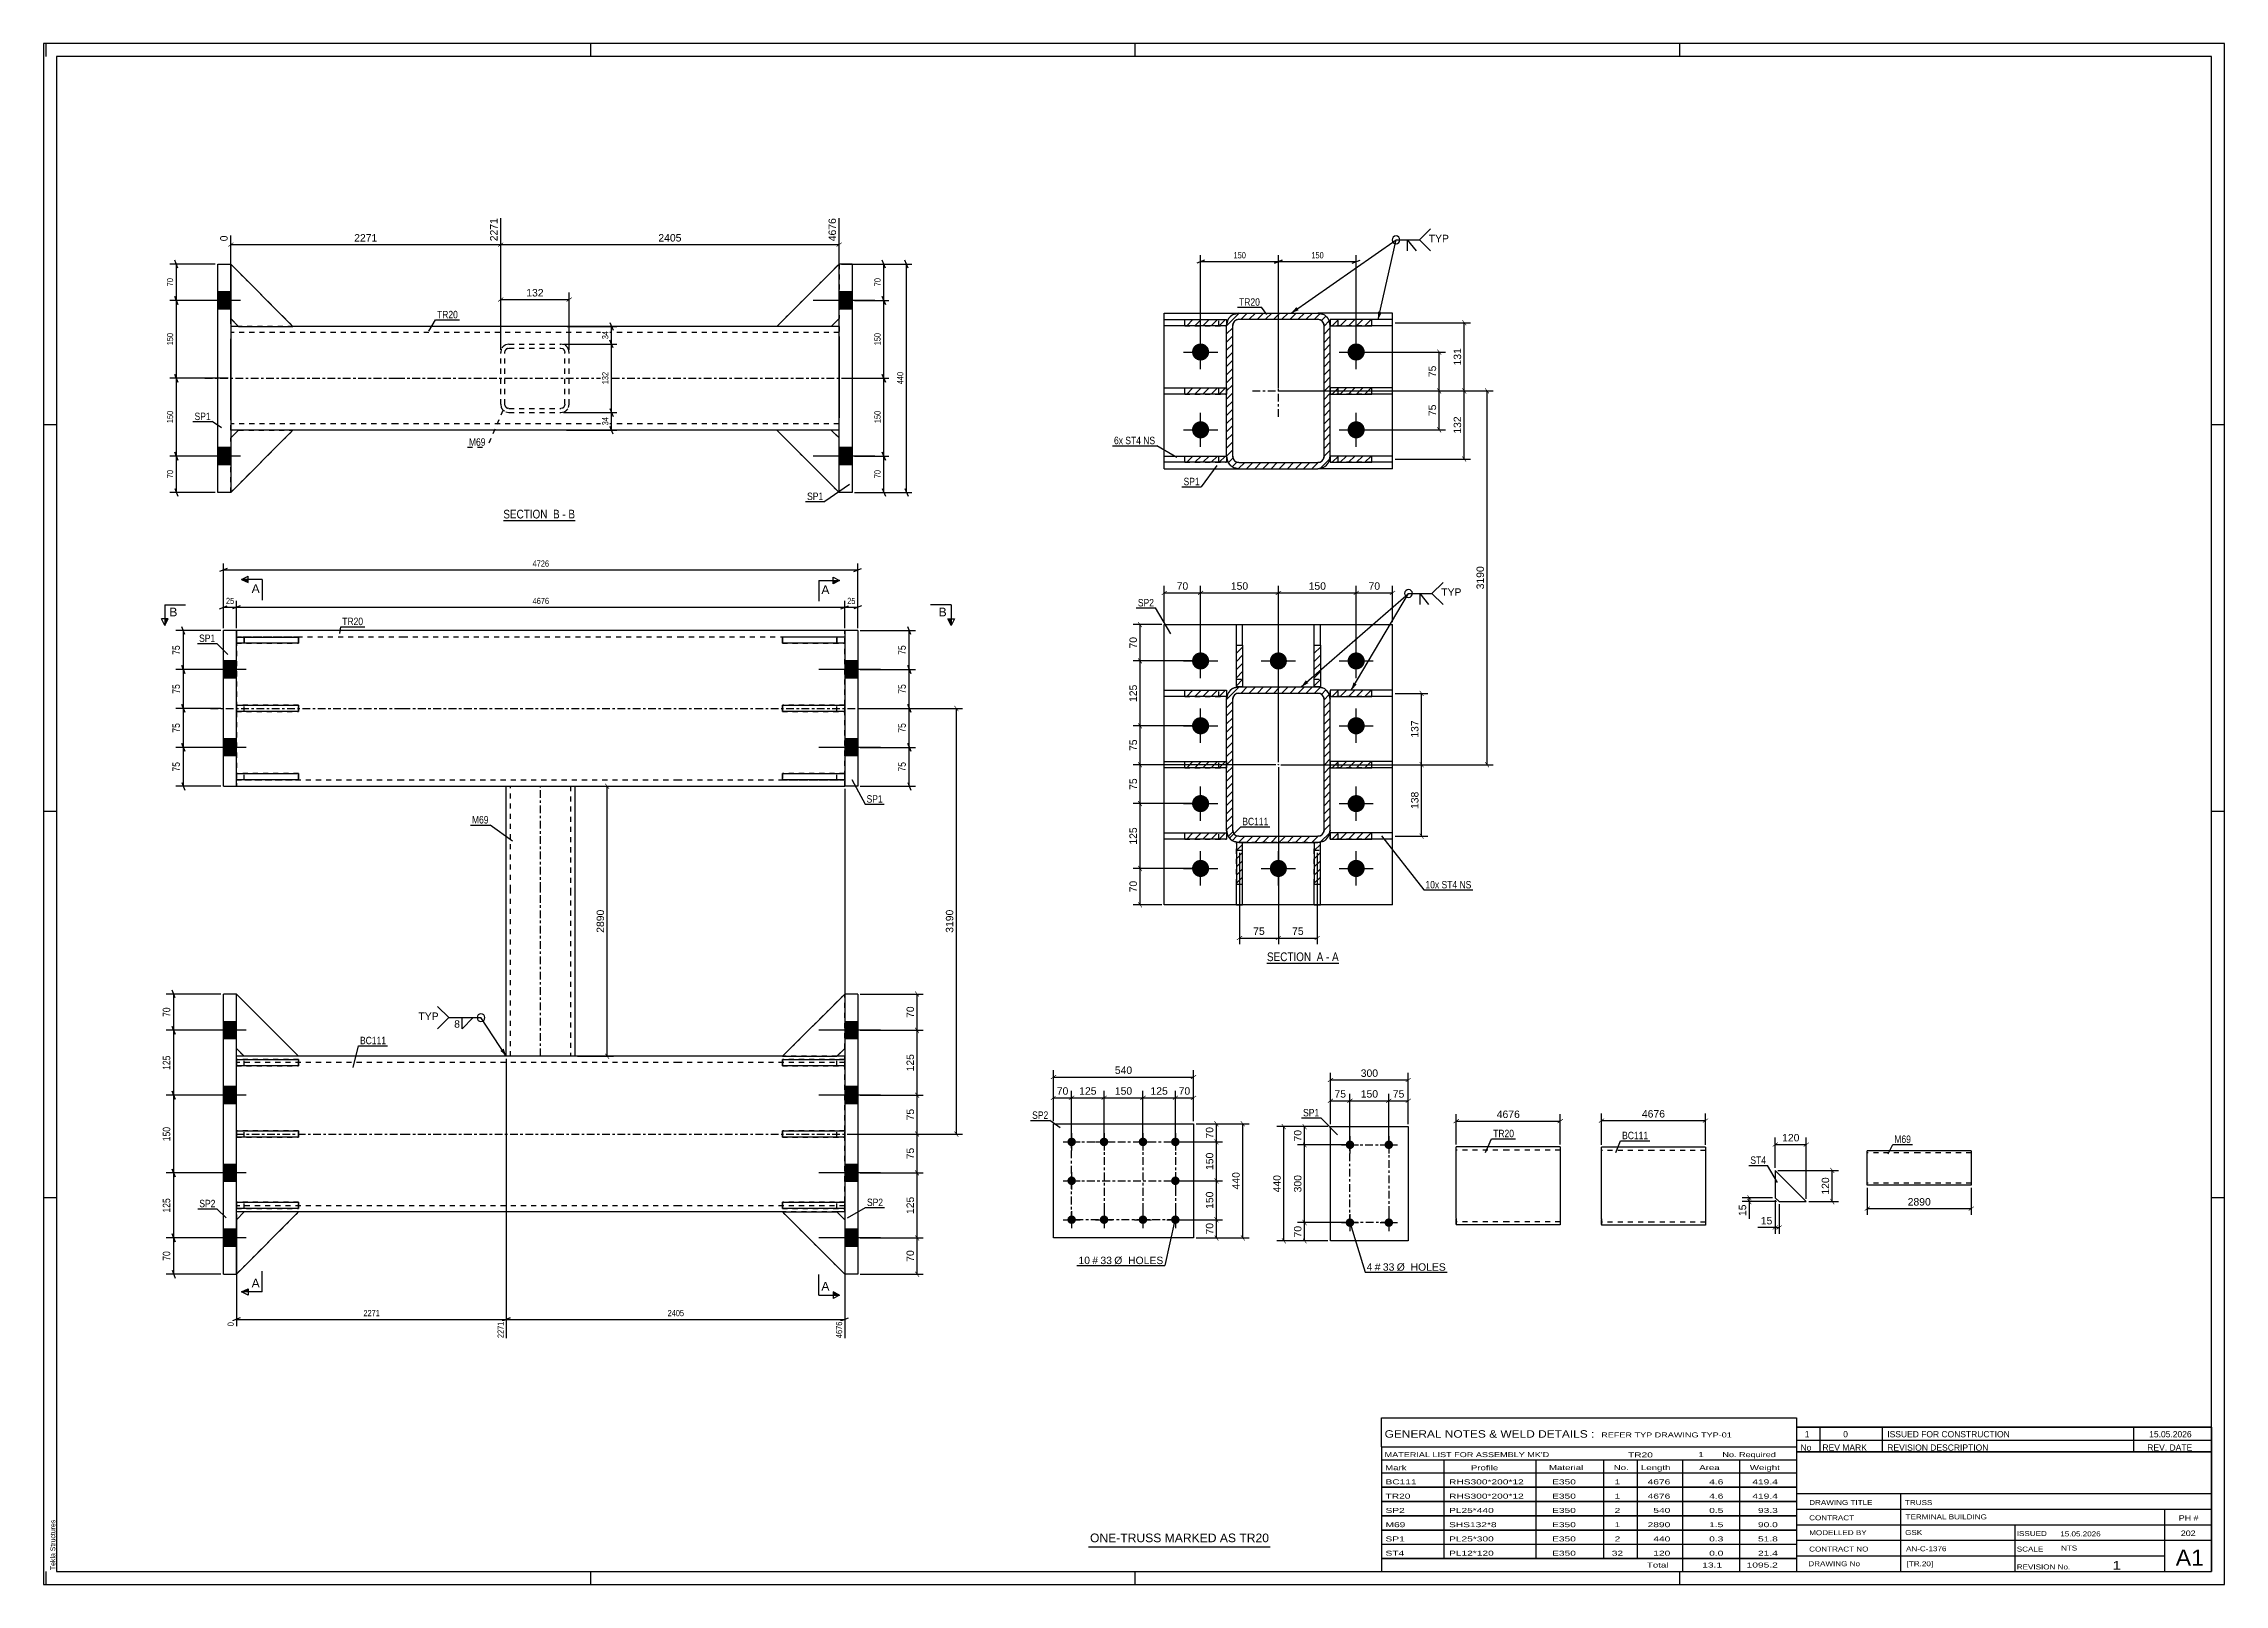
# Paper-space layout 'Layout1' of a CAD drawing. Header units: millimetres. Extents: x 0 to 841, y 0 to 594.
# The model-space entities are those that its viewports show. They can reach past a viewport. Long polylines and large blocks are cut down to what shows.
import ezdxf

# ---------------------------------------------------------------- set-up
doc = ezdxf.new("R2010")
doc.units = ezdxf.units.MM
doc.linetypes.add('DXK_LINE_DOT2', pattern=[3.9198, 1.9599, -1.9599])
doc.linetypes.add('DXK_LINE_DOT3', pattern=[5.9187, 2.979, -0.9799, 0.9799, -0.9799])
doc.layers.add('Viewport layer', color=7, linetype='Continuous', plot=False)
doc.styles.add('Arial', font='ARIAL.TTF', dxfattribs={"height": 0.2})
doc.styles.add('Arial Narrow', font='ARIALN.TTF', dxfattribs={"height": 0.2})

# ---------------------------------------------------------------- blocks, each defined once
blk = doc.blocks.new('Unknown-389627297-1160')
at = {"color": 5, "linetype": 'Continuous'}
for p, q in [((841, 594), (0, 594)), ((0, 594), (0, 0)), ((1, 589), (1, 594)), ((836, 589), (5, 589)), ((5, 589), (5, 5)), ((211, 589), (211, 594)), ((421, 589), (421, 594)), ((631, 589), (631, 594)), ((836, 5), (836, 589)), ((841, 0), (841, 594)), ((5, 447), (0, 447)), ((841, 447), (836, 447)), ((5, 298), (0, 298)), ((841, 298), (836, 298)), ((5, 149), (0, 149)), ((841, 149), (836, 149)), ((0, 0), (841, 0)), ((1, 0), (1, 5)), ((5, 5), (836, 5)), ((211, 0), (211, 5)), ((421, 0), (421, 5)), ((631, 0), (631, 5))]:
    blk.add_line(p, q, dxfattribs=at)
at = {"color": 174, "linetype": 'Continuous', "style": 'Arial'}
blk.add_text('Tekla Structures', height=1.9102, rotation=90, dxfattribs=at).set_placement((4.5, 5.5))
blk = doc.blocks.new('Unknown-389627297-8460')
at = {"color": 7, "linetype": 'Continuous'}
for p, q in [((676, 51.05), (676, 5)), ((676, 51.05), (836, 51.05)), ((836, 51), (836, 5)), ((676, 35), (836, 35)), ((716.14, 35), (716.14, 5)), ((676, 29), (836, 29)), ((818, 5.05), (818, 29.05)), ((676, 23), (836, 23)), ((676, 17), (836, 17)), ((760.14, 23), (760.14, 5)), ((676, 11), (818, 11)), ((676, 5), (836, 5))]:
    blk.add_line(p, q, dxfattribs=at)
at = {"color": 7, "style": 'Arial Narrow'}
for s, height, width, p in [('CONTRACT', 1.909, 1.425378, (680.88, 24.71)), ('DRAWING TITLE', 1.9089, 1.425378, (680.88, 30.61)), ('TRUSS', 1.909, 1.425378, (717.81, 30.59)), ('TERMINAL BUILDING', 1.9089, 1.425378, (718.06, 25.07)), ('MODELLED BY', 1.9089, 1.425378, (680.88, 18.98)), ('GSK', 1.909, 1.425378, (717.88, 19.04)), ('ISSUED', 1.909, 1.425378, (760.94, 18.64)), ('15.05.2026', 1.909, 1.425378, (777.69, 18.52)), ('DRAWING No', 1.909, 1.425378, (680.56, 7)), ('CONTRACT NO', 1.9089, 1.425378, (680.88, 12.66)), ('AN-C-1376', 1.909, 1.425378, (718.23, 12.78)), ('[TR.20]', 1.909, 1.425378, (718.46, 6.99)), ('SCALE', 1.909, 1.425378, (760.94, 12.65)), ('1', 3.34, 1.5, (797.91, 5.68)), ('A1', 6.204, 1.25, (822.24, 7.2)), ('REVISION No.', 1.9089, 1.425378, (760.94, 5.77))]:
    blk.add_text(s, height=height, dxfattribs=dict(at, width=width)).set_placement(p)
at = {"color": 7, "linetype": 'Continuous', "style": 'Arial Narrow'}
for s, height, width, p in [('PH #', 2.1, 1.42538, (823.4, 24.55)), ('202', 2.1, 1.42538, (824.19, 18.65)), ('NTS', 1.909, 1.425378, (778, 13.05))]:
    blk.add_text(s, height=height, dxfattribs=dict(at, width=width)).set_placement(p)
blk = doc.blocks.new('Unknown-389627297-8461')
at = {"color": 7, "linetype": 'Continuous'}
for p, q in [((516, 64.25), (676, 64.25)), ((516, 53), (516, 64.25)), ((676, 64.25), (676, 53)), ((516, 53), (676, 53)), ((516, 53), (516, 48)), ((676, 53), (676, 48)), ((516, 48), (676, 48)), ((516, 48), (516, 43)), ((516, 43), (676, 43)), ((516, 42.95), (516, 37.55)), ((516, 42.95), (676, 42.95)), ((540, 48), (540, 43)), ((540, 43), (540, 37.5)), ((575.5, 48), (575.5, 43)), ((575.5, 43), (575.5, 37.5)), ((601.5, 48), (601.5, 43)), ((601.5, 43), (601.5, 37.5)), ((614.5, 48), (614.5, 43)), ((614.5, 43), (614.5, 37.5)), ((632, 48), (632, 43)), ((632, 43), (632, 37.5)), ((654, 48), (654, 43)), ((654, 43), (654, 37.5)), ((676, 48), (676, 43)), ((676, 42.95), (676, 37.55)), ((516, 37.55), (676, 37.55)), ((516, 37.45), (516, 32.05)), ((516, 37.45), (676, 37.45)), ((540, 37.5), (540, 32)), ((575.5, 37.5), (575.5, 32)), ((601.5, 37.5), (601.5, 32)), ((614.5, 37.5), (614.5, 32)), ((632, 37.5), (632, 32)), ((654, 37.5), (654, 32)), ((676, 37.45), (676, 32.05)), ((516, 32.05), (676, 32.05)), ((516, 31.95), (516, 26.55)), ((516, 31.95), (676, 31.95)), ((516, 26.55), (676, 26.55)), ((516, 26.45), (516, 21.05)), ((516, 26.45), (676, 26.45)), ((540, 32), (540, 26.5)), ((540, 26.5), (540, 21)), ((575.5, 32), (575.5, 26.5)), ((575.5, 26.5), (575.5, 21)), ((601.5, 32), (601.5, 26.5)), ((601.5, 26.5), (601.5, 21)), ((614.5, 32), (614.5, 26.5)), ((614.5, 26.5), (614.5, 21)), ((632, 32), (632, 26.5)), ((632, 26.5), (632, 21)), ((654, 32), (654, 26.5)), ((654, 26.5), (654, 21)), ((676, 31.95), (676, 26.55)), ((676, 26.45), (676, 21.05)), ((516, 21.05), (676, 21.05)), ((516, 20.95), (516, 15.55)), ((516, 20.95), (676, 20.95)), ((540, 21), (540, 15.5)), ((575.5, 21), (575.5, 15.5)), ((601.5, 21), (601.5, 15.5)), ((614.5, 21), (614.5, 15.5)), ((632, 21), (632, 15.5)), ((654, 21), (654, 15.5)), ((676, 20.95), (676, 15.55)), ((516, 15.55), (676, 15.55)), ((516, 15.45), (516, 10.05)), ((516, 15.45), (676, 15.45)), ((516, 10.05), (676, 10.05)), ((516, 10), (676, 10)), ((516, 10), (516, 5)), ((540, 15.5), (540, 10)), ((575.5, 15.5), (575.5, 10)), ((601.5, 15.5), (601.5, 10)), ((614.5, 15.5), (614.5, 10)), ((632, 15.5), (632, 10)), ((632, 10), (632, 5)), ((654, 15.5), (654, 10)), ((654, 10), (654, 5)), ((676, 15.45), (676, 10.05)), ((676, 10), (676, 5)), ((516, 5), (676, 5))]:
    blk.add_line(p, q, dxfattribs=at)
at = {"color": 7, "style": 'Arial Narrow'}
for s, height, width, p in [('GENERAL NOTES & WELD DETAILS :', 2.8633, 1.4, (517.15, 56.56)), ("MATERIAL LIST FOR ASSEMBLY MK'D", 1.9089, 1.6, (517.15, 49.06)), ('REFER TYP DRAWING TYP-01', 1.9089, 1.6, (600.7, 56.66)), ('TR20', 1.909, 1.794707, (611, 48.97)), ('1', 1.91, 1.794707, (638.08, 49.06)), ('No. Required', 1.9089, 1.6, (647.41, 49.06)), ('Mark', 1.909, 1.7, (517.34, 44)), ('Profile', 1.909, 1.7, (550.41, 44)), ('Material', 1.909, 1.7, (580.54, 44.06)), ('No.', 1.909, 1.7, (605.5, 44.06)), ('Length', 1.909, 1.7, (616, 44.06)), ('Area', 1.909, 1.7, (638.5, 44.06)), ('Weight', 1.909, 1.7, (658, 44.06))]:
    blk.add_text(s, height=height, dxfattribs=dict(at, width=width)).set_placement(p)
at = {"color": 7, "linetype": 'Continuous', "style": 'Arial Narrow'}
for s, height, width, p in [('TR20', 1.909, 1.794707, (517.5, 33.06)), ('BC111', 1.909, 1.794707, (517.5, 38.56)), ('RHS300*200*12', 1.9089, 1.794707, (542, 38.56)), ('RHS300*200*12', 1.9089, 1.794707, (542, 33.06)), ('E350', 1.909, 1.794707, (581.74, 38.56)), ('E350', 1.909, 1.794707, (581.74, 33.06)), ('1', 1.91, 1.794707, (605.86, 38.56)), ('1', 1.91, 1.794707, (605.86, 33.06)), ('4676', 1.909, 1.794707, (618.58, 38.56)), ('4676', 1.909, 1.794707, (618.58, 33.06)), ('4.6', 1.909, 1.794707, (642.32, 38.56)), ('4.6', 1.909, 1.794707, (642.32, 33.06)), ('419.4', 1.909, 1.794707, (658.96, 38.56)), ('419.4', 1.909, 1.794707, (658.96, 33.06)), ('SP2', 1.909, 1.794707, (517.5, 27.56)), ('PL25*440', 1.909, 1.794707, (542, 27.56)), ('E350', 1.909, 1.794707, (581.74, 27.56)), ('2', 1.91, 1.794707, (605.86, 27.56)), ('540', 1.909, 1.794707, (620.77, 27.56)), ('0.5', 1.909, 1.794707, (642.32, 27.56)), ('93.3', 1.909, 1.794707, (661.14, 27.56)), ('SP1', 1.909, 1.794707, (517.5, 16.56)), ('M69', 1.909, 1.794707, (517.5, 22.06)), ('SHS132*8', 1.909, 1.794707, (542, 22.06)), ('PL25*300', 1.909, 1.794707, (542, 16.56)), ('E350', 1.909, 1.794707, (581.74, 22.06)), ('E350', 1.909, 1.794707, (581.74, 16.56)), ('2', 1.91, 1.794707, (605.86, 16.56)), ('1', 1.91, 1.794707, (605.86, 22.06)), ('2890', 1.909, 1.794707, (618.58, 22.06)), ('440', 1.909, 1.794707, (620.77, 16.56)), ('0.3', 1.909, 1.794707, (642.32, 16.56)), ('1.5', 1.909, 1.794707, (642.32, 22.06)), ('51.8', 1.909, 1.794707, (661.14, 16.56)), ('90.0', 1.909, 1.794707, (661.14, 22.06)), ('ST4', 1.909, 1.794707, (517.5, 11.06)), ('PL12*120', 1.909, 1.794707, (542, 11.06)), ('E350', 1.909, 1.794707, (581.74, 11.06)), ('32', 1.909, 1.794707, (604.76, 11.06)), ('Total', 1.909, 1.7, (618.33, 6.5)), ('120', 1.909, 1.794707, (620.77, 11.06)), ('13.1', 1.909, 1.794707, (639.64, 6.5)), ('0.0', 1.909, 1.794707, (642.32, 11.06)), ('1095.2', 1.909, 1.794707, (656.77, 6.5)), ('21.4', 1.909, 1.794707, (661.14, 11.06))]:
    blk.add_text(s, height=height, dxfattribs=dict(at, width=width)).set_placement(p)
blk = doc.blocks.new('Unknown-389627297-8462')
at = {"color": 7, "linetype": 'Continuous'}
blk.add_line((403, 14.5), (473, 14.5), dxfattribs=at)
at = {"color": 7, "style": 'Arial'}
blk.add_text('ONE-TRUSS MARKED AS TR20', height=3.3428, dxfattribs=at).set_placement((403.54, 16.25))
blk = doc.blocks.new('Unknown-389627297-8463')
at = {"color": 7, "linetype": 'Continuous'}
for p, q in [((676, 60.55), (836, 60.55)), ((836, 60.55), (676, 60.55)), ((676, 60.55), (676, 55.55)), ((685, 60.55), (685, 55.55)), ((709, 60.55), (709, 55.55)), ((806, 60.55), (806, 55.55)), ((836, 60.55), (836, 55.55)), ((676, 55.55), (836, 55.55)), ((676, 55.55), (676, 51.05)), ((676, 55.55), (836, 55.55)), ((836, 51.05), (676, 51.05)), ((685, 55.55), (685, 51.05)), ((709, 55.55), (709, 51.05)), ((806, 55.55), (806, 51.05)), ((836, 55.55), (836, 51.05))]:
    blk.add_line(p, q, dxfattribs=at)
at = {"color": 7, "linetype": 'Continuous', "style": 'Arial Narrow'}
for s, height, width, p in [('1', 2.39, 1.196471, (679.16, 56.7)), ('0', 2.39, 1.196471, (694, 56.7)), ('ISSUED FOR CONSTRUCTION', 2.3861, 1.196471, (711, 56.7)), ('15.05.2026', 2.386, 1.196471, (812, 56.7)), ('No', 2.386, 1.2, (677.54, 51.55)), ('REV MARK', 2.386, 1.2, (686, 51.55)), ('REVISION DESCRIPTION', 2.3861, 1.2, (711, 51.55)), ('REV. DATE', 2.386, 1.2, (811.28, 51.55))]:
    blk.add_text(s, height=height, dxfattribs=dict(at, width=width)).set_placement(p)
blk = doc.blocks.new('Unknown-389627297-13 - 2647')
at = {"color": 6, "linetype": 'Continuous'}
blk.add_line((471.79, 239.54), (499.44, 239.54), dxfattribs=at)
at = {"color": 0, "linetype": 'Continuous'}
blk.add_wipeout([(489.9, 240.29), (489.9, 243.79), (471.79, 243.79), (471.79, 240.29)], dxfattribs=at)
blk.add_wipeout([(493.51, 240.29), (493.51, 243.79), (490.95, 243.79), (490.95, 240.29)], dxfattribs=at)
at = {"color": 7, "linetype": 'Continuous', "style": 'Arial Narrow'}
blk.add_text('SECTION ', height=3.34, dxfattribs=at).set_placement((471.79, 240.29))
at = {"color": 0, "linetype": 'Continuous'}
blk.add_wipeout([(495.83, 240.29), (495.83, 243.79), (494.56, 243.79), (494.56, 240.29)], dxfattribs=at)
blk.add_wipeout([(499.44, 240.29), (499.44, 243.79), (496.88, 243.79), (496.88, 240.29)], dxfattribs=at)
at = {"color": 7, "linetype": 'Continuous', "style": 'Arial Narrow'}
for s, p in [('A', (490.95, 240.29)), ('-', (494.56, 240.29)), ('A', (496.88, 240.29))]:
    blk.add_text(s, height=3.34, dxfattribs=at).set_placement(p)
blk = doc.blocks.new('Unknown-389627297-14 - 7436')
at = {"color": 6, "linetype": 'Continuous'}
blk.add_line((177.29, 410.2), (204.93, 410.2), dxfattribs=at)
at = {"color": 0, "linetype": 'Continuous'}
blk.add_wipeout([(195.4, 410.95), (195.4, 414.45), (177.29, 414.45), (177.29, 410.95)], dxfattribs=at)
blk.add_wipeout([(199, 410.95), (199, 414.45), (196.45, 414.45), (196.45, 410.95)], dxfattribs=at)
at = {"color": 7, "linetype": 'Continuous', "style": 'Arial Narrow'}
blk.add_text('SECTION ', height=3.34, dxfattribs=at).set_placement((177.29, 410.95))
at = {"color": 0, "linetype": 'Continuous'}
blk.add_wipeout([(201.33, 410.95), (201.33, 414.45), (200.05, 414.45), (200.05, 410.95)], dxfattribs=at)
blk.add_wipeout([(204.93, 410.95), (204.93, 414.45), (202.38, 414.45), (202.38, 410.95)], dxfattribs=at)
at = {"color": 7, "linetype": 'Continuous', "style": 'Arial Narrow'}
for s, p in [('B', (196.45, 410.95)), ('-', (200.05, 410.95)), ('B', (202.38, 410.95))]:
    blk.add_text(s, height=3.34, dxfattribs=at).set_placement(p)
blk = doc.blocks.new('Bolt-389627297-3039 - 2981')
at = {"linetype": 'Continuous'}
for points in [[(396.45, 172.24, -1), (396.45, 168.94, -1)], [(408.95, 172.24, -1), (408.95, 168.94, -1)], [(423.95, 172.24, -1), (423.95, 168.94, -1)], [(436.45, 172.24, -1), (436.45, 168.94, -1)], [(396.45, 157.24, -1), (396.45, 153.94, -1)], [(436.45, 157.24, -1), (436.45, 153.94, -1)], [(396.45, 142.24, -1), (396.45, 138.94, -1)], [(408.95, 142.24, -1), (408.95, 138.94, -1)], [(423.95, 142.24, -1), (423.95, 138.94, -1)], [(436.45, 142.24, -1), (436.45, 138.94, -1)]]:
    blk.add_hatch(color=1, dxfattribs=at).paths.add_polyline_path(points)
at = {"color": 1, "linetype": 'Continuous'}
for p, q in [((393.15, 170.59), (399.75, 170.59)), ((396.45, 173.89), (396.45, 167.29)), ((405.65, 170.59), (412.25, 170.59)), ((408.95, 173.89), (408.95, 167.29)), ((420.65, 170.59), (427.25, 170.59)), ((423.95, 173.89), (423.95, 167.29)), ((433.15, 170.59), (439.75, 170.59)), ((436.45, 173.89), (436.45, 167.29)), ((393.15, 155.59), (399.75, 155.59)), ((396.45, 158.89), (396.45, 152.29)), ((433.15, 155.59), (439.75, 155.59)), ((436.45, 158.89), (436.45, 152.29)), ((396.45, 143.89), (396.45, 137.29)), ((408.95, 143.89), (408.95, 137.29)), ((423.95, 143.89), (423.95, 137.29)), ((436.45, 143.89), (436.45, 137.29)), ((393.15, 140.59), (399.75, 140.59)), ((405.65, 140.59), (412.25, 140.59)), ((420.65, 140.59), (427.25, 140.59)), ((433.15, 140.59), (439.75, 140.59))]:
    blk.add_line(p, q, dxfattribs=at)
blk = doc.blocks.new('Part-389627297-3044 - 2981')
at = {"color": 2, "linetype": 'Continuous'}
for p, q in [((389.45, 133.59), (389.45, 177.59)), ((389.45, 177.59), (443.45, 177.59)), ((443.45, 177.59), (443.45, 133.59)), ((443.45, 133.59), (389.45, 133.59))]:
    blk.add_line(p, q, dxfattribs=at)
blk = doc.blocks.new('Part-389627297-3350 - 3342')
at = {"color": 2, "linetype": 'Continuous'}
for p, q in [((564.79, 168.63), (544.79, 168.63)), ((544.79, 141.03), (544.79, 168.63)), ((584.89, 168.63), (564.89, 168.63)), ((584.89, 168.63), (584.89, 138.63)), ((544.79, 141.03), (544.79, 138.63)), ((564.79, 138.63), (544.79, 138.63)), ((584.89, 138.63), (564.89, 138.63))]:
    blk.add_line(p, q, dxfattribs=at)
at = {"color": 7, "linetype": 'DXK_LINE_DOT2'}
for p, q in [((564.79, 167.43), (544.79, 167.43)), ((584.89, 167.43), (564.89, 167.43)), ((544.79, 138.81), (544.79, 141.03)), ((544.79, 139.83), (544.79, 139.92)), ((564.79, 139.83), (544.79, 139.83)), ((584.89, 139.83), (564.89, 139.83)), ((584.89, 139.83), (584.89, 139.92))]:
    blk.add_line(p, q, dxfattribs=at)
blk = doc.blocks.new('Part-389627297-1758 - 1744')
at = {"color": 7, "linetype": 'DXK_LINE_DOT2'}
for p, q in [((98.34, 312.6), (74.34, 312.6)), ((74.34, 312.6), (74.34, 310.2)), ((77.34, 310.2), (77.34, 312.6)), ((98.34, 310.2), (98.34, 312.6)), ((74.34, 310.2), (98.34, 310.2))]:
    blk.add_line(p, q, dxfattribs=at)
blk = doc.blocks.new('Part-389627297-1885 - 1744')
at = {"color": 2, "linetype": 'Continuous'}
for p, q in [((284.94, 174.8), (308.94, 174.8)), ((284.94, 172.4), (284.94, 174.8)), ((308.94, 172.4), (284.94, 172.4)), ((308.94, 174.8), (308.94, 172.4))]:
    blk.add_line(p, q, dxfattribs=at)
at = {"color": 7, "linetype": 'DXK_LINE_DOT2'}
blk.add_line((305.94, 172.4), (305.94, 174.8), dxfattribs=at)
blk = doc.blocks.new('Part-389627297-1750 - 1744')
at = {"color": 2, "linetype": 'Continuous'}
for p, q in [((74.34, 365.2), (98.34, 365.2)), ((74.34, 365.2), (74.34, 362.8)), ((98.34, 362.8), (74.34, 362.8)), ((98.34, 365.2), (98.34, 362.8))]:
    blk.add_line(p, q, dxfattribs=at)
at = {"color": 7, "linetype": 'DXK_LINE_DOT2'}
blk.add_line((77.34, 362.8), (77.34, 365.2), dxfattribs=at)
blk = doc.blocks.new('Part-389627297-1828 - 1744')
at = {"color": 7, "linetype": 'DXK_LINE_DOT2'}
for p, q in [((98.34, 174.8), (74.34, 174.8)), ((74.34, 174.8), (74.34, 172.4)), ((74.34, 172.4), (98.34, 172.4)), ((77.34, 172.4), (77.34, 174.8)), ((98.34, 172.4), (98.34, 174.8))]:
    blk.add_line(p, q, dxfattribs=at)
blk = doc.blocks.new('Part-389627297-1763 - 1744')
at = {"color": 2, "linetype": 'Continuous'}
for p, q in [((138.34, 367.7), (74.33, 367.7)), ((244.84, 367.7), (138.44, 367.7)), ((308.94, 367.7), (244.94, 367.7)), ((74.33, 307.7), (138.34, 307.7)), ((138.44, 307.7), (244.84, 307.7)), ((244.94, 307.7), (308.94, 307.7))]:
    blk.add_line(p, q, dxfattribs=at)
at = {"color": 7, "linetype": 'DXK_LINE_DOT2'}
for p, q in [((74.33, 367.7), (74.33, 307.7)), ((74.33, 365.3), (138.34, 365.3)), ((138.44, 365.3), (244.84, 365.3)), ((244.94, 365.3), (308.94, 365.3)), ((308.94, 307.7), (308.94, 367.7)), ((138.34, 310.1), (74.33, 310.1)), ((244.84, 310.1), (138.44, 310.1)), ((308.94, 310.1), (244.94, 310.1))]:
    blk.add_line(p, q, dxfattribs=at)
at = {"color": 7, "linetype": 'DXK_LINE_DOT3'}
for p, q in [((64.33, 337.7), (138.34, 337.7)), ((138.44, 337.7), (244.84, 337.7)), ((244.94, 337.7), (318.94, 337.7))]:
    blk.add_line(p, q, dxfattribs=at)
blk = doc.blocks.new('Part-389627297-1820 - 1744')
at = {"color": 2, "linetype": 'Continuous'}
for p, q in [((308.94, 365.2), (284.94, 365.2)), ((284.94, 362.8), (284.94, 365.2)), ((308.94, 362.8), (284.94, 362.8)), ((308.94, 365.2), (308.94, 362.8))]:
    blk.add_line(p, q, dxfattribs=at)
at = {"color": 7, "linetype": 'DXK_LINE_DOT2'}
blk.add_line((305.94, 362.8), (305.94, 365.2), dxfattribs=at)
blk = doc.blocks.new('Part-389627297-1755 - 1744')
at = {"color": 2, "linetype": 'Continuous'}
for p, q in [((74.34, 310.2), (74.34, 312.6)), ((74.34, 312.6), (98.34, 312.6)), ((98.34, 312.6), (98.34, 310.2)), ((98.34, 310.2), (74.34, 310.2))]:
    blk.add_line(p, q, dxfattribs=at)
at = {"color": 7, "linetype": 'DXK_LINE_DOT2'}
blk.add_line((77.34, 310.2), (77.34, 312.6), dxfattribs=at)
blk = doc.blocks.new('Part-389627297-1756 - 1744')
at = {"color": 7, "linetype": 'DXK_LINE_DOT2'}
for p, q in [((98.34, 338.9), (74.34, 338.9)), ((74.34, 338.9), (74.34, 336.5)), ((74.34, 336.5), (98.34, 336.5)), ((77.34, 336.5), (77.34, 338.9)), ((98.34, 336.5), (98.34, 338.9))]:
    blk.add_line(p, q, dxfattribs=at)
blk = doc.blocks.new('Part-389627297-1757 - 1744')
at = {"color": 7, "linetype": 'DXK_LINE_DOT2'}
for p, q in [((98.34, 365.2), (74.34, 365.2)), ((74.34, 365.2), (74.34, 362.8)), ((74.34, 362.8), (98.34, 362.8)), ((77.34, 365.2), (77.34, 362.8)), ((98.34, 362.8), (98.34, 365.2))]:
    blk.add_line(p, q, dxfattribs=at)
blk = doc.blocks.new('Part-389627297-1808 - 1744')
at = {"color": 7, "linetype": 'DXK_LINE_DOT2'}
for p, q in [((308.94, 312.6), (284.94, 312.6)), ((284.94, 312.6), (284.94, 310.2)), ((305.94, 310.2), (305.94, 312.6)), ((308.94, 310.2), (308.94, 312.6)), ((284.94, 310.2), (308.94, 310.2))]:
    blk.add_line(p, q, dxfattribs=at)
blk = doc.blocks.new('Part-389627297-1849 - 1744')
at = {"color": 7, "linetype": 'DXK_LINE_DOT2'}
for p, q in [((74.33, 206.6), (74.33, 227.6)), ((74.33, 227.6), (98.33, 203.6)), ((77.33, 203.6), (74.33, 206.6)), ((98.33, 203.6), (77.33, 203.6))]:
    blk.add_line(p, q, dxfattribs=at)
blk = doc.blocks.new('Part-389627297-1778 - 1744')
at = {"color": 2, "linetype": 'Continuous'}
for p, q in [((77.33, 203.6), (74.33, 203.6)), ((138.34, 203.6), (98.33, 203.6)), ((244.84, 203.6), (138.44, 203.6)), ((284.94, 203.6), (244.94, 203.6)), ((308.94, 203.6), (305.94, 203.6)), ((77.33, 143.6), (74.33, 143.6)), ((138.34, 143.6), (98.33, 143.6)), ((244.84, 143.6), (138.44, 143.6)), ((284.94, 143.6), (244.94, 143.6)), ((308.94, 143.6), (305.94, 143.6))]:
    blk.add_line(p, q, dxfattribs=at)
at = {"color": 7, "linetype": 'DXK_LINE_DOT2'}
for p, q in [((74.33, 143.6), (74.33, 203.6)), ((98.33, 203.6), (77.33, 203.6)), ((305.94, 203.6), (284.94, 203.6)), ((308.94, 143.6), (308.94, 203.6)), ((138.34, 201.2), (74.33, 201.2)), ((244.84, 201.2), (138.44, 201.2)), ((308.94, 201.2), (244.94, 201.2)), ((138.34, 146), (74.33, 146)), ((98.33, 143.6), (77.33, 143.6)), ((244.84, 146), (138.44, 146)), ((308.94, 146), (244.94, 146)), ((305.94, 143.6), (284.94, 143.6))]:
    blk.add_line(p, q, dxfattribs=at)
at = {"color": 7, "linetype": 'DXK_LINE_DOT3'}
for p, q in [((74.33, 173.6), (138.34, 173.6)), ((138.44, 173.6), (244.84, 173.6)), ((244.94, 173.6), (308.94, 173.6))]:
    blk.add_line(p, q, dxfattribs=at)
blk = doc.blocks.new('Bolt-389627297-1779 - 1744')
at = {"linetype": 'Continuous'}
for points in [[(308.94, 216.9), (308.94, 210.3), (313.94, 210.3), (313.94, 216.9)], [(308.94, 216.9), (308.94, 210.3), (313.94, 210.3), (313.94, 216.9)], [(308.94, 216.9), (308.94, 210.3), (313.94, 210.3), (313.94, 216.9)], [(308.94, 191.9), (308.94, 185.3), (313.94, 185.3), (313.94, 191.9)], [(308.94, 191.9), (308.94, 185.3), (313.94, 185.3), (313.94, 191.9)], [(308.94, 161.9), (308.94, 155.3), (313.94, 155.3), (313.94, 161.9)], [(308.94, 161.9), (308.94, 155.3), (313.94, 155.3), (313.94, 161.9)], [(308.94, 136.9), (308.94, 130.3), (313.94, 130.3), (313.94, 136.9)], [(308.94, 136.9), (308.94, 130.3), (313.94, 130.3), (313.94, 136.9)], [(308.94, 136.9), (308.94, 130.3), (313.94, 130.3), (313.94, 136.9)]]:
    blk.add_hatch(color=1, dxfattribs=at).paths.add_polyline_path(points)
at = {"color": 1, "linetype": 'Continuous'}
for p, q in [((322.74, 213.6), (298.94, 213.6)), ((322.74, 213.6), (298.94, 213.6)), ((322.74, 213.6), (298.94, 213.6)), ((313.94, 216.9), (308.94, 216.9)), ((313.94, 216.9), (308.94, 216.9)), ((313.94, 216.9), (308.94, 216.9)), ((313.94, 210.3), (308.94, 210.3)), ((313.94, 210.3), (308.94, 210.3)), ((313.94, 210.3), (308.94, 210.3)), ((322.74, 188.6), (298.94, 188.6)), ((322.74, 188.6), (298.94, 188.6)), ((313.94, 191.9), (308.94, 191.9)), ((313.94, 191.9), (308.94, 191.9)), ((313.94, 185.3), (308.94, 185.3)), ((313.94, 185.3), (308.94, 185.3)), ((313.94, 161.9), (308.94, 161.9)), ((313.94, 161.9), (308.94, 161.9)), ((322.74, 158.6), (298.94, 158.6)), ((322.74, 158.6), (298.94, 158.6)), ((313.94, 155.3), (308.94, 155.3)), ((313.94, 155.3), (308.94, 155.3)), ((313.94, 136.9), (308.94, 136.9)), ((313.94, 136.9), (308.94, 136.9)), ((313.94, 136.9), (308.94, 136.9)), ((322.74, 133.6), (298.94, 133.6)), ((322.74, 133.6), (298.94, 133.6)), ((322.74, 133.6), (298.94, 133.6)), ((313.94, 130.3), (308.94, 130.3)), ((313.94, 130.3), (308.94, 130.3)), ((313.94, 130.3), (308.94, 130.3))]:
    blk.add_line(p, q, dxfattribs=at)
blk = doc.blocks.new('Part-389627297-1843 - 1744')
at = {"color": 2, "linetype": 'Continuous'}
for p, q in [((74.34, 172.4), (74.34, 174.8)), ((74.34, 174.8), (98.34, 174.8)), ((98.34, 172.4), (74.34, 172.4)), ((98.34, 174.8), (98.34, 172.4))]:
    blk.add_line(p, q, dxfattribs=at)
at = {"color": 7, "linetype": 'DXK_LINE_DOT2'}
blk.add_line((77.34, 172.4), (77.34, 174.8), dxfattribs=at)
blk = doc.blocks.new('Bolt-389627297-1780 - 1744')
at = {"linetype": 'Continuous'}
for points in [[(308.94, 356), (308.94, 349.4), (313.94, 349.4), (313.94, 356)], [(308.94, 356), (308.94, 349.4), (313.94, 349.4), (313.94, 356)], [(308.94, 326), (308.94, 319.4), (313.94, 319.4), (313.94, 326)], [(308.94, 326), (308.94, 319.4), (313.94, 319.4), (313.94, 326)]]:
    blk.add_hatch(color=1, dxfattribs=at).paths.add_polyline_path(points)
at = {"color": 1, "linetype": 'Continuous'}
for p, q in [((313.94, 356), (308.94, 356)), ((313.94, 356), (308.94, 356)), ((322.74, 352.7), (298.94, 352.7)), ((322.74, 352.7), (298.94, 352.7)), ((313.94, 349.4), (308.94, 349.4)), ((313.94, 349.4), (308.94, 349.4)), ((322.74, 322.7), (298.94, 322.7)), ((322.74, 322.7), (298.94, 322.7)), ((313.94, 326), (308.94, 326)), ((313.94, 326), (308.94, 326)), ((313.94, 319.4), (308.94, 319.4)), ((313.94, 319.4), (308.94, 319.4))]:
    blk.add_line(p, q, dxfattribs=at)
blk = doc.blocks.new('Part-389627297-1838 - 1744')
at = {"color": 2, "linetype": 'Continuous'}
for p, q in [((74.34, 199.9), (74.34, 202.3)), ((74.34, 202.3), (98.34, 202.3)), ((98.34, 202.3), (98.34, 199.9)), ((98.34, 199.9), (74.34, 199.9))]:
    blk.add_line(p, q, dxfattribs=at)
at = {"color": 7, "linetype": 'DXK_LINE_DOT2'}
blk.add_line((77.34, 199.9), (77.34, 202.3), dxfattribs=at)
blk = doc.blocks.new('Bolt-389627297-1781 - 1744')
at = {"linetype": 'Continuous'}
for points in [[(69.33, 216.9), (69.33, 210.3), (74.33, 210.3), (74.33, 216.9)], [(69.33, 216.9), (69.33, 210.3), (74.33, 210.3), (74.33, 216.9)], [(69.33, 216.9), (69.33, 210.3), (74.33, 210.3), (74.33, 216.9)], [(69.33, 191.9), (69.33, 185.3), (74.33, 185.3), (74.33, 191.9)], [(69.33, 191.9), (69.33, 185.3), (74.33, 185.3), (74.33, 191.9)], [(69.33, 161.9), (69.33, 155.3), (74.33, 155.3), (74.33, 161.9)], [(69.33, 161.9), (69.33, 155.3), (74.33, 155.3), (74.33, 161.9)], [(69.33, 136.9), (69.33, 130.3), (74.33, 130.3), (74.33, 136.9)], [(69.33, 136.9), (69.33, 130.3), (74.33, 130.3), (74.33, 136.9)], [(69.33, 136.9), (69.33, 130.3), (74.33, 130.3), (74.33, 136.9)]]:
    blk.add_hatch(color=1, dxfattribs=at).paths.add_polyline_path(points)
at = {"color": 1, "linetype": 'Continuous'}
for p, q in [((78.13, 213.6), (54.33, 213.6)), ((78.13, 213.6), (54.33, 213.6)), ((78.13, 213.6), (54.33, 213.6)), ((74.33, 216.9), (69.33, 216.9)), ((74.33, 216.9), (69.33, 216.9)), ((74.33, 216.9), (69.33, 216.9)), ((74.33, 210.3), (69.33, 210.3)), ((74.33, 210.3), (69.33, 210.3)), ((74.33, 210.3), (69.33, 210.3)), ((78.13, 188.6), (54.33, 188.6)), ((78.13, 188.6), (54.33, 188.6)), ((74.33, 191.9), (69.33, 191.9)), ((74.33, 191.9), (69.33, 191.9)), ((74.33, 185.3), (69.33, 185.3)), ((74.33, 185.3), (69.33, 185.3)), ((74.33, 161.9), (69.33, 161.9)), ((74.33, 161.9), (69.33, 161.9)), ((78.13, 158.6), (54.33, 158.6)), ((78.13, 158.6), (54.33, 158.6)), ((74.33, 155.3), (69.33, 155.3)), ((74.33, 155.3), (69.33, 155.3)), ((74.33, 136.9), (69.33, 136.9)), ((74.33, 136.9), (69.33, 136.9)), ((74.33, 136.9), (69.33, 136.9)), ((78.13, 133.6), (54.33, 133.6)), ((78.13, 133.6), (54.33, 133.6)), ((78.13, 133.6), (54.33, 133.6)), ((74.33, 130.3), (69.33, 130.3)), ((74.33, 130.3), (69.33, 130.3)), ((74.33, 130.3), (69.33, 130.3))]:
    blk.add_line(p, q, dxfattribs=at)
blk = doc.blocks.new('Bolt-389627297-1782 - 1744')
at = {"linetype": 'Continuous'}
for points in [[(69.33, 356), (69.33, 349.4), (74.33, 349.4), (74.33, 356)], [(69.33, 356), (69.33, 349.4), (74.33, 349.4), (74.33, 356)], [(69.33, 326), (69.33, 319.4), (74.33, 319.4), (74.33, 326)], [(69.33, 326), (69.33, 319.4), (74.33, 319.4), (74.33, 326)]]:
    blk.add_hatch(color=1, dxfattribs=at).paths.add_polyline_path(points)
at = {"color": 1, "linetype": 'Continuous'}
for p, q in [((74.33, 356), (69.33, 356)), ((74.33, 356), (69.33, 356)), ((78.13, 352.7), (54.33, 352.7)), ((78.13, 352.7), (54.33, 352.7)), ((74.33, 349.4), (69.33, 349.4)), ((74.33, 349.4), (69.33, 349.4)), ((78.13, 322.7), (54.33, 322.7)), ((78.13, 322.7), (54.33, 322.7)), ((74.33, 326), (69.33, 326)), ((74.33, 326), (69.33, 326)), ((74.33, 319.4), (69.33, 319.4)), ((74.33, 319.4), (69.33, 319.4))]:
    blk.add_line(p, q, dxfattribs=at)
blk = doc.blocks.new('Part-389627297-1861 - 1744')
at = {"color": 7, "linetype": 'DXK_LINE_DOT2'}
for p, q in [((308.94, 227.6), (284.94, 203.6)), ((308.94, 206.6), (308.94, 227.6)), ((284.94, 203.6), (305.94, 203.6)), ((305.94, 203.6), (308.94, 206.6))]:
    blk.add_line(p, q, dxfattribs=at)
blk = doc.blocks.new('Part-389627297-1930 - 1744')
at = {"color": 2, "linetype": 'Continuous'}
for p, q in [((178.44, 267.7), (178.44, 307.7)), ((204.84, 307.7), (204.84, 267.7)), ((178.44, 203.6), (178.44, 267.6)), ((204.84, 267.6), (204.84, 203.6))]:
    blk.add_line(p, q, dxfattribs=at)
at = {"color": 7, "linetype": 'DXK_LINE_DOT2'}
for p, q in [((178.44, 307.7), (204.84, 307.7)), ((180.04, 267.7), (180.04, 307.7)), ((203.24, 307.7), (203.24, 267.7)), ((180.04, 203.6), (180.04, 267.6)), ((203.24, 267.6), (203.24, 203.6)), ((204.84, 203.6), (178.44, 203.6))]:
    blk.add_line(p, q, dxfattribs=at)
at = {"color": 7, "linetype": 'DXK_LINE_DOT3'}
for p, q in [((191.64, 267.7), (191.64, 307.7)), ((191.64, 203.6), (191.64, 267.6))]:
    blk.add_line(p, q, dxfattribs=at)
blk = doc.blocks.new('Part-389627297-1866 - 1744')
at = {"color": 2, "linetype": 'Continuous'}
for p, q in [((308.94, 119.6), (284.94, 143.6)), ((284.94, 143.6), (305.94, 143.6)), ((305.94, 143.6), (308.94, 140.6))]:
    blk.add_line(p, q, dxfattribs=at)
at = {"color": 7, "linetype": 'DXK_LINE_DOT2'}
blk.add_line((308.94, 140.6), (308.94, 119.6), dxfattribs=at)
blk = doc.blocks.new('Part-389627297-1807 - 1744')
at = {"color": 2, "linetype": 'Continuous'}
for p, q in [((74.34, 338.9), (98.34, 338.9)), ((74.34, 338.9), (74.34, 336.5)), ((98.34, 336.5), (74.34, 336.5)), ((98.34, 338.9), (98.34, 336.5))]:
    blk.add_line(p, q, dxfattribs=at)
at = {"color": 7, "linetype": 'DXK_LINE_DOT2'}
blk.add_line((77.34, 336.5), (77.34, 338.9), dxfattribs=at)
blk = doc.blocks.new('Part-389627297-1809 - 1744')
at = {"color": 7, "linetype": 'DXK_LINE_DOT2'}
for p, q in [((308.94, 365.2), (284.94, 365.2)), ((284.94, 365.2), (284.94, 362.8)), ((284.94, 362.8), (308.94, 362.8)), ((305.94, 365.2), (305.94, 362.8)), ((308.94, 362.8), (308.94, 365.2))]:
    blk.add_line(p, q, dxfattribs=at)
blk = doc.blocks.new('Part-389627297-1810 - 1744')
at = {"color": 7, "linetype": 'DXK_LINE_DOT2'}
for p, q in [((308.94, 338.9), (284.94, 338.9)), ((284.94, 338.9), (284.94, 336.5)), ((284.94, 336.5), (308.94, 336.5)), ((305.94, 336.5), (305.94, 338.9)), ((308.94, 336.5), (308.94, 338.9))]:
    blk.add_line(p, q, dxfattribs=at)
blk = doc.blocks.new('Part-389627297-1815 - 1744')
at = {"color": 2, "linetype": 'Continuous'}
for p, q in [((284.94, 312.6), (308.94, 312.6)), ((284.94, 310.2), (284.94, 312.6)), ((308.94, 312.6), (308.94, 310.2)), ((308.94, 310.2), (284.94, 310.2))]:
    blk.add_line(p, q, dxfattribs=at)
at = {"color": 7, "linetype": 'DXK_LINE_DOT2'}
blk.add_line((305.94, 310.2), (305.94, 312.6), dxfattribs=at)
blk = doc.blocks.new('Part-389627297-1825 - 1744')
at = {"color": 2, "linetype": 'Continuous'}
for p, q in [((284.94, 338.9), (308.94, 338.9)), ((284.94, 336.5), (284.94, 338.9)), ((308.94, 336.5), (284.94, 336.5)), ((308.94, 338.9), (308.94, 336.5))]:
    blk.add_line(p, q, dxfattribs=at)
at = {"color": 7, "linetype": 'DXK_LINE_DOT2'}
blk.add_line((305.94, 336.5), (305.94, 338.9), dxfattribs=at)
blk = doc.blocks.new('Part-389627297-1890 - 1744')
at = {"color": 2, "linetype": 'Continuous'}
for p, q in [((69.33, 307.7), (69.33, 367.7)), ((74.33, 367.7), (69.33, 367.7)), ((74.33, 307.7), (74.33, 367.7)), ((69.33, 307.7), (74.33, 307.7))]:
    blk.add_line(p, q, dxfattribs=at)
blk = doc.blocks.new('Part-389627297-1826 - 1744')
at = {"color": 7, "linetype": 'DXK_LINE_DOT2'}
for p, q in [((98.34, 147.3), (74.34, 147.3)), ((74.34, 147.3), (74.34, 144.9)), ((74.34, 144.9), (98.34, 144.9)), ((77.34, 144.9), (77.34, 147.3)), ((98.34, 144.9), (98.34, 147.3))]:
    blk.add_line(p, q, dxfattribs=at)
blk = doc.blocks.new('Part-389627297-1827 - 1744')
at = {"color": 7, "linetype": 'DXK_LINE_DOT2'}
for p, q in [((98.34, 202.3), (74.34, 202.3)), ((74.34, 202.3), (74.34, 199.9)), ((77.34, 199.9), (77.34, 202.3)), ((98.34, 199.9), (98.34, 202.3)), ((74.34, 199.9), (98.34, 199.9))]:
    blk.add_line(p, q, dxfattribs=at)
blk = doc.blocks.new('Part-389627297-1833 - 1744')
at = {"color": 2, "linetype": 'Continuous'}
for p, q in [((74.34, 144.9), (74.34, 147.3)), ((74.34, 147.3), (98.34, 147.3)), ((98.34, 144.9), (74.34, 144.9)), ((98.34, 147.3), (98.34, 144.9))]:
    blk.add_line(p, q, dxfattribs=at)
at = {"color": 7, "linetype": 'DXK_LINE_DOT2'}
blk.add_line((77.34, 144.9), (77.34, 147.3), dxfattribs=at)
blk = doc.blocks.new('Part-389627297-1848 - 1744')
at = {"color": 2, "linetype": 'Continuous'}
for p, q in [((74.33, 227.6), (98.33, 203.6)), ((77.33, 203.6), (74.33, 206.6)), ((98.33, 203.6), (77.33, 203.6))]:
    blk.add_line(p, q, dxfattribs=at)
at = {"color": 7, "linetype": 'DXK_LINE_DOT2'}
blk.add_line((74.33, 206.6), (74.33, 227.6), dxfattribs=at)
blk = doc.blocks.new('Part-389627297-1854 - 1744')
at = {"color": 2, "linetype": 'Continuous'}
for p, q in [((74.33, 140.6), (77.33, 143.6)), ((74.33, 119.6), (98.33, 143.6)), ((98.33, 143.6), (77.33, 143.6))]:
    blk.add_line(p, q, dxfattribs=at)
at = {"color": 7, "linetype": 'DXK_LINE_DOT2'}
blk.add_line((74.33, 119.6), (74.33, 140.6), dxfattribs=at)
blk = doc.blocks.new('Part-389627297-1855 - 1744')
at = {"color": 7, "linetype": 'DXK_LINE_DOT2'}
for p, q in [((77.33, 143.6), (74.33, 140.6)), ((74.33, 119.6), (98.33, 143.6)), ((98.33, 143.6), (77.33, 143.6)), ((74.33, 140.6), (74.33, 119.6))]:
    blk.add_line(p, q, dxfattribs=at)
blk = doc.blocks.new('Part-389627297-1860 - 1744')
at = {"color": 2, "linetype": 'Continuous'}
for p, q in [((308.94, 227.6), (284.94, 203.6)), ((284.94, 203.6), (305.94, 203.6)), ((305.94, 203.6), (308.94, 206.6))]:
    blk.add_line(p, q, dxfattribs=at)
at = {"color": 7, "linetype": 'DXK_LINE_DOT2'}
blk.add_line((308.94, 206.6), (308.94, 227.6), dxfattribs=at)
blk = doc.blocks.new('Part-389627297-1867 - 1744')
at = {"color": 7, "linetype": 'DXK_LINE_DOT2'}
for p, q in [((284.94, 143.6), (305.94, 143.6)), ((308.94, 119.6), (284.94, 143.6)), ((305.94, 143.6), (308.94, 140.6)), ((308.94, 140.6), (308.94, 119.6))]:
    blk.add_line(p, q, dxfattribs=at)
blk = doc.blocks.new('Part-389627297-1868 - 1744')
at = {"color": 7, "linetype": 'DXK_LINE_DOT2'}
for p, q in [((308.94, 147.3), (284.94, 147.3)), ((284.94, 147.3), (284.94, 144.9)), ((284.94, 144.9), (308.94, 144.9)), ((305.94, 144.9), (305.94, 147.3)), ((308.94, 144.9), (308.94, 147.3))]:
    blk.add_line(p, q, dxfattribs=at)
blk = doc.blocks.new('Part-389627297-1869 - 1744')
at = {"color": 7, "linetype": 'DXK_LINE_DOT2'}
for p, q in [((308.94, 202.3), (284.94, 202.3)), ((284.94, 202.3), (284.94, 199.9)), ((305.94, 199.9), (305.94, 202.3)), ((308.94, 199.9), (308.94, 202.3)), ((284.94, 199.9), (308.94, 199.9))]:
    blk.add_line(p, q, dxfattribs=at)
blk = doc.blocks.new('Part-389627297-1870 - 1744')
at = {"color": 7, "linetype": 'DXK_LINE_DOT2'}
for p, q in [((308.94, 174.8), (284.94, 174.8)), ((284.94, 174.8), (284.94, 172.4)), ((284.94, 172.4), (308.94, 172.4)), ((305.94, 172.4), (305.94, 174.8)), ((308.94, 172.4), (308.94, 174.8))]:
    blk.add_line(p, q, dxfattribs=at)
blk = doc.blocks.new('Part-389627297-1875 - 1744')
at = {"color": 2, "linetype": 'Continuous'}
for p, q in [((284.94, 147.3), (308.94, 147.3)), ((284.94, 144.9), (284.94, 147.3)), ((308.94, 144.9), (284.94, 144.9)), ((308.94, 147.3), (308.94, 144.9))]:
    blk.add_line(p, q, dxfattribs=at)
at = {"color": 7, "linetype": 'DXK_LINE_DOT2'}
blk.add_line((305.94, 144.9), (305.94, 147.3), dxfattribs=at)
blk = doc.blocks.new('Part-389627297-1880 - 1744')
at = {"color": 2, "linetype": 'Continuous'}
for p, q in [((284.94, 202.3), (308.94, 202.3)), ((284.94, 199.9), (284.94, 202.3)), ((308.94, 202.3), (308.94, 199.9)), ((308.94, 199.9), (284.94, 199.9))]:
    blk.add_line(p, q, dxfattribs=at)
at = {"color": 7, "linetype": 'DXK_LINE_DOT2'}
blk.add_line((305.94, 199.9), (305.94, 202.3), dxfattribs=at)
blk = doc.blocks.new('Part-389627297-1905 - 1744')
at = {"color": 2, "linetype": 'Continuous'}
for p, q in [((69.33, 119.6), (69.33, 227.6)), ((74.33, 227.6), (69.33, 227.6)), ((74.33, 119.6), (74.33, 227.6)), ((69.33, 119.6), (74.33, 119.6))]:
    blk.add_line(p, q, dxfattribs=at)
blk = doc.blocks.new('Part-389627297-1910 - 1744')
at = {"color": 2, "linetype": 'Continuous'}
for p, q in [((313.94, 367.7), (308.94, 367.7)), ((308.94, 367.7), (308.94, 307.7)), ((313.94, 367.7), (313.94, 307.7)), ((313.94, 307.7), (308.94, 307.7))]:
    blk.add_line(p, q, dxfattribs=at)
blk = doc.blocks.new('Part-389627297-1915 - 1744')
at = {"color": 2, "linetype": 'Continuous'}
for p, q in [((313.94, 227.6), (308.94, 227.6)), ((308.94, 227.6), (308.94, 119.6)), ((313.94, 227.6), (313.94, 119.6)), ((313.94, 119.6), (308.94, 119.6))]:
    blk.add_line(p, q, dxfattribs=at)
blk = doc.blocks.new('Bolt-389627297-3187 - 3155')
at = {"linetype": 'Continuous'}
for points in [[(503.77, 171.11, -1), (503.77, 167.81, -1)], [(518.77, 171.11, -1), (518.77, 167.81, -1)], [(503.77, 141.11, -1), (503.77, 137.81, -1)], [(518.77, 141.11, -1), (518.77, 137.81, -1)]]:
    blk.add_hatch(color=1, dxfattribs=at).paths.add_polyline_path(points)
at = {"color": 1, "linetype": 'Continuous'}
for p, q in [((500.47, 169.46), (507.07, 169.46)), ((503.77, 172.76), (503.77, 166.16)), ((515.47, 169.46), (522.07, 169.46)), ((518.77, 172.76), (518.77, 166.16)), ((500.47, 139.46), (507.07, 139.46)), ((503.77, 142.76), (503.77, 136.16)), ((515.47, 139.46), (522.07, 139.46)), ((518.77, 142.76), (518.77, 136.16))]:
    blk.add_line(p, q, dxfattribs=at)
blk = doc.blocks.new('Part-389627297-3192 - 3155')
at = {"color": 2, "linetype": 'Continuous'}
for p, q in [((496.27, 132.46), (496.27, 176.46)), ((496.27, 176.46), (526.27, 176.46)), ((526.27, 176.46), (526.27, 132.46)), ((526.27, 132.46), (496.27, 132.46))]:
    blk.add_line(p, q, dxfattribs=at)
blk = doc.blocks.new('Part-389627297-2665 - 2647')
at = {"linetype": 'Continuous'}
h = blk.add_hatch(dxfattribs=at)
h.set_pattern_fill('', scale=0.7, style=0, pattern_type=0)
h.set_pattern_definition([(45, (440.077, 435.0088), (-1.57154, 1.57154), [])])
h.paths.add_polyline_path([(456.18, 435.01), (440.08, 435.01), (440.08, 432.61), (456.18, 432.61)])
at = {"color": 2, "linetype": 'Continuous'}
for p, q in [((432.18, 435.01), (440.08, 435.01)), ((432.18, 432.61), (432.18, 435.01)), ((440.08, 432.61), (432.18, 432.61)), ((440.08, 435.01), (456.18, 435.01)), ((440.08, 432.61), (440.08, 435.01)), ((456.18, 432.61), (440.08, 432.61)), ((456.18, 435.01), (456.18, 432.61))]:
    blk.add_line(p, q, dxfattribs=at)
at = {"color": 7, "linetype": 'DXK_LINE_DOT2'}
for p, q in [((440.08, 435.01), (456.18, 435.01)), ((440.08, 432.61), (456.18, 432.61)), ((453.18, 432.61), (453.18, 435.01)), ((456.18, 435.01), (456.18, 432.61))]:
    blk.add_line(p, q, dxfattribs=at)
blk = doc.blocks.new('Part-389627297-2666 - 2647')
at = {"linetype": 'Continuous'}
h = blk.add_hatch(dxfattribs=at)
h.set_pattern_fill('', scale=0.7, style=0, pattern_type=0)
h.set_pattern_definition([(45, (440.077, 487.6088), (-1.57154, 1.57154), [])])
h.paths.add_polyline_path([(456.18, 487.61), (440.08, 487.61), (440.08, 485.21), (456.18, 485.21)])
at = {"color": 2, "linetype": 'Continuous'}
for p, q in [((432.18, 487.61), (440.08, 487.61)), ((432.18, 485.21), (432.18, 487.61)), ((440.08, 485.21), (432.18, 485.21)), ((440.08, 487.61), (456.18, 487.61)), ((440.08, 485.21), (440.08, 487.61)), ((456.18, 485.21), (440.08, 485.21)), ((456.18, 487.61), (456.18, 485.21))]:
    blk.add_line(p, q, dxfattribs=at)
at = {"color": 7, "linetype": 'DXK_LINE_DOT2'}
for p, q in [((440.08, 487.61), (456.18, 487.61)), ((440.08, 485.21), (456.18, 485.21)), ((453.18, 485.21), (453.18, 487.61)), ((456.18, 487.61), (456.18, 485.21))]:
    blk.add_line(p, q, dxfattribs=at)
blk = doc.blocks.new('Bolt-389627297-2653 - 2647')
at = {"linetype": 'Continuous'}
for points in [[(442.88, 475.11, -1), (449.48, 475.11, -1)], [(502.88, 475.11, -1), (509.48, 475.11, -1)], [(442.88, 445.11, -1), (449.48, 445.11, -1)], [(502.88, 445.11, -1), (509.48, 445.11, -1)]]:
    blk.add_hatch(color=1, dxfattribs=at).paths.add_polyline_path(points)
at = {"color": 1, "linetype": 'Continuous'}
for p, q in [((446.18, 468.51), (446.18, 481.71)), ((506.18, 468.51), (506.18, 481.71)), ((439.58, 475.11), (452.78, 475.11)), ((499.58, 475.11), (512.78, 475.11)), ((446.18, 438.51), (446.18, 451.71)), ((506.18, 438.51), (506.18, 451.71)), ((439.58, 445.11), (452.78, 445.11)), ((499.58, 445.11), (512.78, 445.11))]:
    blk.add_line(p, q, dxfattribs=at)
blk = doc.blocks.new('Bolt-389627297-2654 - 2647')
at = {"linetype": 'Continuous'}
for points in [[(442.88, 356.01, -1), (449.48, 356.01, -1)], [(472.88, 356.01, -1), (479.48, 356.01, -1)], [(502.88, 356.01, -1), (509.48, 356.01, -1)], [(442.88, 331.01, -1), (449.48, 331.01, -1)], [(502.88, 331.01, -1), (509.48, 331.01, -1)], [(442.88, 301.01, -1), (449.48, 301.01, -1)], [(502.88, 301.01, -1), (509.48, 301.01, -1)], [(442.88, 276.01, -1), (449.48, 276.01, -1)], [(472.88, 276.01, -1), (479.48, 276.01, -1)], [(502.88, 276.01, -1), (509.48, 276.01, -1)]]:
    blk.add_hatch(color=1, dxfattribs=at).paths.add_polyline_path(points)
at = {"color": 1, "linetype": 'Continuous'}
for p, q in [((446.18, 349.41), (446.18, 362.61)), ((476.18, 349.41), (476.18, 362.61)), ((506.18, 349.41), (506.18, 362.61)), ((439.58, 356.01), (452.78, 356.01)), ((469.58, 356.01), (482.78, 356.01)), ((499.58, 356.01), (512.78, 356.01)), ((446.18, 324.41), (446.18, 337.61)), ((506.18, 324.41), (506.18, 337.61)), ((439.58, 331.01), (452.78, 331.01)), ((499.58, 331.01), (512.78, 331.01)), ((446.18, 294.41), (446.18, 307.61)), ((506.18, 294.41), (506.18, 307.61)), ((439.58, 301.01), (452.78, 301.01)), ((499.58, 301.01), (512.78, 301.01)), ((446.18, 269.41), (446.18, 282.61)), ((476.18, 269.41), (476.18, 282.61)), ((506.18, 269.41), (506.18, 282.61)), ((439.58, 276.01), (452.78, 276.01)), ((469.58, 276.01), (482.78, 276.01)), ((499.58, 276.01), (512.78, 276.01))]:
    blk.add_line(p, q, dxfattribs=at)
blk = doc.blocks.new('Part-389627297-2655 - 2647')
at = {"linetype": 'Continuous'}
h = blk.add_hatch(dxfattribs=at)
h.set_pattern_fill('', scale=0.7, style=0, pattern_type=0)
h.set_pattern_definition([(45, (495.8156, 343.0457), (-1.571545, 1.571545), [])])
h.paths.add_polyline_path([(496.18, 341.21), (495.82, 343.05), (494.78, 344.6), (493.22, 345.64), (491.38, 346.01), (460.98, 346.01), (459.14, 345.64), (457.59, 344.6), (456.55, 343.05), (456.18, 341.21), (456.18, 290.81), (456.55, 288.97), (457.59, 287.41), (459.14, 286.37), (460.98, 286.01), (491.38, 286.01), (493.22, 286.37), (494.78, 287.41), (495.82, 288.97), (496.18, 290.81)])
h.paths.add_polyline_path([(493.6, 289.89), (493.08, 289.11), (492.3, 288.59), (491.38, 288.41), (460.98, 288.41), (460.06, 288.59), (459.28, 289.11), (458.76, 289.89), (458.58, 290.81), (458.58, 341.21), (458.76, 342.13), (459.28, 342.91), (460.06, 343.43), (460.98, 343.61), (491.38, 343.61), (492.3, 343.43), (493.08, 342.91), (493.6, 342.13), (493.78, 341.21), (493.78, 290.81)])
blk.add_hatch(color=30, dxfattribs=at).paths.add_polyline_path([(476.18, 315.91, -1), (476.18, 316.11, -1)])
at = {"color": 7, "linetype": 'DXK_LINE_DOT2'}
for p, q in [((459.14, 345.64), (460.98, 346.01)), ((460.98, 346.01), (491.38, 346.01)), ((491.38, 346.01), (493.22, 345.64)), ((456.18, 341.21), (456.55, 343.05)), ((456.18, 290.81), (456.18, 341.21)), ((458.76, 342.13), (458.58, 341.21)), ((458.58, 290.81), (458.58, 341.21)), ((460.98, 343.61), (460.06, 343.43)), ((460.98, 343.61), (491.38, 343.61)), ((492.3, 343.43), (491.38, 343.61)), ((493.78, 341.21), (493.6, 342.13)), ((493.78, 290.81), (493.78, 341.21)), ((495.82, 343.05), (496.18, 341.21)), ((496.18, 290.81), (496.18, 341.21)), ((456.55, 288.97), (456.18, 290.81)), ((458.58, 290.81), (458.76, 289.89)), ((460.98, 286.01), (459.14, 286.37)), ((460.06, 288.59), (460.98, 288.41)), ((460.98, 288.41), (491.38, 288.41)), ((491.38, 286.01), (460.98, 286.01)), ((491.38, 288.41), (492.3, 288.59)), ((493.22, 286.37), (491.38, 286.01)), ((493.6, 289.89), (493.78, 290.81)), ((496.18, 290.81), (495.82, 288.97))]:
    blk.add_line(p, q, dxfattribs=at)
at = {"color": 2, "linetype": 'Continuous'}
for p, q in [((460.98, 346.01), (459.14, 345.64)), ((460.98, 346.01), (491.38, 346.01)), ((493.22, 345.64), (491.38, 346.01)), ((456.55, 343.05), (456.18, 341.21)), ((456.18, 290.81), (456.18, 341.21)), ((458.58, 341.21), (458.76, 342.13)), ((458.58, 290.81), (458.58, 341.21)), ((460.06, 343.43), (460.98, 343.61)), ((460.98, 343.61), (491.38, 343.61)), ((491.38, 343.61), (492.3, 343.43)), ((493.6, 342.13), (493.78, 341.21)), ((493.78, 290.81), (493.78, 341.21)), ((496.18, 341.21), (495.82, 343.05)), ((496.18, 290.81), (496.18, 341.21)), ((456.18, 290.81), (456.55, 288.97)), ((458.76, 289.89), (458.58, 290.81)), ((459.14, 286.37), (460.98, 286.01)), ((460.98, 288.41), (460.06, 288.59)), ((460.98, 288.41), (491.38, 288.41)), ((460.98, 286.01), (491.38, 286.01)), ((492.3, 288.59), (491.38, 288.41)), ((491.38, 286.01), (493.22, 286.37)), ((493.78, 290.81), (493.6, 289.89)), ((495.82, 288.97), (496.18, 290.81))]:
    blk.add_line(p, q, dxfattribs=at)
at = {"color": 7, "linetype": 'DXK_LINE_DOT3'}
blk.add_line((476.18, 316.01), (476.18, 316.01), dxfattribs=at)
at = {"color": 30, "linetype": 'DXK_LINE_DOT3'}
blk.add_line((476.18, 316.01), (476.18, 316.01), dxfattribs=at)
at = {"color": 30, "linetype": 'Continuous'}
blk.add_circle((476.18, 316.01), 0.1, dxfattribs=at)
at = {"color": 7, "linetype": 'DXK_LINE_DOT2'}
for centre, radius, start, end in [((460.98, 341.21), 4.8, 112.5, 157.5), ((491.38, 341.21), 4.8, 22.5, 67.5), ((460.98, 341.21), 2.4, 112.5, 157.5), ((491.38, 341.21), 2.4, 22.5, 67.5), ((460.98, 290.81), 4.8, 202.5, 247.5), ((460.98, 290.81), 2.4, 202.5, 247.5), ((491.38, 290.81), 2.4, 292.5, 337.5), ((491.38, 290.81), 4.8, 292.5, 337.5)]:
    blk.add_arc(centre, radius, start, end, dxfattribs=at)
at = {"color": 2, "linetype": 'Continuous'}
for centre, radius, start, end in [((460.98, 341.21), 4.8, 112.5, 157.5), ((491.38, 341.21), 4.8, 22.5, 67.5), ((460.98, 341.21), 2.4, 112.5, 157.5), ((491.38, 341.21), 2.4, 22.5, 67.5), ((460.98, 290.81), 4.8, 202.5, 247.5), ((460.98, 290.81), 2.4, 202.5, 247.5), ((491.38, 290.81), 2.4, 292.5, 337.5), ((491.38, 290.81), 4.8, 292.5, 337.5)]:
    blk.add_arc(centre, radius, start, end, dxfattribs=at)
blk = doc.blocks.new('Part-389627297-2656 - 2647')
at = {"linetype": 'Continuous'}
h = blk.add_hatch(dxfattribs=at)
h.set_pattern_fill('', scale=0.7, style=0, pattern_type=0)
h.set_pattern_definition([(45, (495.8156, 487.1457), (-1.571545, 1.571545), [])])
h.paths.add_polyline_path([(496.18, 485.31), (495.82, 487.15), (494.78, 488.7), (493.22, 489.74), (491.38, 490.11), (460.98, 490.11), (459.14, 489.74), (457.59, 488.7), (456.55, 487.15), (456.18, 485.31), (456.18, 434.91), (456.55, 433.07), (457.59, 431.51), (459.14, 430.47), (460.98, 430.11), (491.38, 430.11), (493.22, 430.47), (494.78, 431.51), (495.82, 433.07), (496.18, 434.91)])
h.paths.add_polyline_path([(493.6, 433.99), (493.08, 433.21), (492.3, 432.69), (491.38, 432.51), (460.98, 432.51), (460.06, 432.69), (459.28, 433.21), (458.76, 433.99), (458.58, 434.91), (458.58, 485.31), (458.76, 486.23), (459.28, 487.01), (460.06, 487.53), (460.98, 487.71), (491.38, 487.71), (492.3, 487.53), (493.08, 487.01), (493.6, 486.23), (493.78, 485.31), (493.78, 434.91)])
at = {"color": 7, "linetype": 'DXK_LINE_DOT2'}
for p, q in [((459.14, 489.74), (460.98, 490.11)), ((460.98, 490.11), (491.38, 490.11)), ((491.38, 490.11), (493.22, 489.74)), ((456.18, 485.31), (456.55, 487.15)), ((456.18, 434.91), (456.18, 485.31)), ((458.76, 486.23), (458.58, 485.31)), ((458.58, 434.91), (458.58, 485.31)), ((460.98, 487.71), (460.06, 487.53)), ((460.98, 487.71), (491.38, 487.71)), ((492.3, 487.53), (491.38, 487.71)), ((493.78, 485.31), (493.6, 486.23)), ((493.78, 434.91), (493.78, 485.31)), ((495.82, 487.15), (496.18, 485.31)), ((496.18, 434.91), (496.18, 485.31)), ((456.55, 433.07), (456.18, 434.91)), ((458.58, 434.91), (458.76, 433.99)), ((460.98, 430.11), (459.14, 430.47)), ((460.06, 432.69), (460.98, 432.51)), ((460.98, 432.51), (491.38, 432.51)), ((460.98, 430.11), (491.38, 430.11)), ((491.38, 432.51), (492.3, 432.69)), ((493.22, 430.47), (491.38, 430.11)), ((493.6, 433.99), (493.78, 434.91)), ((496.18, 434.91), (495.82, 433.07))]:
    blk.add_line(p, q, dxfattribs=at)
at = {"color": 2, "linetype": 'Continuous'}
for p, q in [((460.98, 490.11), (459.14, 489.74)), ((460.98, 490.11), (491.38, 490.11)), ((493.22, 489.74), (491.38, 490.11)), ((456.55, 487.15), (456.18, 485.31)), ((456.18, 434.91), (456.18, 485.31)), ((458.58, 485.31), (458.76, 486.23)), ((458.58, 434.91), (458.58, 485.31)), ((460.06, 487.53), (460.98, 487.71)), ((460.98, 487.71), (491.38, 487.71)), ((491.38, 487.71), (492.3, 487.53)), ((493.6, 486.23), (493.78, 485.31)), ((493.78, 434.91), (493.78, 485.31)), ((496.18, 485.31), (495.82, 487.15)), ((496.18, 434.91), (496.18, 485.31)), ((456.18, 434.91), (456.55, 433.07)), ((458.76, 433.99), (458.58, 434.91)), ((459.14, 430.47), (460.98, 430.11)), ((460.98, 432.51), (460.06, 432.69)), ((460.98, 432.51), (491.38, 432.51)), ((460.98, 430.11), (491.38, 430.11)), ((492.3, 432.69), (491.38, 432.51)), ((491.38, 430.11), (493.22, 430.47)), ((493.78, 434.91), (493.6, 433.99)), ((495.82, 433.07), (496.18, 434.91))]:
    blk.add_line(p, q, dxfattribs=at)
at = {"color": 7, "linetype": 'DXK_LINE_DOT3'}
for p, q in [((476.18, 450.11), (476.18, 470.11)), ((466.18, 460.11), (486.18, 460.11))]:
    blk.add_line(p, q, dxfattribs=at)
at = {"color": 7, "linetype": 'DXK_LINE_DOT2'}
for centre, radius, start, end in [((460.98, 485.31), 4.8, 112.5, 157.5), ((491.38, 485.31), 4.8, 22.5, 67.5), ((460.98, 485.31), 2.4, 112.5, 157.5), ((491.38, 485.31), 2.4, 22.5, 67.5), ((460.98, 434.91), 4.8, 202.5, 247.5), ((460.98, 434.91), 2.4, 202.5, 247.5), ((491.38, 434.91), 2.4, 292.5, 337.5), ((491.38, 434.91), 4.8, 292.5, 337.5)]:
    blk.add_arc(centre, radius, start, end, dxfattribs=at)
at = {"color": 2, "linetype": 'Continuous'}
for centre, radius, start, end in [((460.98, 485.31), 4.8, 112.5, 157.5), ((491.38, 485.31), 4.8, 22.5, 67.5), ((460.98, 485.31), 2.4, 112.5, 157.5), ((491.38, 485.31), 2.4, 22.5, 67.5), ((460.98, 434.91), 4.8, 202.5, 247.5), ((460.98, 434.91), 2.4, 202.5, 247.5), ((491.38, 434.91), 2.4, 292.5, 337.5), ((491.38, 434.91), 4.8, 292.5, 337.5)]:
    blk.add_arc(centre, radius, start, end, dxfattribs=at)
blk = doc.blocks.new('Part-389627297-2669 - 2647')
at = {"linetype": 'Continuous'}
h = blk.add_hatch(dxfattribs=at)
h.set_pattern_fill('', scale=0.7, style=0, pattern_type=0)
h.set_pattern_definition([(45, (440.077, 461.3088), (-1.57154, 1.57154), [])])
h.paths.add_polyline_path([(456.18, 461.31), (440.08, 461.31), (440.08, 458.91), (456.18, 458.91)])
at = {"color": 2, "linetype": 'Continuous'}
for p, q in [((432.18, 461.31), (440.08, 461.31)), ((432.18, 458.91), (432.18, 461.31)), ((440.08, 458.91), (432.18, 458.91)), ((440.08, 461.31), (456.18, 461.31)), ((440.08, 458.91), (440.08, 461.31)), ((456.18, 458.91), (440.08, 458.91)), ((456.18, 461.31), (456.18, 458.91))]:
    blk.add_line(p, q, dxfattribs=at)
at = {"color": 7, "linetype": 'DXK_LINE_DOT2'}
for p, q in [((440.08, 461.31), (456.18, 461.31)), ((440.08, 458.91), (456.18, 458.91)), ((453.18, 458.91), (453.18, 461.31)), ((456.18, 461.31), (456.18, 458.91))]:
    blk.add_line(p, q, dxfattribs=at)
blk = doc.blocks.new('Part-389627297-2670 - 2647')
at = {"linetype": 'Continuous'}
h = blk.add_hatch(dxfattribs=at)
h.set_pattern_fill('', scale=0.7, style=0, pattern_type=0)
h.set_pattern_definition([(45, (496.181, 435.0088), (-1.57154, 1.57154), [])])
h.paths.add_polyline_path([(512.28, 435.01), (496.18, 435.01), (496.18, 432.61), (512.28, 432.61)])
at = {"color": 7, "linetype": 'DXK_LINE_DOT2'}
for p, q in [((496.18, 432.61), (496.18, 435.01)), ((512.28, 435.01), (496.18, 435.01)), ((512.28, 432.61), (496.18, 432.61)), ((499.18, 432.61), (499.18, 435.01))]:
    blk.add_line(p, q, dxfattribs=at)
at = {"color": 2, "linetype": 'Continuous'}
for p, q in [((512.28, 435.01), (496.18, 435.01)), ((496.18, 435.01), (496.18, 432.61)), ((496.18, 432.61), (512.28, 432.61)), ((520.18, 435.01), (512.28, 435.01)), ((512.28, 432.61), (512.28, 435.01)), ((520.18, 432.61), (512.28, 432.61)), ((520.18, 432.61), (520.18, 435.01))]:
    blk.add_line(p, q, dxfattribs=at)
blk = doc.blocks.new('Part-389627297-2671 - 2647')
at = {"linetype": 'Continuous'}
h = blk.add_hatch(dxfattribs=at)
h.set_pattern_fill('', scale=0.7, style=0, pattern_type=0)
h.set_pattern_definition([(45, (496.181, 487.6088), (-1.57154, 1.57154), [])])
h.paths.add_polyline_path([(512.28, 487.61), (496.18, 487.61), (496.18, 485.21), (512.28, 485.21)])
at = {"color": 7, "linetype": 'DXK_LINE_DOT2'}
for p, q in [((496.18, 485.21), (496.18, 487.61)), ((512.28, 487.61), (496.18, 487.61)), ((512.28, 485.21), (496.18, 485.21)), ((499.18, 485.21), (499.18, 487.61))]:
    blk.add_line(p, q, dxfattribs=at)
at = {"color": 2, "linetype": 'Continuous'}
for p, q in [((512.28, 487.61), (496.18, 487.61)), ((496.18, 487.61), (496.18, 485.21)), ((496.18, 485.21), (512.28, 485.21)), ((520.18, 487.61), (512.28, 487.61)), ((512.28, 485.21), (512.28, 487.61)), ((520.18, 485.21), (512.28, 485.21)), ((520.18, 485.21), (520.18, 487.61))]:
    blk.add_line(p, q, dxfattribs=at)
blk = doc.blocks.new('Part-389627297-2672 - 2647')
at = {"linetype": 'Continuous'}
h = blk.add_hatch(dxfattribs=at)
h.set_pattern_fill('', scale=0.7, style=0, pattern_type=0)
h.set_pattern_definition([(45, (496.181, 461.3088), (-1.57154, 1.57154), [])])
h.paths.add_polyline_path([(512.28, 461.31), (496.18, 461.31), (496.18, 458.91), (512.28, 458.91)])
at = {"color": 7, "linetype": 'DXK_LINE_DOT2'}
for p, q in [((496.18, 458.91), (496.18, 461.31)), ((512.28, 461.31), (496.18, 461.31)), ((512.28, 458.91), (496.18, 458.91)), ((499.18, 458.91), (499.18, 461.31))]:
    blk.add_line(p, q, dxfattribs=at)
at = {"color": 2, "linetype": 'Continuous'}
for p, q in [((512.28, 461.31), (496.18, 461.31)), ((496.18, 461.31), (496.18, 458.91)), ((496.18, 458.91), (512.28, 458.91)), ((520.18, 461.31), (512.28, 461.31)), ((512.28, 458.91), (512.28, 461.31)), ((520.18, 458.91), (512.28, 458.91)), ((520.18, 458.91), (520.18, 461.31))]:
    blk.add_line(p, q, dxfattribs=at)
blk = doc.blocks.new('Part-389627297-2683 - 2647')
at = {"linetype": 'Continuous'}
h = blk.add_hatch(dxfattribs=at)
h.set_pattern_fill('', scale=0.7, style=0, pattern_type=0)
h.set_pattern_definition([(45, (489.981, 362.112), (-1.57154, 1.57154), [])])
h.paths.add_polyline_path([(492.38, 362.11), (489.98, 362.11), (489.98, 346.01), (492.38, 346.01)])
at = {"color": 2, "linetype": 'Continuous'}
for p, q in [((489.98, 370.01), (492.38, 370.01)), ((489.98, 362.11), (489.98, 370.01)), ((489.98, 346.01), (489.98, 362.11)), ((489.98, 362.11), (492.38, 362.11)), ((492.38, 362.11), (492.38, 370.01)), ((492.38, 362.11), (492.38, 346.01)), ((492.38, 346.01), (489.98, 346.01))]:
    blk.add_line(p, q, dxfattribs=at)
at = {"color": 7, "linetype": 'DXK_LINE_DOT2'}
for p, q in [((489.98, 346.01), (489.98, 362.11)), ((492.38, 362.11), (492.38, 346.01)), ((489.98, 349.01), (492.38, 349.01)), ((492.38, 346.01), (489.98, 346.01))]:
    blk.add_line(p, q, dxfattribs=at)
blk = doc.blocks.new('Part-389627297-2686 - 2647')
at = {"linetype": 'Continuous'}
h = blk.add_hatch(dxfattribs=at)
h.set_pattern_fill('', scale=0.7, style=0, pattern_type=0)
h.set_pattern_definition([(45, (459.981, 362.112), (-1.57154, 1.57154), [])])
h.paths.add_polyline_path([(462.38, 362.11), (459.98, 362.11), (459.98, 346.01), (462.38, 346.01)])
at = {"color": 2, "linetype": 'Continuous'}
for p, q in [((459.98, 370.01), (462.38, 370.01)), ((459.98, 362.11), (459.98, 370.01)), ((459.98, 346.01), (459.98, 362.11)), ((459.98, 362.11), (462.38, 362.11)), ((462.38, 362.11), (462.38, 370.01)), ((462.38, 362.11), (462.38, 346.01)), ((462.38, 346.01), (459.98, 346.01))]:
    blk.add_line(p, q, dxfattribs=at)
at = {"color": 7, "linetype": 'DXK_LINE_DOT2'}
for p, q in [((459.98, 346.01), (459.98, 362.11)), ((462.38, 362.11), (462.38, 346.01)), ((459.98, 349.01), (462.38, 349.01)), ((462.38, 346.01), (459.98, 346.01))]:
    blk.add_line(p, q, dxfattribs=at)
blk = doc.blocks.new('Part-389627297-2687 - 2647')
at = {"linetype": 'Continuous'}
h = blk.add_hatch(dxfattribs=at)
h.set_pattern_fill('', scale=0.7, style=0, pattern_type=0)
h.set_pattern_definition([(45, (489.981, 286.0088), (-1.57154, 1.57154), [])])
h.paths.add_polyline_path([(492.38, 286.01), (489.98, 286.01), (489.98, 269.91), (492.38, 269.91)])
at = {"color": 7, "linetype": 'DXK_LINE_DOT2'}
for p, q in [((489.98, 269.91), (489.98, 286.01)), ((492.38, 286.01), (489.98, 286.01)), ((492.38, 269.91), (492.38, 286.01)), ((489.98, 283.01), (492.38, 283.01))]:
    blk.add_line(p, q, dxfattribs=at)
at = {"color": 2, "linetype": 'Continuous'}
for p, q in [((492.38, 286.01), (489.98, 286.01)), ((489.98, 286.01), (489.98, 269.91)), ((492.38, 269.91), (492.38, 286.01)), ((489.98, 262.01), (489.98, 269.91)), ((489.98, 269.91), (492.38, 269.91)), ((492.38, 262.01), (492.38, 269.91)), ((489.98, 262.01), (492.38, 262.01))]:
    blk.add_line(p, q, dxfattribs=at)
blk = doc.blocks.new('Part-389627297-2690 - 2647')
at = {"linetype": 'Continuous'}
h = blk.add_hatch(dxfattribs=at)
h.set_pattern_fill('', scale=0.7, style=0, pattern_type=0)
h.set_pattern_definition([(45, (459.981, 286.0088), (-1.57154, 1.57154), [])])
h.paths.add_polyline_path([(462.38, 286.01), (459.98, 286.01), (459.98, 269.91), (462.38, 269.91)])
at = {"color": 7, "linetype": 'DXK_LINE_DOT2'}
for p, q in [((459.98, 269.91), (459.98, 286.01)), ((462.38, 286.01), (459.98, 286.01)), ((462.38, 269.91), (462.38, 286.01)), ((459.98, 283.01), (462.38, 283.01))]:
    blk.add_line(p, q, dxfattribs=at)
at = {"color": 2, "linetype": 'Continuous'}
for p, q in [((462.38, 286.01), (459.98, 286.01)), ((459.98, 286.01), (459.98, 269.91)), ((462.38, 269.91), (462.38, 286.01)), ((459.98, 262.01), (459.98, 269.91)), ((459.98, 269.91), (462.38, 269.91)), ((462.38, 262.01), (462.38, 269.91)), ((459.98, 262.01), (462.38, 262.01))]:
    blk.add_line(p, q, dxfattribs=at)
blk = doc.blocks.new('Part-389627297-2693 - 2647')
at = {"linetype": 'Continuous'}
h = blk.add_hatch(dxfattribs=at)
h.set_pattern_fill('', scale=0.7, style=0, pattern_type=0)
h.set_pattern_definition([(45, (440.077, 289.7088), (-1.57154, 1.57154), [])])
h.paths.add_polyline_path([(456.18, 289.71), (440.08, 289.71), (440.08, 287.31), (456.18, 287.31)])
at = {"color": 2, "linetype": 'Continuous'}
for p, q in [((432.18, 289.71), (440.08, 289.71)), ((432.18, 287.31), (432.18, 289.71)), ((440.08, 287.31), (432.18, 287.31)), ((440.08, 289.71), (456.18, 289.71)), ((440.08, 287.31), (440.08, 289.71)), ((456.18, 287.31), (440.08, 287.31)), ((456.18, 289.71), (456.18, 287.31))]:
    blk.add_line(p, q, dxfattribs=at)
at = {"color": 7, "linetype": 'DXK_LINE_DOT2'}
for p, q in [((440.08, 289.71), (456.18, 289.71)), ((440.08, 287.31), (456.18, 287.31)), ((453.18, 287.31), (453.18, 289.71)), ((456.18, 289.71), (456.18, 287.31))]:
    blk.add_line(p, q, dxfattribs=at)
blk = doc.blocks.new('Part-389627297-2696 - 2647')
at = {"linetype": 'Continuous'}
h = blk.add_hatch(dxfattribs=at)
h.set_pattern_fill('', scale=0.7, style=0, pattern_type=0)
h.set_pattern_definition([(45, (440.077, 344.7088), (-1.57154, 1.57154), [])])
h.paths.add_polyline_path([(456.18, 344.71), (440.08, 344.71), (440.08, 342.31), (456.18, 342.31)])
at = {"color": 2, "linetype": 'Continuous'}
for p, q in [((432.18, 344.71), (440.08, 344.71)), ((432.18, 342.31), (432.18, 344.71)), ((440.08, 342.31), (432.18, 342.31)), ((440.08, 344.71), (456.18, 344.71)), ((440.08, 342.31), (440.08, 344.71)), ((456.18, 342.31), (440.08, 342.31)), ((456.18, 344.71), (456.18, 342.31))]:
    blk.add_line(p, q, dxfattribs=at)
at = {"color": 7, "linetype": 'DXK_LINE_DOT2'}
for p, q in [((440.08, 344.71), (456.18, 344.71)), ((440.08, 342.31), (456.18, 342.31)), ((453.18, 342.31), (453.18, 344.71)), ((456.18, 344.71), (456.18, 342.31))]:
    blk.add_line(p, q, dxfattribs=at)
blk = doc.blocks.new('Part-389627297-2699 - 2647')
at = {"linetype": 'Continuous'}
h = blk.add_hatch(dxfattribs=at)
h.set_pattern_fill('', scale=0.7, style=0, pattern_type=0)
h.set_pattern_definition([(45, (440.077, 317.2088), (-1.57154, 1.57154), [])])
h.paths.add_polyline_path([(456.18, 317.21), (440.08, 317.21), (440.08, 314.81), (456.18, 314.81)])
at = {"color": 2, "linetype": 'Continuous'}
for p, q in [((432.18, 317.21), (440.08, 317.21)), ((432.18, 314.81), (432.18, 317.21)), ((440.08, 314.81), (432.18, 314.81)), ((440.08, 317.21), (456.18, 317.21)), ((440.08, 314.81), (440.08, 317.21)), ((456.18, 314.81), (440.08, 314.81)), ((456.18, 317.21), (456.18, 314.81))]:
    blk.add_line(p, q, dxfattribs=at)
at = {"color": 7, "linetype": 'DXK_LINE_DOT2'}
for p, q in [((440.08, 317.21), (456.18, 317.21)), ((440.08, 314.81), (456.18, 314.81)), ((453.18, 314.81), (453.18, 317.21)), ((456.18, 317.21), (456.18, 314.81))]:
    blk.add_line(p, q, dxfattribs=at)
blk = doc.blocks.new('Part-389627297-2700 - 2647')
at = {"linetype": 'Continuous'}
h = blk.add_hatch(dxfattribs=at)
h.set_pattern_fill('', scale=0.7, style=0, pattern_type=0)
h.set_pattern_definition([(45, (496.181, 289.7088), (-1.57154, 1.57154), [])])
h.paths.add_polyline_path([(512.28, 289.71), (496.18, 289.71), (496.18, 287.31), (512.28, 287.31)])
at = {"color": 7, "linetype": 'DXK_LINE_DOT2'}
for p, q in [((496.18, 287.31), (496.18, 289.71)), ((512.28, 289.71), (496.18, 289.71)), ((512.28, 287.31), (496.18, 287.31)), ((499.18, 287.31), (499.18, 289.71))]:
    blk.add_line(p, q, dxfattribs=at)
at = {"color": 2, "linetype": 'Continuous'}
for p, q in [((512.28, 289.71), (496.18, 289.71)), ((496.18, 289.71), (496.18, 287.31)), ((496.18, 287.31), (512.28, 287.31)), ((520.18, 289.71), (512.28, 289.71)), ((512.28, 287.31), (512.28, 289.71)), ((520.18, 287.31), (512.28, 287.31)), ((520.18, 287.31), (520.18, 289.71))]:
    blk.add_line(p, q, dxfattribs=at)
blk = doc.blocks.new('Part-389627297-2701 - 2647')
at = {"linetype": 'Continuous'}
h = blk.add_hatch(dxfattribs=at)
h.set_pattern_fill('', scale=0.7, style=0, pattern_type=0)
h.set_pattern_definition([(45, (496.181, 344.7088), (-1.57154, 1.57154), [])])
h.paths.add_polyline_path([(512.28, 344.71), (496.18, 344.71), (496.18, 342.31), (512.28, 342.31)])
at = {"color": 7, "linetype": 'DXK_LINE_DOT2'}
for p, q in [((496.18, 342.31), (496.18, 344.71)), ((512.28, 344.71), (496.18, 344.71)), ((512.28, 342.31), (496.18, 342.31)), ((499.18, 342.31), (499.18, 344.71))]:
    blk.add_line(p, q, dxfattribs=at)
at = {"color": 2, "linetype": 'Continuous'}
for p, q in [((512.28, 344.71), (496.18, 344.71)), ((496.18, 344.71), (496.18, 342.31)), ((496.18, 342.31), (512.28, 342.31)), ((520.18, 344.71), (512.28, 344.71)), ((512.28, 342.31), (512.28, 344.71)), ((520.18, 342.31), (512.28, 342.31)), ((520.18, 342.31), (520.18, 344.71))]:
    blk.add_line(p, q, dxfattribs=at)
blk = doc.blocks.new('Part-389627297-2702 - 2647')
at = {"linetype": 'Continuous'}
h = blk.add_hatch(dxfattribs=at)
h.set_pattern_fill('', scale=0.7, style=0, pattern_type=0)
h.set_pattern_definition([(45, (496.181, 317.2088), (-1.57154, 1.57154), [])])
h.paths.add_polyline_path([(512.28, 317.21), (496.18, 317.21), (496.18, 314.81), (512.28, 314.81)])
at = {"color": 7, "linetype": 'DXK_LINE_DOT2'}
for p, q in [((496.18, 314.81), (496.18, 317.21)), ((512.28, 317.21), (496.18, 317.21)), ((512.28, 314.81), (496.18, 314.81)), ((499.18, 314.81), (499.18, 317.21))]:
    blk.add_line(p, q, dxfattribs=at)
at = {"color": 2, "linetype": 'Continuous'}
for p, q in [((512.28, 317.21), (496.18, 317.21)), ((496.18, 317.21), (496.18, 314.81)), ((496.18, 314.81), (512.28, 314.81)), ((520.18, 317.21), (512.28, 317.21)), ((512.28, 314.81), (512.28, 317.21)), ((520.18, 314.81), (512.28, 314.81)), ((520.18, 314.81), (520.18, 317.21))]:
    blk.add_line(p, q, dxfattribs=at)
blk = doc.blocks.new('Part-389627297-2705 - 2647')
at = {"color": 2, "linetype": 'Continuous'}
for p, q in [((432.18, 430.11), (432.18, 490.11)), ((432.18, 490.11), (460.98, 490.11)), ((520.18, 490.11), (491.38, 490.11)), ((520.18, 430.11), (520.18, 490.11)), ((432.18, 430.11), (460.98, 430.11)), ((520.18, 430.11), (491.38, 430.11))]:
    blk.add_line(p, q, dxfattribs=at)
at = {"color": 7, "linetype": 'DXK_LINE_DOT2'}
for p, q in [((460.98, 490.11), (491.38, 490.11)), ((460.98, 430.11), (491.38, 430.11))]:
    blk.add_line(p, q, dxfattribs=at)
blk = doc.blocks.new('Part-389627297-2706 - 2647')
at = {"color": 2, "linetype": 'Continuous'}
for p, q in [((432.18, 262.01), (432.18, 370.01)), ((432.18, 370.01), (520.18, 370.01)), ((520.18, 262.01), (520.18, 370.01)), ((520.18, 262.01), (432.18, 262.01))]:
    blk.add_line(p, q, dxfattribs=at)
blk = doc.blocks.new('Part-389627297-7464 - 7436')
at = {"color": 7, "linetype": 'DXK_LINE_DOT2'}
for p, q in [((176.51, 476.2), (176.26, 474.97)), ((176.26, 454.97), (176.26, 474.97)), ((177.86, 474.97), (177.99, 475.59)), ((177.86, 454.97), (177.86, 474.97)), ((179.46, 478.17), (178.24, 477.93)), ((178.85, 476.45), (179.46, 476.57)), ((179.46, 478.17), (199.46, 478.17)), ((179.46, 476.57), (199.46, 476.57)), ((200.69, 477.93), (199.46, 478.17)), ((199.46, 476.57), (200.08, 476.45)), ((200.94, 475.59), (201.06, 474.97)), ((201.06, 454.97), (201.06, 474.97)), ((202.66, 474.97), (202.42, 476.2)), ((202.66, 454.97), (202.66, 474.97)), ((176.26, 454.97), (176.51, 453.75)), ((177.99, 454.36), (177.86, 454.97)), ((201.06, 454.97), (200.94, 454.36)), ((202.42, 453.75), (202.66, 454.97)), ((178.24, 452.02), (179.46, 451.77)), ((179.46, 453.37), (178.85, 453.5)), ((179.46, 453.37), (199.46, 453.37)), ((179.46, 451.77), (199.46, 451.77)), ((200.08, 453.5), (199.46, 453.37)), ((199.46, 451.77), (200.69, 452.02))]:
    blk.add_line(p, q, dxfattribs=at)
for centre, radius, start, end in [((179.46, 474.97), 3.2, 112.5, 157.5), ((179.46, 474.97), 1.6, 112.5, 157.5), ((199.46, 474.97), 1.6, 22.5, 67.5), ((199.46, 474.97), 3.2, 22.5, 67.5), ((179.46, 454.97), 1.6, 202.5, 247.5), ((199.46, 454.97), 1.6, 292.5, 337.5), ((179.46, 454.97), 3.2, 202.5, 247.5), ((199.46, 454.97), 3.2, 292.5, 337.5)]:
    blk.add_arc(centre, radius, start, end, dxfattribs=at)
blk = doc.blocks.new('Part-389627297-7490 - 7436')
at = {"color": 7, "linetype": 'DXK_LINE_DOT2'}
for p, q in [((303.76, 444.97), (282.76, 444.97)), ((282.76, 444.97), (306.76, 420.97)), ((306.76, 441.97), (303.76, 444.97)), ((306.76, 420.97), (306.76, 441.97))]:
    blk.add_line(p, q, dxfattribs=at)
blk = doc.blocks.new('Part-389627297-7466 - 7436')
at = {"color": 2, "linetype": 'Continuous'}
for p, q in [((306.76, 420.97), (306.76, 508.97)), ((311.76, 508.97), (306.76, 508.97)), ((311.76, 508.97), (311.76, 420.97)), ((311.76, 420.97), (306.76, 420.97))]:
    blk.add_line(p, q, dxfattribs=at)
blk = doc.blocks.new('Part-389627297-7493 - 7436')
at = {"color": 7, "linetype": 'DXK_LINE_DOT2'}
for p, q in [((282.76, 484.97), (306.76, 508.97)), ((306.76, 508.97), (306.76, 487.97)), ((306.76, 487.97), (303.76, 484.97)), ((303.76, 484.97), (282.76, 484.97))]:
    blk.add_line(p, q, dxfattribs=at)
blk = doc.blocks.new('Part-389627297-7469 - 7436')
at = {"color": 2, "linetype": 'Continuous'}
for p, q in [((67.16, 420.97), (67.16, 508.97)), ((67.16, 508.97), (72.16, 508.97)), ((72.16, 508.97), (72.16, 420.97)), ((72.16, 420.97), (67.16, 420.97))]:
    blk.add_line(p, q, dxfattribs=at)
blk = doc.blocks.new('Part-389627297-7491 - 7436')
at = {"color": 2, "linetype": 'Continuous'}
for p, q in [((303.76, 444.97), (282.76, 444.97)), ((282.76, 444.97), (306.76, 420.97)), ((306.76, 441.97), (303.76, 444.97))]:
    blk.add_line(p, q, dxfattribs=at)
at = {"color": 7, "linetype": 'DXK_LINE_DOT2'}
blk.add_line((306.76, 420.97), (306.76, 441.97), dxfattribs=at)
blk = doc.blocks.new('Part-389627297-7492 - 7436')
at = {"color": 7, "linetype": 'DXK_LINE_DOT2'}
for p, q in [((303.76, 444.97), (282.76, 444.97)), ((282.76, 444.97), (306.76, 420.97)), ((306.76, 441.97), (303.76, 444.97)), ((306.76, 420.97), (306.76, 441.97))]:
    blk.add_line(p, q, dxfattribs=at)
blk = doc.blocks.new('Part-389627297-7494 - 7436')
at = {"color": 2, "linetype": 'Continuous'}
for p, q in [((282.76, 484.97), (306.76, 508.97)), ((306.76, 487.97), (303.76, 484.97)), ((303.76, 484.97), (282.76, 484.97))]:
    blk.add_line(p, q, dxfattribs=at)
at = {"color": 7, "linetype": 'DXK_LINE_DOT2'}
blk.add_line((306.76, 487.97), (306.76, 508.97), dxfattribs=at)
blk = doc.blocks.new('Part-389627297-7495 - 7436')
at = {"color": 7, "linetype": 'DXK_LINE_DOT2'}
for p, q in [((282.76, 484.97), (306.76, 508.97)), ((306.76, 508.97), (306.76, 487.97)), ((306.76, 487.97), (303.76, 484.97)), ((303.76, 484.97), (282.76, 484.97))]:
    blk.add_line(p, q, dxfattribs=at)
blk = doc.blocks.new('Part-389627297-7496 - 7436')
at = {"color": 7, "linetype": 'DXK_LINE_DOT2'}
for p, q in [((72.16, 441.97), (75.16, 444.97)), ((96.16, 444.97), (72.16, 420.97)), ((72.16, 420.97), (72.16, 441.97)), ((75.16, 444.97), (96.16, 444.97))]:
    blk.add_line(p, q, dxfattribs=at)
blk = doc.blocks.new('Part-389627297-7497 - 7436')
at = {"color": 2, "linetype": 'Continuous'}
for p, q in [((72.16, 441.97), (75.16, 444.97)), ((96.16, 444.97), (72.16, 420.97)), ((96.16, 444.97), (75.16, 444.97))]:
    blk.add_line(p, q, dxfattribs=at)
at = {"color": 7, "linetype": 'DXK_LINE_DOT2'}
blk.add_line((72.16, 420.97), (72.16, 441.97), dxfattribs=at)
blk = doc.blocks.new('Part-389627297-7498 - 7436')
at = {"color": 7, "linetype": 'DXK_LINE_DOT2'}
for p, q in [((72.16, 441.97), (75.16, 444.97)), ((96.16, 444.97), (72.16, 420.97)), ((72.16, 420.97), (72.16, 441.97)), ((75.16, 444.97), (96.16, 444.97))]:
    blk.add_line(p, q, dxfattribs=at)
blk = doc.blocks.new('Part-389627297-7499 - 7436')
at = {"color": 7, "linetype": 'DXK_LINE_DOT2'}
for p, q in [((96.16, 484.97), (72.16, 508.97)), ((72.16, 508.97), (72.16, 487.97)), ((72.16, 487.97), (75.16, 484.97)), ((75.16, 484.97), (96.16, 484.97))]:
    blk.add_line(p, q, dxfattribs=at)
blk = doc.blocks.new('Part-389627297-7500 - 7436')
at = {"color": 2, "linetype": 'Continuous'}
for p, q in [((96.16, 484.97), (72.16, 508.97)), ((72.16, 487.97), (75.16, 484.97)), ((75.16, 484.97), (96.16, 484.97))]:
    blk.add_line(p, q, dxfattribs=at)
at = {"color": 7, "linetype": 'DXK_LINE_DOT2'}
blk.add_line((72.16, 508.97), (72.16, 487.97), dxfattribs=at)
blk = doc.blocks.new('Part-389627297-7501 - 7436')
at = {"color": 7, "linetype": 'DXK_LINE_DOT2'}
for p, q in [((96.16, 484.97), (72.16, 508.97)), ((72.16, 508.97), (72.16, 487.97)), ((72.16, 487.97), (75.16, 484.97)), ((75.16, 484.97), (96.16, 484.97))]:
    blk.add_line(p, q, dxfattribs=at)
blk = doc.blocks.new('Part-389627297-7502 - 7436')
at = {"color": 2, "linetype": 'Continuous'}
for p, q in [((75.16, 484.97), (72.16, 484.97)), ((72.16, 449.77), (72.16, 480.17)), ((136.16, 484.97), (96.16, 484.97)), ((242.66, 484.97), (136.26, 484.97)), ((282.76, 484.97), (242.76, 484.97)), ((306.76, 484.97), (303.76, 484.97)), ((306.76, 480.17), (306.76, 449.77)), ((75.16, 444.97), (72.16, 444.97)), ((136.16, 444.97), (96.16, 444.97)), ((242.66, 444.97), (136.26, 444.97)), ((282.76, 444.97), (242.76, 444.97)), ((306.76, 444.97), (303.76, 444.97))]:
    blk.add_line(p, q, dxfattribs=at)
at = {"color": 7, "linetype": 'DXK_LINE_DOT2'}
for p, q in [((72.16, 484.97), (72.16, 480.17)), ((72.16, 484.97), (72.16, 483.57)), ((136.16, 482.57), (72.16, 482.57)), ((96.16, 484.97), (75.16, 484.97)), ((242.66, 482.57), (136.26, 482.57)), ((306.76, 482.57), (242.76, 482.57)), ((303.76, 484.97), (282.76, 484.97)), ((306.76, 484.97), (306.76, 480.17)), ((306.76, 484.97), (306.76, 483.57)), ((72.16, 444.97), (72.16, 449.77)), ((136.16, 447.37), (72.16, 447.37)), ((242.66, 447.37), (136.26, 447.37)), ((306.76, 447.37), (242.76, 447.37)), ((306.76, 444.97), (306.76, 449.77)), ((96.16, 444.97), (75.16, 444.97)), ((303.76, 444.97), (282.76, 444.97))]:
    blk.add_line(p, q, dxfattribs=at)
at = {"color": 7, "linetype": 'DXK_LINE_DOT3'}
for p, q in [((62.16, 464.97), (136.16, 464.97)), ((136.26, 464.97), (242.66, 464.97)), ((242.76, 464.97), (316.76, 464.97))]:
    blk.add_line(p, q, dxfattribs=at)
blk = doc.blocks.new('Bolt-389627297-7504 - 7436')
at = {"linetype": 'Continuous'}
for points in [[(306.76, 498.27), (306.76, 491.67), (311.76, 491.67), (311.76, 498.27)], [(306.76, 498.27), (306.76, 491.67), (311.76, 491.67), (311.76, 498.27)], [(306.76, 438.27), (306.76, 431.67), (311.76, 431.67), (311.76, 438.27)], [(306.76, 438.27), (306.76, 431.67), (311.76, 431.67), (311.76, 438.27)]]:
    blk.add_hatch(color=1, dxfattribs=at).paths.add_polyline_path(points)
at = {"color": 1, "linetype": 'Continuous'}
for p, q in [((311.76, 498.27), (306.76, 498.27)), ((311.76, 498.27), (306.76, 498.27)), ((320.56, 494.97), (296.76, 494.97)), ((320.56, 494.97), (296.76, 494.97)), ((311.76, 491.67), (306.76, 491.67)), ((311.76, 491.67), (306.76, 491.67)), ((311.76, 438.27), (306.76, 438.27)), ((311.76, 438.27), (306.76, 438.27)), ((320.56, 434.97), (296.76, 434.97)), ((320.56, 434.97), (296.76, 434.97)), ((311.76, 431.67), (306.76, 431.67)), ((311.76, 431.67), (306.76, 431.67))]:
    blk.add_line(p, q, dxfattribs=at)
blk = doc.blocks.new('Bolt-389627297-7507 - 7436')
at = {"linetype": 'Continuous'}
for points in [[(67.16, 498.27), (67.16, 491.67), (72.16, 491.67), (72.16, 498.27)], [(67.16, 498.27), (67.16, 491.67), (72.16, 491.67), (72.16, 498.27)], [(67.16, 438.27), (67.16, 431.67), (72.16, 431.67), (72.16, 438.27)], [(67.16, 438.27), (67.16, 431.67), (72.16, 431.67), (72.16, 438.27)]]:
    blk.add_hatch(color=1, dxfattribs=at).paths.add_polyline_path(points)
at = {"color": 1, "linetype": 'Continuous'}
for p, q in [((72.16, 498.27), (67.16, 498.27)), ((72.16, 498.27), (67.16, 498.27)), ((75.96, 494.97), (52.16, 494.97)), ((75.96, 494.97), (52.16, 494.97)), ((72.16, 491.67), (67.16, 491.67)), ((72.16, 491.67), (67.16, 491.67)), ((72.16, 438.27), (67.16, 438.27)), ((72.16, 438.27), (67.16, 438.27)), ((75.96, 434.97), (52.16, 434.97)), ((75.96, 434.97), (52.16, 434.97)), ((72.16, 431.67), (67.16, 431.67)), ((72.16, 431.67), (67.16, 431.67))]:
    blk.add_line(p, q, dxfattribs=at)
blk = doc.blocks.new('Part-389627297-3297 - 3291')
at = {"color": 2, "linetype": 'Continuous'}
for p, q in [((667.78, 159.58), (667.78, 149.08)), ((667.78, 159.58), (679.78, 147.58)), ((667.78, 149.08), (669.28, 147.58)), ((669.28, 147.58), (679.78, 147.58))]:
    blk.add_line(p, q, dxfattribs=at)
blk = doc.blocks.new('Part-389627297-2963 - 2956')
at = {"color": 2, "linetype": 'Continuous'}
for p, q in [((723.27, 167.13), (703.27, 167.13)), ((703.27, 154.05), (703.27, 167.13)), ((743.37, 167.13), (723.37, 167.13)), ((743.37, 167.13), (743.37, 165.53)), ((743.37, 165.53), (743.37, 153.93)), ((703.27, 153.93), (703.27, 154.05)), ((723.27, 153.93), (703.27, 153.93)), ((743.37, 153.93), (723.37, 153.93))]:
    blk.add_line(p, q, dxfattribs=at)
at = {"color": 7, "linetype": 'DXK_LINE_DOT2'}
for p, q in [((723.27, 166.33), (703.27, 166.33)), ((703.27, 166.26), (703.27, 166.33)), ((703.27, 166.09), (703.27, 166.14)), ((743.37, 166.33), (723.37, 166.33)), ((743.37, 167), (743.37, 165.53)), ((743.37, 166.26), (743.37, 166.33)), ((743.37, 166.09), (743.37, 166.14)), ((723.27, 154.73), (703.27, 154.73)), ((743.37, 154.73), (723.37, 154.73))]:
    blk.add_line(p, q, dxfattribs=at)
blk = doc.blocks.new('Part-389627297-3375 - 3367')
at = {"color": 2, "linetype": 'Continuous'}
for p, q in [((620.77, 168.5), (600.77, 168.5)), ((600.77, 140.9), (600.77, 168.5)), ((640.87, 168.5), (620.87, 168.5)), ((640.87, 168.5), (640.87, 138.5)), ((600.77, 140.9), (600.77, 138.5)), ((620.77, 138.5), (600.77, 138.5)), ((640.87, 138.5), (620.87, 138.5))]:
    blk.add_line(p, q, dxfattribs=at)
at = {"color": 7, "linetype": 'DXK_LINE_DOT2'}
for p, q in [((620.77, 167.3), (600.77, 167.3)), ((640.87, 167.3), (620.87, 167.3)), ((600.77, 138.68), (600.77, 140.9)), ((600.77, 139.7), (600.77, 139.79)), ((620.77, 139.7), (600.77, 139.7)), ((640.87, 139.7), (620.87, 139.7)), ((640.87, 139.7), (640.87, 139.79))]:
    blk.add_line(p, q, dxfattribs=at)
blk = doc.blocks.new('Rectangle-389627297-3141 - 2981')
at = {"color": 1, "linetype": 'DXK_LINE_DOT3'}
blk.add_lwpolyline([(396.45, 170.59), (436.45, 170.59), (436.45, 140.59), (396.45, 140.59), (396.45, 170.59)], close=True, dxfattribs=at)
blk = doc.blocks.new('Rectangle-389627297-3277 - 3155')
at = {"color": 1, "linetype": 'DXK_LINE_DOT3'}
blk.add_lwpolyline([(503.77, 169.46), (518.77, 169.46), (518.77, 139.46), (503.77, 139.46), (503.77, 169.46)], close=True, dxfattribs=at)
blk = doc.blocks.new('Line-389627297-3134 - 2981')
at = {"color": 1, "linetype": 'DXK_LINE_DOT3'}
blk.add_line((408.95, 170.59), (408.95, 140.59), dxfattribs=at)
blk = doc.blocks.new('Line-389627297-3127 - 2981')
at = {"color": 1, "linetype": 'DXK_LINE_DOT3'}
blk.add_line((423.95, 170.59), (423.95, 140.59), dxfattribs=at)
blk = doc.blocks.new('Line-389627297-3119 - 2981')
at = {"color": 1, "linetype": 'DXK_LINE_DOT3'}
blk.add_line((396.45, 155.59), (436.45, 155.59), dxfattribs=at)
blk = doc.blocks.new('StraightDimension-389627297-3046 - 2981')
at = {"linetype": 'Continuous'}
for points in [[(453.1, 139.69), (452.95, 139.49), (451.45, 141.49), (451.6, 141.69)], [(451.45, 134.49), (451.6, 134.69), (453.1, 132.69), (452.95, 132.49)]]:
    blk.add_hatch(color=7, dxfattribs=at).paths.add_polyline_path(points)
at = {"color": 7, "linetype": 'Continuous'}
for p, q in [((437.45, 140.59), (454.67, 140.59)), ((452.27, 133.59), (452.27, 140.59)), ((444.45, 133.59), (454.67, 133.59))]:
    blk.add_line(p, q, dxfattribs=at)
at = {"color": 0}
blk.add_wipeout([(451.67, 139.92), (447.47, 139.92), (447.47, 134.27), (451.67, 134.27)], dxfattribs=at)
at = {"color": 3, "style": 'Arial'}
blk.add_text('70', height=2.865, rotation=90.00021, dxfattribs=at).set_placement((451.07, 134.87))
blk = doc.blocks.new('StraightDimension-389627297-3060 - 2981')
at = {"linetype": 'Continuous'}
for points in [[(453.1, 176.69), (452.95, 176.49), (451.45, 178.49), (451.6, 178.69)], [(451.45, 171.49), (451.6, 171.69), (453.1, 169.69), (452.95, 169.49)]]:
    blk.add_hatch(color=7, dxfattribs=at).paths.add_polyline_path(points)
at = {"color": 7, "linetype": 'Continuous'}
for p, q in [((444.45, 177.59), (454.67, 177.59)), ((452.27, 170.59), (452.27, 177.59)), ((437.45, 170.59), (454.67, 170.59))]:
    blk.add_line(p, q, dxfattribs=at)
at = {"color": 0}
blk.add_wipeout([(451.67, 176.92), (447.47, 176.92), (447.47, 171.27), (451.67, 171.27)], dxfattribs=at)
at = {"color": 3, "style": 'Arial'}
blk.add_text('70', height=2.865, rotation=90.00021, dxfattribs=at).set_placement((451.07, 171.87))
blk = doc.blocks.new('StraightDimension-389627297-3071 - 2981')
at = {"linetype": 'Continuous'}
for points in [[(461.62, 178.49), (461.77, 178.69), (463.27, 176.69), (463.12, 176.49)], [(463.27, 132.69), (463.12, 132.49), (461.62, 134.49), (461.77, 134.69)]]:
    blk.add_hatch(color=7, dxfattribs=at).paths.add_polyline_path(points)
at = {"color": 7, "linetype": 'Continuous'}
for p, q in [((444.45, 177.59), (464.85, 177.59)), ((462.45, 133.59), (462.45, 177.59)), ((444.45, 133.59), (464.85, 133.59))]:
    blk.add_line(p, q, dxfattribs=at)
at = {"color": 0}
blk.add_wipeout([(461.85, 159.53), (457.65, 159.53), (457.65, 151.66), (461.85, 151.66)], dxfattribs=at)
at = {"color": 3, "style": 'Arial'}
blk.add_text('440', height=2.865, rotation=90.00021, dxfattribs=at).set_placement((461.25, 152.26))
blk = doc.blocks.new('StraightDimension-389627297-3086 - 2981')
at = {"linetype": 'Continuous'}
for points in [[(390.35, 188.42), (390.55, 188.27), (388.55, 186.77), (388.35, 186.92)], [(395.55, 186.77), (395.35, 186.92), (397.35, 188.42), (397.55, 188.27)]]:
    blk.add_hatch(color=7, dxfattribs=at).paths.add_polyline_path(points)
at = {"color": 7, "linetype": 'Continuous'}
for p, q in [((389.45, 178.59), (389.45, 190.29)), ((389.45, 187.59), (396.45, 187.59)), ((396.45, 171.59), (396.45, 190.29))]:
    blk.add_line(p, q, dxfattribs=at)
at = {"color": 0}
blk.add_wipeout([(395.77, 188.19), (395.77, 192.39), (390.12, 192.39), (390.12, 188.19)], dxfattribs=at)
at = {"color": 3, "style": 'Arial'}
blk.add_text('70', height=2.865, dxfattribs=at).set_placement((390.72, 188.79))
blk = doc.blocks.new('StraightDimension-389627297-3098 - 2981')
at = {"linetype": 'Continuous'}
for points in [[(437.35, 188.42), (437.55, 188.27), (435.55, 186.77), (435.35, 186.92)], [(442.55, 186.77), (442.35, 186.92), (444.35, 188.42), (444.55, 188.27)]]:
    blk.add_hatch(color=7, dxfattribs=at).paths.add_polyline_path(points)
at = {"color": 7, "linetype": 'Continuous'}
for p, q in [((436.45, 171.59), (436.45, 190.29)), ((436.45, 187.59), (443.45, 187.59)), ((443.45, 178.59), (443.45, 190.29))]:
    blk.add_line(p, q, dxfattribs=at)
at = {"color": 0}
blk.add_wipeout([(442.77, 188.19), (442.77, 192.39), (437.12, 192.39), (437.12, 188.19)], dxfattribs=at)
at = {"color": 3, "style": 'Arial'}
blk.add_text('70', height=2.865, dxfattribs=at).set_placement((437.72, 188.79))
blk = doc.blocks.new('StraightDimension-389627297-3109 - 2981')
at = {"linetype": 'Continuous'}
for points in [[(388.55, 194.77), (388.35, 194.92), (390.35, 196.42), (390.55, 196.27)], [(444.35, 196.42), (444.55, 196.27), (442.55, 194.77), (442.35, 194.92)]]:
    blk.add_hatch(color=7, dxfattribs=at).paths.add_polyline_path(points)
at = {"color": 7, "linetype": 'Continuous'}
for p, q in [((389.45, 178.59), (389.45, 198.29)), ((389.45, 195.59), (443.45, 195.59)), ((443.45, 178.59), (443.45, 198.29))]:
    blk.add_line(p, q, dxfattribs=at)
at = {"color": 0}
blk.add_wipeout([(420.38, 196.19), (420.38, 200.39), (412.51, 200.39), (412.51, 196.19)], dxfattribs=at)
at = {"color": 3, "style": 'Arial'}
blk.add_text('540', height=2.865, dxfattribs=at).set_placement((413.11, 196.79))
blk = doc.blocks.new('StraightDimension-389627297-4609 - 2981')
at = {"linetype": 'Continuous'}
for points in [[(451.45, 156.49), (451.6, 156.69), (453.1, 154.69), (452.95, 154.49)], [(453.1, 139.69), (452.95, 139.49), (451.45, 141.49), (451.6, 141.69)]]:
    blk.add_hatch(color=7, dxfattribs=at).paths.add_polyline_path(points)
at = {"color": 7, "linetype": 'Continuous'}
for p, q in [((437.45, 155.59), (454.67, 155.59)), ((452.27, 140.59), (452.27, 155.59)), ((437.45, 140.59), (454.67, 140.59))]:
    blk.add_line(p, q, dxfattribs=at)
at = {"color": 0}
blk.add_wipeout([(451.67, 152.03), (447.47, 152.03), (447.47, 144.16), (451.67, 144.16)], dxfattribs=at)
at = {"color": 3, "style": 'Arial'}
blk.add_text('150', height=2.865, rotation=90.00021, dxfattribs=at).set_placement((451.07, 144.76))
blk = doc.blocks.new('StraightDimension-389627297-4611 - 2981')
at = {"linetype": 'Continuous'}
for points in [[(451.45, 171.49), (451.6, 171.69), (453.1, 169.69), (452.95, 169.49)], [(453.1, 154.69), (452.95, 154.49), (451.45, 156.49), (451.6, 156.69)]]:
    blk.add_hatch(color=7, dxfattribs=at).paths.add_polyline_path(points)
at = {"color": 7, "linetype": 'Continuous'}
for p, q in [((437.45, 170.59), (454.67, 170.59)), ((452.27, 155.59), (452.27, 170.59)), ((437.45, 155.59), (454.67, 155.59))]:
    blk.add_line(p, q, dxfattribs=at)
at = {"color": 0}
blk.add_wipeout([(451.67, 167.03), (447.47, 167.03), (447.47, 159.16), (451.67, 159.16)], dxfattribs=at)
at = {"color": 3, "style": 'Arial'}
blk.add_text('150', height=2.865, rotation=90.00021, dxfattribs=at).set_placement((451.07, 159.76))
blk = doc.blocks.new('StraightDimension-389627297-4631 - 2981')
at = {"linetype": 'Continuous'}
for points in [[(395.55, 186.77), (395.35, 186.92), (397.35, 188.42), (397.55, 188.27)], [(409.85, 188.42), (410.05, 188.27), (408.05, 186.77), (407.85, 186.92)]]:
    blk.add_hatch(color=7, dxfattribs=at).paths.add_polyline_path(points)
at = {"color": 7, "linetype": 'Continuous'}
for p, q in [((396.45, 171.59), (396.45, 190.29)), ((396.45, 187.59), (408.95, 187.59)), ((408.95, 171.59), (408.95, 190.29))]:
    blk.add_line(p, q, dxfattribs=at)
at = {"color": 0}
blk.add_wipeout([(406.63, 188.19), (406.63, 192.39), (398.76, 192.39), (398.76, 188.19)], dxfattribs=at)
at = {"color": 3, "style": 'Arial'}
blk.add_text('125', height=2.865, dxfattribs=at).set_placement((399.36, 188.79))
blk = doc.blocks.new('StraightDimension-389627297-4633 - 2981')
at = {"linetype": 'Continuous'}
for points in [[(408.05, 186.77), (407.85, 186.92), (409.85, 188.42), (410.05, 188.27)], [(424.85, 188.42), (425.05, 188.27), (423.05, 186.77), (422.85, 186.92)]]:
    blk.add_hatch(color=7, dxfattribs=at).paths.add_polyline_path(points)
at = {"color": 7, "linetype": 'Continuous'}
for p, q in [((408.95, 171.59), (408.95, 190.29)), ((408.95, 187.59), (423.95, 187.59)), ((423.95, 171.59), (423.95, 190.29))]:
    blk.add_line(p, q, dxfattribs=at)
at = {"color": 0}
blk.add_wipeout([(420.38, 188.19), (420.38, 192.39), (412.51, 192.39), (412.51, 188.19)], dxfattribs=at)
at = {"color": 3, "style": 'Arial'}
blk.add_text('150', height=2.865, dxfattribs=at).set_placement((413.11, 188.79))
blk = doc.blocks.new('StraightDimension-389627297-4635 - 2981')
at = {"linetype": 'Continuous'}
for points in [[(423.05, 186.77), (422.85, 186.92), (424.85, 188.42), (425.05, 188.27)], [(437.35, 188.42), (437.55, 188.27), (435.55, 186.77), (435.35, 186.92)]]:
    blk.add_hatch(color=7, dxfattribs=at).paths.add_polyline_path(points)
at = {"color": 7, "linetype": 'Continuous'}
for p, q in [((423.95, 171.59), (423.95, 190.29)), ((423.95, 187.59), (436.45, 187.59)), ((436.45, 171.59), (436.45, 190.29))]:
    blk.add_line(p, q, dxfattribs=at)
at = {"color": 0}
blk.add_wipeout([(434.13, 188.19), (434.13, 192.39), (426.26, 192.39), (426.26, 188.19)], dxfattribs=at)
at = {"color": 3, "style": 'Arial'}
blk.add_text('125', height=2.865, dxfattribs=at).set_placement((426.86, 188.79))
blk = doc.blocks.new('StraightDimension-389627297-3353 - 3342')
at = {"linetype": 'Continuous'}
for points in [[(543.89, 177.77), (543.69, 177.92), (545.69, 179.42), (545.89, 179.27)], [(585.79, 179.42), (585.99, 179.27), (583.99, 177.77), (583.79, 177.92)]]:
    blk.add_hatch(color=7, dxfattribs=at).paths.add_polyline_path(points)
at = {"color": 7, "linetype": 'Continuous'}
for p, q in [((544.79, 169.63), (544.79, 181.3)), ((544.79, 178.6), (584.89, 178.6)), ((584.89, 169.63), (584.89, 181.3))]:
    blk.add_line(p, q, dxfattribs=at)
at = {"color": 0}
blk.add_wipeout([(569.89, 179.2), (569.89, 183.4), (559.79, 183.4), (559.79, 179.2)], dxfattribs=at)
at = {"color": 3, "style": 'Arial'}
blk.add_text('4676', height=2.865, dxfattribs=at).set_placement((560.39, 179.8))
blk = doc.blocks.new('StraightDimension-389627297-6858 - 1744')
at = {"color": 7, "linetype": 'Continuous'}
for p, q in [((68.33, 337.7), (51.04, 337.7)), ((54.49, 336.2), (53.29, 339.2)), ((53.89, 322.7), (53.89, 337.7)), ((68.33, 322.7), (51.04, 322.7)), ((53.29, 324.2), (54.49, 321.2))]:
    blk.add_line(p, q, dxfattribs=at)
at = {"color": 0}
blk.add_wipeout([(53.14, 332.63), (48.94, 332.63), (48.94, 327.77), (53.14, 327.77)], dxfattribs=at)
at = {"color": 3, "style": 'Arial Narrow'}
blk.add_text('75', height=2.863, rotation=90.00021, dxfattribs=at).set_placement((52.54, 328.37))
blk = doc.blocks.new('StraightDimension-389627297-1994 - 1744')
at = {"color": 7, "linetype": 'Continuous'}
for p, q in [((69.33, 368.7), (69.33, 379.2)), ((74.33, 368.7), (74.33, 379.2)), ((67.83, 376.1), (70.83, 377.3)), ((69.33, 376.7), (74.33, 376.7)), ((75.83, 377.3), (72.83, 376.1))]:
    blk.add_line(p, q, dxfattribs=at)
at = {"color": 0}
blk.add_wipeout([(73.86, 377.45), (73.86, 380.95), (69.81, 380.95), (69.81, 377.45)], dxfattribs=at)
at = {"color": 3, "style": 'Arial Narrow'}
blk.add_text('25', height=2.386, dxfattribs=at).set_placement((70.31, 377.95))
blk = doc.blocks.new('StraightDimension-389627297-7303 - 1744')
at = {"linetype": 'Continuous'}
for points in [[(336.02, 214.5), (336.17, 214.7), (337.67, 212.7), (337.52, 212.5)], [(337.67, 187.7), (337.52, 187.5), (336.02, 189.5), (336.17, 189.7)]]:
    blk.add_hatch(color=7, dxfattribs=at).paths.add_polyline_path(points)
at = {"color": 7, "linetype": 'Continuous'}
for p, q in [((314.94, 213.6), (339.24, 213.6)), ((336.84, 188.6), (336.84, 213.6)), ((314.94, 188.6), (339.24, 188.6))]:
    blk.add_line(p, q, dxfattribs=at)
at = {"color": 0}
blk.add_wipeout([(336.24, 205.03), (332.04, 205.03), (332.04, 197.16), (336.24, 197.16)], dxfattribs=at)
at = {"color": 3, "style": 'Arial'}
blk.add_text('125', height=2.865, rotation=90.00021, dxfattribs=at).set_placement((335.64, 197.76))
blk = doc.blocks.new('StraightDimension-389627297-7134 - 1744')
at = {"color": 7, "linetype": 'Continuous'}
for p, q in [((334.44, 351.2), (333.24, 354.2)), ((314.94, 352.7), (336.24, 352.7)), ((333.84, 337.7), (333.84, 352.7)), ((314.94, 337.7), (336.24, 337.7)), ((333.24, 339.2), (334.44, 336.2))]:
    blk.add_line(p, q, dxfattribs=at)
at = {"color": 0}
blk.add_wipeout([(333.09, 347.63), (328.89, 347.63), (328.89, 342.77), (333.09, 342.77)], dxfattribs=at)
at = {"color": 3, "style": 'Arial Narrow'}
blk.add_text('75', height=2.863, rotation=90.00021, dxfattribs=at).set_placement((332.49, 343.37))
blk = doc.blocks.new('StraightDimension-389627297-1983 - 1744')
at = {"color": 7, "linetype": 'Continuous'}
for p, q in [((70.83, 391.7), (67.83, 390.5)), ((69.33, 368.7), (69.33, 393.6)), ((69.33, 391.1), (313.94, 391.1)), ((312.44, 390.5), (315.44, 391.7)), ((313.94, 368.7), (313.94, 393.6))]:
    blk.add_line(p, q, dxfattribs=at)
at = {"color": 0}
blk.add_wipeout([(195.18, 391.85), (195.18, 395.35), (188.09, 395.35), (188.09, 391.85)], dxfattribs=at)
at = {"color": 3, "style": 'Arial Narrow'}
blk.add_text('4726', height=2.386, dxfattribs=at).set_placement((188.59, 392.35))
blk = doc.blocks.new('StraightDimension-389627297-2005 - 1744')
at = {"color": 7, "linetype": 'Continuous'}
for p, q in [((74.33, 368.7), (74.33, 379.2)), ((308.94, 368.7), (308.94, 379.2)), ((75.83, 377.3), (72.83, 376.1)), ((74.33, 376.7), (308.94, 376.7)), ((307.44, 376.1), (310.44, 377.3))]:
    blk.add_line(p, q, dxfattribs=at)
at = {"color": 0}
blk.add_wipeout([(195.18, 377.45), (195.18, 380.95), (188.09, 380.95), (188.09, 377.45)], dxfattribs=at)
at = {"color": 3, "style": 'Arial Narrow'}
blk.add_text('4676', height=2.386, dxfattribs=at).set_placement((188.59, 377.95))
blk = doc.blocks.new('StraightDimension-389627297-2012 - 1744')
at = {"color": 7, "linetype": 'Continuous'}
for p, q in [((308.94, 368.7), (308.94, 379.2)), ((313.94, 368.7), (313.94, 379.2)), ((307.44, 376.1), (310.44, 377.3)), ((308.94, 376.7), (313.94, 376.7)), ((315.44, 377.3), (312.44, 376.1))]:
    blk.add_line(p, q, dxfattribs=at)
at = {"color": 0}
blk.add_wipeout([(313.46, 377.45), (313.46, 380.95), (309.41, 380.95), (309.41, 377.45)], dxfattribs=at)
at = {"color": 3, "style": 'Arial Narrow'}
blk.add_text('25', height=2.386, dxfattribs=at).set_placement((309.91, 377.95))
blk = doc.blocks.new('StraightDimension-389627297-5206 - 1744')
at = {"linetype": 'Continuous'}
for points in [[(216.5, 308.6), (216.65, 308.8), (218.15, 306.8), (218, 306.6)], [(218.15, 202.7), (218, 202.5), (216.5, 204.5), (216.65, 204.7)]]:
    blk.add_hatch(color=7, dxfattribs=at).paths.add_polyline_path(points)
at = {"color": 7, "linetype": 'Continuous'}
for p, q in [((208.47, 307.7), (219.72, 307.7)), ((217.32, 203.6), (217.32, 307.7)), ((205.84, 203.6), (219.72, 203.6))]:
    blk.add_line(p, q, dxfattribs=at)
at = {"color": 0}
blk.add_wipeout([(216.72, 260.69), (212.52, 260.69), (212.52, 250.6), (216.72, 250.6)], dxfattribs=at)
at = {"color": 3, "style": 'Arial'}
blk.add_text('2890', height=2.865, rotation=90.00021, dxfattribs=at).set_placement((216.12, 251.2))
blk = doc.blocks.new('StraightDimension-389627297-5242 - 1744')
at = {"color": 7, "linetype": 'Continuous'}
for p, q in [((308.94, 306.7), (308.94, 94.95)), ((178.44, 202.6), (178.44, 94.95)), ((179.94, 102.75), (176.94, 101.55)), ((178.44, 102.15), (308.94, 102.15)), ((307.44, 101.55), (310.44, 102.75))]:
    blk.add_line(p, q, dxfattribs=at)
at = {"color": 0}
blk.add_wipeout([(247.23, 102.9), (247.23, 106.4), (240.14, 106.4), (240.14, 102.9)], dxfattribs=at)
at = {"color": 0, "linetype": 'Continuous'}
blk.add_wipeout([(308.44, 101.55), (304.94, 101.55), (304.94, 94.45), (308.44, 94.45)], dxfattribs=at)
at = {"color": 3, "style": 'Arial Narrow'}
blk.add_text('2405', height=2.386, dxfattribs=at).set_placement((240.64, 103.4))
at = {"color": 3, "linetype": 'Continuous', "style": 'Arial Narrow'}
blk.add_text('4676', height=2.386, rotation=90.00021, dxfattribs=at).set_placement((307.94, 94.95))
blk = doc.blocks.new('StraightDimension-389627297-5243 - 1744')
at = {"color": 7, "linetype": 'Continuous'}
for p, q in [((178.44, 202.6), (178.44, 94.95)), ((74.33, 142.6), (74.33, 99.52)), ((75.83, 102.75), (72.83, 101.55)), ((74.33, 102.15), (178.44, 102.15)), ((176.94, 101.55), (179.94, 102.75))]:
    blk.add_line(p, q, dxfattribs=at)
at = {"color": 0, "linetype": 'Continuous'}
for points in [[(73.83, 101.55), (70.33, 101.55), (70.33, 99.02), (73.83, 99.02)], [(177.94, 101.55), (174.44, 101.55), (174.44, 94.45), (177.94, 94.45)]]:
    blk.add_wipeout(points, dxfattribs=at)
at = {"color": 0}
blk.add_wipeout([(129.93, 102.9), (129.93, 106.4), (122.84, 106.4), (122.84, 102.9)], dxfattribs=at)
at = {"color": 3, "linetype": 'Continuous', "style": 'Arial Narrow'}
for s, height, p in [('0', 2.39, (73.33, 99.52)), ('2271', 2.386, (177.44, 94.95))]:
    blk.add_text(s, height=height, rotation=90.00021, dxfattribs=at).set_placement(p)
at = {"color": 3, "style": 'Arial Narrow'}
blk.add_text('2271', height=2.386, dxfattribs=at).set_placement((123.34, 103.4))
blk = doc.blocks.new('StraightDimension-389627297-6711 - 1744')
at = {"color": 7, "linetype": 'Continuous'}
for p, q in [((68.33, 227.6), (47.32, 227.6)), ((50.77, 226.1), (49.57, 229.1)), ((50.17, 213.6), (50.17, 227.6)), ((68.33, 213.6), (47.32, 213.6)), ((49.57, 215.1), (50.77, 212.1))]:
    blk.add_line(p, q, dxfattribs=at)
at = {"color": 0}
blk.add_wipeout([(49.42, 223.03), (45.22, 223.03), (45.22, 218.17), (49.42, 218.17)], dxfattribs=at)
at = {"color": 3, "style": 'Arial Narrow'}
blk.add_text('70', height=2.863, rotation=90.00021, dxfattribs=at).set_placement((48.82, 218.77))
blk = doc.blocks.new('StraightDimension-389627297-6712 - 1744')
at = {"color": 7, "linetype": 'Continuous'}
for p, q in [((68.33, 213.6), (47.32, 213.6)), ((50.77, 212.1), (49.57, 215.1)), ((50.17, 188.6), (50.17, 213.6)), ((68.33, 188.6), (47.32, 188.6)), ((49.57, 190.1), (50.77, 187.1))]:
    blk.add_line(p, q, dxfattribs=at)
at = {"color": 0}
blk.add_wipeout([(49.42, 204.44), (45.22, 204.44), (45.22, 197.76), (49.42, 197.76)], dxfattribs=at)
at = {"color": 3, "style": 'Arial Narrow'}
blk.add_text('125', height=2.863, rotation=90.00021, dxfattribs=at).set_placement((48.82, 198.36))
blk = doc.blocks.new('StraightDimension-389627297-6713 - 1744')
at = {"color": 7, "linetype": 'Continuous'}
for p, q in [((68.33, 188.6), (47.32, 188.6)), ((50.77, 187.1), (49.57, 190.1)), ((50.17, 158.6), (50.17, 188.6)), ((49.57, 160.1), (50.77, 157.1)), ((68.33, 158.6), (47.32, 158.6))]:
    blk.add_line(p, q, dxfattribs=at)
at = {"color": 0}
blk.add_wipeout([(49.42, 176.94), (45.22, 176.94), (45.22, 170.26), (49.42, 170.26)], dxfattribs=at)
at = {"color": 3, "style": 'Arial Narrow'}
blk.add_text('150', height=2.863, rotation=90.00021, dxfattribs=at).set_placement((48.82, 170.86))
blk = doc.blocks.new('StraightDimension-389627297-6714 - 1744')
at = {"color": 7, "linetype": 'Continuous'}
for p, q in [((50.77, 157.1), (49.57, 160.1)), ((68.33, 158.6), (47.32, 158.6)), ((50.17, 133.6), (50.17, 158.6)), ((49.57, 135.1), (50.77, 132.1)), ((68.33, 133.6), (47.32, 133.6))]:
    blk.add_line(p, q, dxfattribs=at)
at = {"color": 0}
blk.add_wipeout([(49.42, 149.44), (45.22, 149.44), (45.22, 142.76), (49.42, 142.76)], dxfattribs=at)
at = {"color": 3, "style": 'Arial Narrow'}
blk.add_text('125', height=2.863, rotation=90.00021, dxfattribs=at).set_placement((48.82, 143.36))
blk = doc.blocks.new('StraightDimension-389627297-6715 - 1744')
at = {"color": 7, "linetype": 'Continuous'}
for p, q in [((50.77, 132.1), (49.57, 135.1)), ((68.33, 133.6), (47.32, 133.6)), ((50.17, 119.6), (50.17, 133.6)), ((68.33, 119.6), (47.32, 119.6)), ((49.57, 121.1), (50.77, 118.1))]:
    blk.add_line(p, q, dxfattribs=at)
at = {"color": 0}
blk.add_wipeout([(49.42, 129.03), (45.22, 129.03), (45.22, 124.17), (49.42, 124.17)], dxfattribs=at)
at = {"color": 3, "style": 'Arial Narrow'}
blk.add_text('70', height=2.863, rotation=90.00021, dxfattribs=at).set_placement((48.82, 124.77))
blk = doc.blocks.new('StraightDimension-389627297-6856 - 1744')
at = {"color": 7, "linetype": 'Continuous'}
for p, q in [((68.33, 367.7), (51.04, 367.7)), ((54.49, 366.2), (53.29, 369.2)), ((53.89, 352.7), (53.89, 367.7)), ((53.29, 354.2), (54.49, 351.2)), ((68.33, 352.7), (51.04, 352.7))]:
    blk.add_line(p, q, dxfattribs=at)
at = {"color": 0}
blk.add_wipeout([(53.14, 362.63), (48.94, 362.63), (48.94, 357.77), (53.14, 357.77)], dxfattribs=at)
at = {"color": 3, "style": 'Arial Narrow'}
blk.add_text('75', height=2.863, rotation=90.00021, dxfattribs=at).set_placement((52.54, 358.37))
blk = doc.blocks.new('StraightDimension-389627297-6857 - 1744')
at = {"color": 7, "linetype": 'Continuous'}
for p, q in [((54.49, 351.2), (53.29, 354.2)), ((68.33, 352.7), (51.04, 352.7)), ((53.89, 337.7), (53.89, 352.7)), ((68.33, 337.7), (51.04, 337.7)), ((53.29, 339.2), (54.49, 336.2))]:
    blk.add_line(p, q, dxfattribs=at)
at = {"color": 0}
blk.add_wipeout([(53.14, 347.63), (48.94, 347.63), (48.94, 342.77), (53.14, 342.77)], dxfattribs=at)
at = {"color": 3, "style": 'Arial Narrow'}
blk.add_text('75', height=2.863, rotation=90.00021, dxfattribs=at).set_placement((52.54, 343.37))
blk = doc.blocks.new('StraightDimension-389627297-6859 - 1744')
at = {"color": 7, "linetype": 'Continuous'}
for p, q in [((68.33, 322.7), (51.04, 322.7)), ((54.49, 321.2), (53.29, 324.2)), ((53.89, 307.7), (53.89, 322.7)), ((68.33, 307.7), (51.04, 307.7)), ((53.29, 309.2), (54.49, 306.2))]:
    blk.add_line(p, q, dxfattribs=at)
at = {"color": 0}
blk.add_wipeout([(53.14, 317.63), (48.94, 317.63), (48.94, 312.77), (53.14, 312.77)], dxfattribs=at)
at = {"color": 3, "style": 'Arial Narrow'}
blk.add_text('75', height=2.863, rotation=90.00021, dxfattribs=at).set_placement((52.54, 313.37))
blk = doc.blocks.new('StraightDimension-389627297-7133 - 1744')
at = {"color": 7, "linetype": 'Continuous'}
for p, q in [((314.94, 367.7), (336.24, 367.7)), ((334.44, 366.2), (333.24, 369.2)), ((333.84, 352.7), (333.84, 367.7)), ((333.24, 354.2), (334.44, 351.2)), ((314.94, 352.7), (336.24, 352.7))]:
    blk.add_line(p, q, dxfattribs=at)
at = {"color": 0}
blk.add_wipeout([(333.09, 362.63), (328.89, 362.63), (328.89, 357.77), (333.09, 357.77)], dxfattribs=at)
at = {"color": 3, "style": 'Arial Narrow'}
blk.add_text('75', height=2.863, rotation=90.00021, dxfattribs=at).set_placement((332.49, 358.37))
blk = doc.blocks.new('StraightDimension-389627297-7135 - 1744')
at = {"color": 7, "linetype": 'Continuous'}
for p, q in [((314.94, 337.7), (336.24, 337.7)), ((334.44, 336.2), (333.24, 339.2)), ((333.84, 322.7), (333.84, 337.7)), ((314.94, 322.7), (336.24, 322.7)), ((333.24, 324.2), (334.44, 321.2))]:
    blk.add_line(p, q, dxfattribs=at)
at = {"color": 0}
blk.add_wipeout([(333.09, 332.63), (328.89, 332.63), (328.89, 327.77), (333.09, 327.77)], dxfattribs=at)
at = {"color": 3, "style": 'Arial Narrow'}
blk.add_text('75', height=2.863, rotation=90.00021, dxfattribs=at).set_placement((332.49, 328.37))
blk = doc.blocks.new('StraightDimension-389627297-7136 - 1744')
at = {"color": 7, "linetype": 'Continuous'}
for p, q in [((314.94, 322.7), (336.24, 322.7)), ((334.44, 321.2), (333.24, 324.2)), ((333.84, 307.7), (333.84, 322.7)), ((314.94, 307.7), (336.24, 307.7)), ((333.24, 309.2), (334.44, 306.2))]:
    blk.add_line(p, q, dxfattribs=at)
at = {"color": 0}
blk.add_wipeout([(333.09, 317.63), (328.89, 317.63), (328.89, 312.77), (333.09, 312.77)], dxfattribs=at)
at = {"color": 3, "style": 'Arial Narrow'}
blk.add_text('75', height=2.863, rotation=90.00021, dxfattribs=at).set_placement((332.49, 313.37))
blk = doc.blocks.new('StraightDimension-389627297-7302 - 1744')
at = {"linetype": 'Continuous'}
for points in [[(336.02, 228.5), (336.17, 228.7), (337.67, 226.7), (337.52, 226.5)], [(337.67, 212.7), (337.52, 212.5), (336.02, 214.5), (336.17, 214.7)]]:
    blk.add_hatch(color=7, dxfattribs=at).paths.add_polyline_path(points)
at = {"color": 7, "linetype": 'Continuous'}
for p, q in [((314.94, 227.6), (339.24, 227.6)), ((336.84, 213.6), (336.84, 227.6)), ((314.94, 213.6), (339.24, 213.6))]:
    blk.add_line(p, q, dxfattribs=at)
at = {"color": 0}
blk.add_wipeout([(336.24, 223.42), (332.04, 223.42), (332.04, 217.77), (336.24, 217.77)], dxfattribs=at)
at = {"color": 3, "style": 'Arial'}
blk.add_text('70', height=2.865, rotation=90.00021, dxfattribs=at).set_placement((335.64, 218.37))
blk = doc.blocks.new('StraightDimension-389627297-7304 - 1744')
at = {"linetype": 'Continuous'}
for points in [[(336.02, 189.5), (336.17, 189.7), (337.67, 187.7), (337.52, 187.5)], [(337.67, 172.7), (337.52, 172.5), (336.02, 174.5), (336.17, 174.7)]]:
    blk.add_hatch(color=7, dxfattribs=at).paths.add_polyline_path(points)
at = {"color": 7, "linetype": 'Continuous'}
for p, q in [((314.94, 188.6), (339.24, 188.6)), ((336.84, 173.6), (336.84, 188.6)), ((309.94, 173.6), (339.24, 173.6))]:
    blk.add_line(p, q, dxfattribs=at)
at = {"color": 0}
blk.add_wipeout([(336.24, 183.92), (332.04, 183.92), (332.04, 178.27), (336.24, 178.27)], dxfattribs=at)
at = {"color": 3, "style": 'Arial'}
blk.add_text('75', height=2.865, rotation=90.00021, dxfattribs=at).set_placement((335.64, 178.87))
blk = doc.blocks.new('StraightDimension-389627297-7305 - 1744')
at = {"linetype": 'Continuous'}
for points in [[(336.02, 174.5), (336.17, 174.7), (337.67, 172.7), (337.52, 172.5)], [(337.67, 157.7), (337.52, 157.5), (336.02, 159.5), (336.17, 159.7)]]:
    blk.add_hatch(color=7, dxfattribs=at).paths.add_polyline_path(points)
at = {"color": 7, "linetype": 'Continuous'}
for p, q in [((309.94, 173.6), (339.24, 173.6)), ((336.84, 158.6), (336.84, 173.6)), ((314.94, 158.6), (339.24, 158.6))]:
    blk.add_line(p, q, dxfattribs=at)
at = {"color": 0}
blk.add_wipeout([(336.24, 168.92), (332.04, 168.92), (332.04, 163.27), (336.24, 163.27)], dxfattribs=at)
at = {"color": 3, "style": 'Arial'}
blk.add_text('75', height=2.865, rotation=90.00021, dxfattribs=at).set_placement((335.64, 163.87))
blk = doc.blocks.new('StraightDimension-389627297-7306 - 1744')
at = {"linetype": 'Continuous'}
for points in [[(336.02, 159.5), (336.17, 159.7), (337.67, 157.7), (337.52, 157.5)], [(337.67, 132.7), (337.52, 132.5), (336.02, 134.5), (336.17, 134.7)]]:
    blk.add_hatch(color=7, dxfattribs=at).paths.add_polyline_path(points)
at = {"color": 7, "linetype": 'Continuous'}
for p, q in [((314.94, 158.6), (339.24, 158.6)), ((336.84, 133.6), (336.84, 158.6)), ((314.94, 133.6), (339.24, 133.6))]:
    blk.add_line(p, q, dxfattribs=at)
at = {"color": 0}
blk.add_wipeout([(336.24, 150.03), (332.04, 150.03), (332.04, 142.16), (336.24, 142.16)], dxfattribs=at)
at = {"color": 3, "style": 'Arial'}
blk.add_text('125', height=2.865, rotation=90.00021, dxfattribs=at).set_placement((335.64, 142.76))
blk = doc.blocks.new('StraightDimension-389627297-7307 - 1744')
at = {"linetype": 'Continuous'}
for points in [[(336.02, 134.5), (336.17, 134.7), (337.67, 132.7), (337.52, 132.5)], [(337.67, 118.7), (337.52, 118.5), (336.02, 120.5), (336.17, 120.7)]]:
    blk.add_hatch(color=7, dxfattribs=at).paths.add_polyline_path(points)
at = {"color": 7, "linetype": 'Continuous'}
for p, q in [((314.94, 133.6), (339.24, 133.6)), ((336.84, 119.6), (336.84, 133.6)), ((314.94, 119.6), (339.24, 119.6))]:
    blk.add_line(p, q, dxfattribs=at)
at = {"color": 0}
blk.add_wipeout([(336.24, 129.42), (332.04, 129.42), (332.04, 123.77), (336.24, 123.77)], dxfattribs=at)
at = {"color": 3, "style": 'Arial'}
blk.add_text('70', height=2.865, rotation=90.00021, dxfattribs=at).set_placement((335.64, 124.37))
blk = doc.blocks.new('StraightDimension-389627297-7757 - 1744')
at = {"linetype": 'Continuous'}
for points in [[(351.17, 338.6), (351.32, 338.8), (352.82, 336.8), (352.67, 336.6)], [(352.82, 172.7), (352.67, 172.5), (351.17, 174.5), (351.32, 174.7)]]:
    blk.add_hatch(color=7, dxfattribs=at).paths.add_polyline_path(points)
at = {"color": 7, "linetype": 'Continuous'}
for p, q in [((314.94, 337.7), (354.4, 337.7)), ((352, 173.6), (352, 337.7)), ((309.94, 173.6), (354.4, 173.6))]:
    blk.add_line(p, q, dxfattribs=at)
at = {"color": 0}
blk.add_wipeout([(351.4, 260.69), (347.2, 260.69), (347.2, 250.6), (351.4, 250.6)], dxfattribs=at)
at = {"color": 3, "style": 'Arial'}
blk.add_text('3190', height=2.865, rotation=90.00021, dxfattribs=at).set_placement((350.8, 251.2))
blk = doc.blocks.new('StraightDimension-389627297-3215 - 3155')
at = {"linetype": 'Continuous'}
for points in [[(502.87, 185.63), (502.67, 185.78), (504.67, 187.28), (504.87, 187.13)], [(519.67, 187.28), (519.87, 187.13), (517.87, 185.63), (517.67, 185.78)]]:
    blk.add_hatch(color=7, dxfattribs=at).paths.add_polyline_path(points)
at = {"color": 7, "linetype": 'Continuous'}
for p, q in [((503.77, 170.46), (503.77, 189.16)), ((503.77, 186.46), (518.77, 186.46)), ((518.77, 170.46), (518.77, 189.16))]:
    blk.add_line(p, q, dxfattribs=at)
at = {"color": 0}
blk.add_wipeout([(515.21, 187.06), (515.21, 191.26), (507.34, 191.26), (507.34, 187.06)], dxfattribs=at)
at = {"color": 3, "style": 'Arial'}
blk.add_text('150', height=2.865, dxfattribs=at).set_placement((507.94, 187.66))
blk = doc.blocks.new('StraightDimension-389627297-3247 - 3155')
at = {"linetype": 'Continuous'}
for points in [[(487.1, 138.56), (486.95, 138.36), (485.45, 140.36), (485.6, 140.56)], [(485.45, 133.36), (485.6, 133.56), (487.1, 131.56), (486.95, 131.36)]]:
    blk.add_hatch(color=7, dxfattribs=at).paths.add_polyline_path(points)
at = {"color": 7, "linetype": 'Continuous'}
for p, q in [((502.77, 139.46), (483.57, 139.46)), ((486.27, 132.46), (486.27, 139.46)), ((495.27, 132.46), (483.57, 132.46))]:
    blk.add_line(p, q, dxfattribs=at)
at = {"color": 0}
blk.add_wipeout([(485.67, 138.78), (481.47, 138.78), (481.47, 133.13), (485.67, 133.13)], dxfattribs=at)
at = {"color": 3, "style": 'Arial'}
blk.add_text('70', height=2.865, rotation=90.00021, dxfattribs=at).set_placement((485.07, 133.73))
blk = doc.blocks.new('StraightDimension-389627297-3205 - 3155')
at = {"linetype": 'Continuous'}
for points in [[(497.17, 187.28), (497.37, 187.13), (495.37, 185.63), (495.17, 185.78)], [(502.87, 185.63), (502.67, 185.78), (504.67, 187.28), (504.87, 187.13)]]:
    blk.add_hatch(color=7, dxfattribs=at).paths.add_polyline_path(points)
at = {"color": 7, "linetype": 'Continuous'}
for p, q in [((496.27, 177.46), (496.27, 189.16)), ((496.27, 186.46), (503.77, 186.46)), ((503.77, 170.46), (503.77, 189.16))]:
    blk.add_line(p, q, dxfattribs=at)
at = {"color": 0}
blk.add_wipeout([(502.85, 187.06), (502.85, 191.26), (497.2, 191.26), (497.2, 187.06)], dxfattribs=at)
at = {"color": 3, "style": 'Arial'}
blk.add_text('75', height=2.865, dxfattribs=at).set_placement((497.8, 187.66))
blk = doc.blocks.new('StraightDimension-389627297-3194 - 3155')
at = {"linetype": 'Continuous'}
for points in [[(495.37, 193.63), (495.17, 193.78), (497.17, 195.28), (497.37, 195.13)], [(527.17, 195.28), (527.37, 195.13), (525.37, 193.63), (525.17, 193.78)]]:
    blk.add_hatch(color=7, dxfattribs=at).paths.add_polyline_path(points)
at = {"color": 7, "linetype": 'Continuous'}
for p, q in [((496.27, 177.46), (496.27, 197.16)), ((496.27, 194.46), (526.27, 194.46)), ((526.27, 177.46), (526.27, 197.16))]:
    blk.add_line(p, q, dxfattribs=at)
at = {"color": 0}
blk.add_wipeout([(515.21, 195.06), (515.21, 199.26), (507.34, 199.26), (507.34, 195.06)], dxfattribs=at)
at = {"color": 3, "style": 'Arial'}
blk.add_text('300', height=2.865, dxfattribs=at).set_placement((507.94, 195.66))
blk = doc.blocks.new('StraightDimension-389627297-3225 - 3155')
at = {"linetype": 'Continuous'}
for points in [[(519.67, 187.28), (519.87, 187.13), (517.87, 185.63), (517.67, 185.78)], [(525.37, 185.63), (525.17, 185.78), (527.17, 187.28), (527.37, 187.13)]]:
    blk.add_hatch(color=7, dxfattribs=at).paths.add_polyline_path(points)
at = {"color": 7, "linetype": 'Continuous'}
for p, q in [((518.77, 170.46), (518.77, 189.16)), ((518.77, 186.46), (526.27, 186.46)), ((526.27, 177.46), (526.27, 189.16))]:
    blk.add_line(p, q, dxfattribs=at)
at = {"color": 0}
blk.add_wipeout([(525.35, 187.06), (525.35, 191.26), (519.7, 191.26), (519.7, 187.06)], dxfattribs=at)
at = {"color": 3, "style": 'Arial'}
blk.add_text('75', height=2.865, dxfattribs=at).set_placement((520.3, 187.66))
blk = doc.blocks.new('StraightDimension-389627297-3236 - 3155')
at = {"linetype": 'Continuous'}
for points in [[(477.45, 177.36), (477.6, 177.56), (479.1, 175.56), (478.95, 175.36)], [(479.1, 131.56), (478.95, 131.36), (477.45, 133.36), (477.6, 133.56)]]:
    blk.add_hatch(color=7, dxfattribs=at).paths.add_polyline_path(points)
at = {"color": 7, "linetype": 'Continuous'}
for p, q in [((495.27, 176.46), (475.57, 176.46)), ((478.27, 132.46), (478.27, 176.46)), ((495.27, 132.46), (475.57, 132.46))]:
    blk.add_line(p, q, dxfattribs=at)
at = {"color": 0}
blk.add_wipeout([(477.67, 158.39), (473.47, 158.39), (473.47, 150.52), (477.67, 150.52)], dxfattribs=at)
at = {"color": 3, "style": 'Arial'}
blk.add_text('440', height=2.865, rotation=90.00021, dxfattribs=at).set_placement((477.07, 151.12))
blk = doc.blocks.new('StraightDimension-389627297-3257 - 3155')
at = {"linetype": 'Continuous'}
for points in [[(485.45, 170.36), (485.6, 170.56), (487.1, 168.56), (486.95, 168.36)], [(487.1, 138.56), (486.95, 138.36), (485.45, 140.36), (485.6, 140.56)]]:
    blk.add_hatch(color=7, dxfattribs=at).paths.add_polyline_path(points)
at = {"color": 7, "linetype": 'Continuous'}
for p, q in [((502.77, 169.46), (483.57, 169.46)), ((486.27, 139.46), (486.27, 169.46)), ((502.77, 139.46), (483.57, 139.46))]:
    blk.add_line(p, q, dxfattribs=at)
at = {"color": 0}
blk.add_wipeout([(485.67, 158.39), (481.47, 158.39), (481.47, 150.52), (485.67, 150.52)], dxfattribs=at)
at = {"color": 3, "style": 'Arial'}
blk.add_text('300', height=2.865, rotation=90.00021, dxfattribs=at).set_placement((485.07, 151.12))
blk = doc.blocks.new('StraightDimension-389627297-3267 - 3155')
at = {"linetype": 'Continuous'}
for points in [[(487.1, 175.56), (486.95, 175.36), (485.45, 177.36), (485.6, 177.56)], [(485.45, 170.36), (485.6, 170.56), (487.1, 168.56), (486.95, 168.36)]]:
    blk.add_hatch(color=7, dxfattribs=at).paths.add_polyline_path(points)
at = {"color": 7, "linetype": 'Continuous'}
for p, q in [((495.27, 176.46), (483.57, 176.46)), ((502.77, 169.46), (483.57, 169.46)), ((486.27, 169.46), (486.27, 176.46))]:
    blk.add_line(p, q, dxfattribs=at)
at = {"color": 0}
blk.add_wipeout([(485.67, 175.78), (481.47, 175.78), (481.47, 170.13), (485.67, 170.13)], dxfattribs=at)
at = {"color": 3, "style": 'Arial'}
blk.add_text('70', height=2.865, rotation=90.00021, dxfattribs=at).set_placement((485.07, 170.73))
blk = doc.blocks.new('StraightDimension-389627297-4512 - 2647')
at = {"linetype": 'Continuous'}
for points in [[(445.28, 381.42), (445.08, 381.57), (447.08, 383.07), (447.28, 382.92)], [(477.08, 383.07), (477.28, 382.92), (475.28, 381.42), (475.08, 381.57)]]:
    blk.add_hatch(color=7, dxfattribs=at).paths.add_polyline_path(points)
at = {"color": 7, "linetype": 'Continuous'}
for p, q in [((446.18, 357.01), (446.18, 384.95)), ((446.18, 382.25), (476.18, 382.25)), ((476.18, 317.01), (476.18, 384.95))]:
    blk.add_line(p, q, dxfattribs=at)
at = {"color": 0}
blk.add_wipeout([(465.12, 382.85), (465.12, 387.05), (457.25, 387.05), (457.25, 382.85)], dxfattribs=at)
at = {"color": 3, "style": 'Arial'}
blk.add_text('150', height=2.865, dxfattribs=at).set_placement((457.85, 383.45))
blk = doc.blocks.new('StraightDimension-389627297-4448 - 2647')
at = {"linetype": 'Continuous'}
for points in [[(422, 331.91), (422.15, 332.11), (423.65, 330.11), (423.5, 329.91)], [(423.65, 315.11), (423.5, 314.91), (422, 316.91), (422.15, 317.11)]]:
    blk.add_hatch(color=7, dxfattribs=at).paths.add_polyline_path(points)
at = {"color": 7, "linetype": 'Continuous'}
for p, q in [((445.18, 331.01), (420.12, 331.01)), ((422.82, 316.01), (422.82, 331.01)), ((475.18, 316.01), (420.12, 316.01))]:
    blk.add_line(p, q, dxfattribs=at)
at = {"color": 0}
blk.add_wipeout([(422.22, 326.33), (418.02, 326.33), (418.02, 320.69), (422.22, 320.69)], dxfattribs=at)
at = {"color": 3, "style": 'Arial'}
blk.add_text('75', height=2.865, rotation=90.00021, dxfattribs=at).set_placement((421.62, 321.29))
blk = doc.blocks.new('StraightDimension-389627297-2853 - 2647')
at = {"linetype": 'Continuous'}
for points in [[(547.03, 461.01), (547.18, 461.21), (548.68, 459.21), (548.53, 459.01)], [(548.68, 432.91), (548.53, 432.71), (547.03, 434.71), (547.18, 434.91)]]:
    blk.add_hatch(color=7, dxfattribs=at).paths.add_polyline_path(points)
at = {"color": 7, "linetype": 'Continuous'}
for p, q in [((521.18, 460.11), (550.25, 460.11)), ((547.85, 433.81), (547.85, 460.11)), ((521.18, 433.81), (550.25, 433.81))]:
    blk.add_line(p, q, dxfattribs=at)
at = {"color": 0}
blk.add_wipeout([(547.25, 450.89), (543.05, 450.89), (543.05, 443.02), (547.25, 443.02)], dxfattribs=at)
at = {"color": 3, "style": 'Arial'}
blk.add_text('132', height=2.865, rotation=90.00021, dxfattribs=at).set_placement((546.65, 443.62))
blk = doc.blocks.new('StraightDimension-389627297-8249 - 2647')
at = {"linetype": 'Continuous'}
for points in [[(475.28, 248.37), (475.08, 248.52), (477.08, 250.02), (477.28, 249.87)], [(492.08, 250.02), (492.28, 249.87), (490.28, 248.37), (490.08, 248.52)]]:
    blk.add_hatch(color=7, dxfattribs=at).paths.add_polyline_path(points)
at = {"color": 7, "linetype": 'Continuous'}
for p, q in [((476.18, 315.01), (476.18, 246.79)), ((491.18, 282.01), (491.18, 246.79)), ((476.18, 249.19), (491.18, 249.19))]:
    blk.add_line(p, q, dxfattribs=at)
at = {"color": 0}
blk.add_wipeout([(486.5, 249.79), (486.5, 253.99), (480.86, 253.99), (480.86, 249.79)], dxfattribs=at)
at = {"color": 3, "style": 'Arial'}
blk.add_text('75', height=2.865, dxfattribs=at).set_placement((481.46, 250.39))
blk = doc.blocks.new('StraightDimension-389627297-4514 - 2647')
at = {"linetype": 'Continuous'}
for points in [[(475.28, 381.42), (475.08, 381.57), (477.08, 383.07), (477.28, 382.92)], [(507.08, 383.07), (507.28, 382.92), (505.28, 381.42), (505.08, 381.57)]]:
    blk.add_hatch(color=7, dxfattribs=at).paths.add_polyline_path(points)
at = {"color": 7, "linetype": 'Continuous'}
for p, q in [((476.18, 317.01), (476.18, 384.95)), ((476.18, 382.25), (506.18, 382.25)), ((506.18, 357.01), (506.18, 384.95))]:
    blk.add_line(p, q, dxfattribs=at)
at = {"color": 0}
blk.add_wipeout([(495.12, 382.85), (495.12, 387.05), (487.25, 387.05), (487.25, 382.85)], dxfattribs=at)
at = {"color": 3, "style": 'Arial'}
blk.add_text('150', height=2.865, dxfattribs=at).set_placement((487.85, 383.45))
blk = doc.blocks.new('StraightDimension-389627297-4450 - 2647')
at = {"linetype": 'Continuous'}
for points in [[(422, 301.91), (422.15, 302.11), (423.65, 300.11), (423.5, 299.91)], [(423.65, 275.11), (423.5, 274.91), (422, 276.91), (422.15, 277.11)]]:
    blk.add_hatch(color=7, dxfattribs=at).paths.add_polyline_path(points)
at = {"color": 7, "linetype": 'Continuous'}
for p, q in [((445.18, 301.01), (420.12, 301.01)), ((422.82, 276.01), (422.82, 301.01)), ((445.18, 276.01), (420.12, 276.01))]:
    blk.add_line(p, q, dxfattribs=at)
at = {"color": 0}
blk.add_wipeout([(422.22, 292.44), (418.02, 292.44), (418.02, 284.57), (422.22, 284.57)], dxfattribs=at)
at = {"color": 3, "style": 'Arial'}
blk.add_text('125', height=2.865, rotation=90.00021, dxfattribs=at).set_placement((421.62, 285.17))
blk = doc.blocks.new('StraightDimension-389627297-2751 - 2647')
at = {"linetype": 'Continuous'}
for points in [[(530.58, 344.41), (530.73, 344.61), (532.23, 342.61), (532.08, 342.41)], [(532.23, 315.11), (532.08, 314.91), (530.58, 316.91), (530.73, 317.11)]]:
    blk.add_hatch(color=7, dxfattribs=at).paths.add_polyline_path(points)
at = {"color": 7, "linetype": 'Continuous'}
for p, q in [((521.18, 343.51), (533.8, 343.51)), ((531.4, 316.01), (531.4, 343.51)), ((477.18, 316.01), (533.8, 316.01))]:
    blk.add_line(p, q, dxfattribs=at)
at = {"color": 0}
blk.add_wipeout([(530.8, 333.69), (526.6, 333.69), (526.6, 325.82), (530.8, 325.82)], dxfattribs=at)
at = {"color": 3, "style": 'Arial'}
blk.add_text('137', height=2.865, rotation=90.00021, dxfattribs=at).set_placement((530.2, 326.42))
blk = doc.blocks.new('StraightDimension-389627297-2878 - 2647')
at = {"color": 7, "linetype": 'Continuous'}
for p, q in [((477.68, 510.57), (474.68, 509.37)), ((476.18, 461.11), (476.18, 512.47)), ((476.18, 509.97), (506.18, 509.97)), ((504.68, 509.37), (507.68, 510.57)), ((506.18, 476.11), (506.18, 512.47))]:
    blk.add_line(p, q, dxfattribs=at)
at = {"color": 0}
blk.add_wipeout([(493.97, 510.72), (493.97, 514.22), (488.4, 514.22), (488.4, 510.72)], dxfattribs=at)
at = {"color": 3, "style": 'Arial Narrow'}
blk.add_text('150', height=2.386, dxfattribs=at).set_placement((488.9, 511.22))
blk = doc.blocks.new('StraightDimension-389627297-2828 - 2647')
at = {"linetype": 'Continuous'}
for points in [[(431.28, 381.42), (431.08, 381.57), (433.08, 383.07), (433.28, 382.92)], [(447.08, 383.07), (447.28, 382.92), (445.28, 381.42), (445.08, 381.57)]]:
    blk.add_hatch(color=7, dxfattribs=at).paths.add_polyline_path(points)
at = {"color": 7, "linetype": 'Continuous'}
for p, q in [((432.18, 371.01), (432.18, 384.95)), ((432.18, 382.25), (446.18, 382.25)), ((446.18, 357.01), (446.18, 384.95))]:
    blk.add_line(p, q, dxfattribs=at)
at = {"color": 0}
blk.add_wipeout([(442, 382.85), (442, 387.05), (436.36, 387.05), (436.36, 382.85)], dxfattribs=at)
at = {"color": 3, "style": 'Arial'}
blk.add_text('70', height=2.865, dxfattribs=at).set_placement((436.96, 383.45))
blk = doc.blocks.new('StraightDimension-389627297-2842 - 2647')
at = {"linetype": 'Continuous'}
for points in [[(505.28, 381.42), (505.08, 381.57), (507.08, 383.07), (507.28, 382.92)], [(521.08, 383.07), (521.28, 382.92), (519.28, 381.42), (519.08, 381.57)]]:
    blk.add_hatch(color=7, dxfattribs=at).paths.add_polyline_path(points)
at = {"color": 7, "linetype": 'Continuous'}
for p, q in [((506.18, 357.01), (506.18, 384.95)), ((506.18, 382.25), (520.18, 382.25)), ((520.18, 371.01), (520.18, 384.95))]:
    blk.add_line(p, q, dxfattribs=at)
at = {"color": 0}
blk.add_wipeout([(516, 382.85), (516, 387.05), (510.36, 387.05), (510.36, 382.85)], dxfattribs=at)
at = {"color": 3, "style": 'Arial'}
blk.add_text('70', height=2.865, dxfattribs=at).set_placement((510.96, 383.45))
blk = doc.blocks.new('StraightDimension-389627297-2721 - 2647')
at = {"linetype": 'Continuous'}
for points in [[(537.37, 476.01), (537.52, 476.21), (539.02, 474.21), (538.87, 474.01)], [(539.02, 459.21), (538.87, 459.01), (537.37, 461.01), (537.52, 461.21)]]:
    blk.add_hatch(color=7, dxfattribs=at).paths.add_polyline_path(points)
at = {"color": 7, "linetype": 'Continuous'}
for p, q in [((507.18, 475.11), (540.6, 475.11)), ((538.2, 460.11), (538.2, 475.11)), ((521.18, 460.11), (540.6, 460.11))]:
    blk.add_line(p, q, dxfattribs=at)
at = {"color": 0}
blk.add_wipeout([(537.6, 470.43), (533.4, 470.43), (533.4, 464.79), (537.6, 464.79)], dxfattribs=at)
at = {"color": 3, "style": 'Arial'}
blk.add_text('75', height=2.865, rotation=90.00021, dxfattribs=at).set_placement((537, 465.39))
blk = doc.blocks.new('StraightDimension-389627297-8250 - 2647')
at = {"linetype": 'Continuous'}
for points in [[(460.28, 248.37), (460.08, 248.52), (462.08, 250.02), (462.28, 249.87)], [(477.08, 250.02), (477.28, 249.87), (475.28, 248.37), (475.08, 248.52)]]:
    blk.add_hatch(color=7, dxfattribs=at).paths.add_polyline_path(points)
at = {"color": 7, "linetype": 'Continuous'}
for p, q in [((476.18, 315.01), (476.18, 246.79)), ((461.18, 282.01), (461.18, 246.79)), ((461.18, 249.19), (476.18, 249.19))]:
    blk.add_line(p, q, dxfattribs=at)
at = {"color": 0}
blk.add_wipeout([(471.5, 249.79), (471.5, 253.99), (465.86, 253.99), (465.86, 249.79)], dxfattribs=at)
at = {"color": 3, "style": 'Arial'}
blk.add_text('75', height=2.865, dxfattribs=at).set_placement((466.46, 250.39))
blk = doc.blocks.new('StraightDimension-389627297-2744 - 2647')
at = {"linetype": 'Continuous'}
for points in [[(530.58, 316.91), (530.73, 317.11), (532.23, 315.11), (532.08, 314.91)], [(532.23, 287.61), (532.08, 287.41), (530.58, 289.41), (530.73, 289.61)]]:
    blk.add_hatch(color=7, dxfattribs=at).paths.add_polyline_path(points)
at = {"color": 7, "linetype": 'Continuous'}
for p, q in [((477.18, 316.01), (533.8, 316.01)), ((531.4, 288.51), (531.4, 316.01)), ((521.18, 288.51), (533.8, 288.51))]:
    blk.add_line(p, q, dxfattribs=at)
at = {"color": 0}
blk.add_wipeout([(530.8, 306.19), (526.6, 306.19), (526.6, 298.32), (530.8, 298.32)], dxfattribs=at)
at = {"color": 3, "style": 'Arial'}
blk.add_text('138', height=2.865, rotation=90.00021, dxfattribs=at).set_placement((530.2, 298.92))
blk = doc.blocks.new('StraightDimension-389627297-4451 - 2647')
at = {"linetype": 'Continuous'}
for points in [[(422, 276.91), (422.15, 277.11), (423.65, 275.11), (423.5, 274.91)], [(423.65, 261.11), (423.5, 260.91), (422, 262.91), (422.15, 263.11)]]:
    blk.add_hatch(color=7, dxfattribs=at).paths.add_polyline_path(points)
at = {"color": 7, "linetype": 'Continuous'}
for p, q in [((445.18, 276.01), (420.12, 276.01)), ((422.82, 262.01), (422.82, 276.01)), ((431.18, 262.01), (420.12, 262.01))]:
    blk.add_line(p, q, dxfattribs=at)
at = {"color": 0}
blk.add_wipeout([(422.22, 271.83), (418.02, 271.83), (418.02, 266.19), (422.22, 266.19)], dxfattribs=at)
at = {"color": 3, "style": 'Arial'}
blk.add_text('70', height=2.865, rotation=90.00021, dxfattribs=at).set_placement((421.62, 266.79))
blk = doc.blocks.new('StraightDimension-389627297-2710 - 2647')
at = {"linetype": 'Continuous'}
for points in [[(537.37, 461.01), (537.52, 461.21), (539.02, 459.21), (538.87, 459.01)], [(539.02, 444.21), (538.87, 444.01), (537.37, 446.01), (537.52, 446.21)]]:
    blk.add_hatch(color=7, dxfattribs=at).paths.add_polyline_path(points)
at = {"color": 7, "linetype": 'Continuous'}
for p, q in [((521.18, 460.11), (540.6, 460.11)), ((538.2, 445.11), (538.2, 460.11)), ((507.18, 445.11), (540.6, 445.11))]:
    blk.add_line(p, q, dxfattribs=at)
at = {"color": 0}
blk.add_wipeout([(537.6, 455.43), (533.4, 455.43), (533.4, 449.79), (537.6, 449.79)], dxfattribs=at)
at = {"color": 3, "style": 'Arial'}
blk.add_text('75', height=2.865, rotation=90.00021, dxfattribs=at).set_placement((537, 450.39))
blk = doc.blocks.new('StraightDimension-389627297-2759 - 2647')
at = {"linetype": 'Continuous'}
for points in [[(555.83, 461.01), (555.98, 461.21), (557.48, 459.21), (557.33, 459.01)], [(557.48, 315.11), (557.33, 314.91), (555.83, 316.91), (555.98, 317.11)]]:
    blk.add_hatch(color=7, dxfattribs=at).paths.add_polyline_path(points)
at = {"color": 7, "linetype": 'Continuous'}
for p, q in [((477.18, 460.11), (559.05, 460.11)), ((556.65, 316.01), (556.65, 460.11)), ((497.18, 316.01), (559.05, 316.01))]:
    blk.add_line(p, q, dxfattribs=at)
at = {"color": 0}
blk.add_wipeout([(556.05, 393.11), (551.85, 393.11), (551.85, 383.01), (556.05, 383.01)], dxfattribs=at)
at = {"color": 3, "style": 'Arial'}
blk.add_text('3190', height=2.865, rotation=90.00021, dxfattribs=at).set_placement((555.45, 383.61))
blk = doc.blocks.new('StraightDimension-389627297-2860 - 2647')
at = {"linetype": 'Continuous'}
for points in [[(547.03, 487.31), (547.18, 487.51), (548.68, 485.51), (548.53, 485.31)], [(548.68, 459.21), (548.53, 459.01), (547.03, 461.01), (547.18, 461.21)]]:
    blk.add_hatch(color=7, dxfattribs=at).paths.add_polyline_path(points)
at = {"color": 7, "linetype": 'Continuous'}
for p, q in [((521.18, 486.41), (550.25, 486.41)), ((547.85, 460.11), (547.85, 486.41)), ((521.18, 460.11), (550.25, 460.11))]:
    blk.add_line(p, q, dxfattribs=at)
at = {"color": 0}
blk.add_wipeout([(547.25, 477.19), (543.05, 477.19), (543.05, 469.32), (547.25, 469.32)], dxfattribs=at)
at = {"color": 3, "style": 'Arial'}
blk.add_text('131', height=2.865, rotation=90.00021, dxfattribs=at).set_placement((546.65, 469.92))
blk = doc.blocks.new('StraightDimension-389627297-2868 - 2647')
at = {"color": 7, "linetype": 'Continuous'}
for p, q in [((447.68, 510.57), (444.68, 509.37)), ((446.18, 476.11), (446.18, 512.47)), ((446.18, 509.97), (476.18, 509.97)), ((474.68, 509.37), (477.68, 510.57)), ((476.18, 461.11), (476.18, 512.47))]:
    blk.add_line(p, q, dxfattribs=at)
at = {"color": 0}
blk.add_wipeout([(463.97, 510.72), (463.97, 514.22), (458.4, 514.22), (458.4, 510.72)], dxfattribs=at)
at = {"color": 3, "style": 'Arial Narrow'}
blk.add_text('150', height=2.386, dxfattribs=at).set_placement((458.9, 511.22))
blk = doc.blocks.new('StraightDimension-389627297-4446 - 2647')
at = {"linetype": 'Continuous'}
for points in [[(422, 370.91), (422.15, 371.11), (423.65, 369.11), (423.5, 368.91)], [(423.65, 355.11), (423.5, 354.91), (422, 356.91), (422.15, 357.11)]]:
    blk.add_hatch(color=7, dxfattribs=at).paths.add_polyline_path(points)
at = {"color": 7, "linetype": 'Continuous'}
for p, q in [((431.18, 370.01), (420.12, 370.01)), ((422.82, 356.01), (422.82, 370.01)), ((445.18, 356.01), (420.12, 356.01))]:
    blk.add_line(p, q, dxfattribs=at)
at = {"color": 0}
blk.add_wipeout([(422.22, 365.83), (418.02, 365.83), (418.02, 360.19), (422.22, 360.19)], dxfattribs=at)
at = {"color": 3, "style": 'Arial'}
blk.add_text('70', height=2.865, rotation=90.00021, dxfattribs=at).set_placement((421.62, 360.79))
blk = doc.blocks.new('StraightDimension-389627297-4447 - 2647')
at = {"linetype": 'Continuous'}
for points in [[(422, 356.91), (422.15, 357.11), (423.65, 355.11), (423.5, 354.91)], [(423.65, 330.11), (423.5, 329.91), (422, 331.91), (422.15, 332.11)]]:
    blk.add_hatch(color=7, dxfattribs=at).paths.add_polyline_path(points)
at = {"color": 7, "linetype": 'Continuous'}
for p, q in [((445.18, 356.01), (420.12, 356.01)), ((422.82, 331.01), (422.82, 356.01)), ((445.18, 331.01), (420.12, 331.01))]:
    blk.add_line(p, q, dxfattribs=at)
at = {"color": 0}
blk.add_wipeout([(422.22, 347.44), (418.02, 347.44), (418.02, 339.57), (422.22, 339.57)], dxfattribs=at)
at = {"color": 3, "style": 'Arial'}
blk.add_text('125', height=2.865, rotation=90.00021, dxfattribs=at).set_placement((421.62, 340.17))
blk = doc.blocks.new('StraightDimension-389627297-4449 - 2647')
at = {"linetype": 'Continuous'}
for points in [[(422, 316.91), (422.15, 317.11), (423.65, 315.11), (423.5, 314.91)], [(423.65, 300.11), (423.5, 299.91), (422, 301.91), (422.15, 302.11)]]:
    blk.add_hatch(color=7, dxfattribs=at).paths.add_polyline_path(points)
at = {"color": 7, "linetype": 'Continuous'}
for p, q in [((475.18, 316.01), (420.12, 316.01)), ((422.82, 301.01), (422.82, 316.01)), ((445.18, 301.01), (420.12, 301.01))]:
    blk.add_line(p, q, dxfattribs=at)
at = {"color": 0}
blk.add_wipeout([(422.22, 311.33), (418.02, 311.33), (418.02, 305.69), (422.22, 305.69)], dxfattribs=at)
at = {"color": 3, "style": 'Arial'}
blk.add_text('75', height=2.865, rotation=90.00021, dxfattribs=at).set_placement((421.62, 306.29))
blk = doc.blocks.new('StraightDimension-389627297-7867 - 7436')
at = {"color": 7, "linetype": 'Continuous'}
for p, q in [((200.46, 451.77), (221.02, 451.77)), ((218.42, 453.27), (219.62, 450.27)), ((219.62, 443.47), (218.42, 446.47)), ((219.02, 444.97), (219.02, 451.77)), ((201.7, 444.97), (221.02, 444.97))]:
    blk.add_line(p, q, dxfattribs=at)
at = {"color": 0}
blk.add_wipeout([(218.27, 450.4), (214.77, 450.4), (214.77, 446.35), (218.27, 446.35)], dxfattribs=at)
at = {"color": 3, "style": 'Arial Narrow'}
blk.add_text('34', height=2.386, rotation=90.00021, dxfattribs=at).set_placement((217.77, 446.85))
blk = doc.blocks.new('StraightDimension-389627297-7864 - 7436')
at = {"color": 7, "linetype": 'Continuous'}
for p, q in [((201.85, 484.97), (221.02, 484.97)), ((218.42, 486.47), (219.62, 483.47)), ((219.62, 476.67), (218.42, 479.67)), ((219.02, 478.17), (219.02, 484.97)), ((200.46, 478.17), (221.02, 478.17))]:
    blk.add_line(p, q, dxfattribs=at)
at = {"color": 0}
blk.add_wipeout([(218.27, 483.6), (214.77, 483.6), (214.77, 479.55), (218.27, 479.55)], dxfattribs=at)
at = {"color": 3, "style": 'Arial Narrow'}
blk.add_text('34', height=2.386, rotation=90.00021, dxfattribs=at).set_placement((217.77, 480.05))
blk = doc.blocks.new('StraightDimension-389627297-7868 - 7436')
at = {"color": 7, "linetype": 'Continuous'}
for p, q in [((312.76, 508.97), (326.01, 508.97)), ((324.61, 507.47), (323.41, 510.47)), ((324.01, 494.97), (324.01, 508.97)), ((323.41, 496.47), (324.61, 493.47)), ((312.76, 494.97), (326.01, 494.97))]:
    blk.add_line(p, q, dxfattribs=at)
at = {"color": 0}
blk.add_wipeout([(323.26, 504), (319.76, 504), (319.76, 499.95), (323.26, 499.95)], dxfattribs=at)
at = {"color": 3, "style": 'Arial Narrow'}
blk.add_text('70', height=2.386, rotation=90.00021, dxfattribs=at).set_placement((322.76, 500.45))
blk = doc.blocks.new('StraightDimension-389627297-7854 - 7436')
at = {"color": 7, "linetype": 'Continuous'}
for p, q in [((66.16, 508.97), (48.69, 508.97)), ((51.79, 507.47), (50.59, 510.47)), ((51.19, 494.97), (51.19, 508.97)), ((50.59, 496.47), (51.79, 493.47)), ((66.16, 494.97), (48.69, 494.97))]:
    blk.add_line(p, q, dxfattribs=at)
at = {"color": 0}
blk.add_wipeout([(50.44, 504), (46.94, 504), (46.94, 499.95), (50.44, 499.95)], dxfattribs=at)
at = {"color": 3, "style": 'Arial Narrow'}
blk.add_text('70', height=2.386, rotation=90.00021, dxfattribs=at).set_placement((49.94, 500.45))
blk = doc.blocks.new('StraightDimension-389627297-7856 - 7436')
at = {"color": 7, "linetype": 'Continuous'}
for p, q in [((51.79, 493.47), (50.59, 496.47)), ((66.16, 494.97), (48.69, 494.97)), ((51.19, 464.97), (51.19, 494.97)), ((71.16, 464.97), (48.69, 464.97)), ((50.59, 466.47), (51.79, 463.47))]:
    blk.add_line(p, q, dxfattribs=at)
at = {"color": 0}
blk.add_wipeout([(50.44, 482.76), (46.94, 482.76), (46.94, 477.19), (50.44, 477.19)], dxfattribs=at)
at = {"color": 3, "style": 'Arial Narrow'}
blk.add_text('150', height=2.386, rotation=90.00021, dxfattribs=at).set_placement((49.94, 477.69))
blk = doc.blocks.new('StraightDimension-389627297-7857 - 7436')
at = {"color": 7, "linetype": 'Continuous'}
for p, q in [((71.16, 464.97), (48.69, 464.97)), ((51.79, 463.47), (50.59, 466.47)), ((51.19, 434.97), (51.19, 464.97)), ((66.16, 434.97), (48.69, 434.97)), ((50.59, 436.47), (51.79, 433.47))]:
    blk.add_line(p, q, dxfattribs=at)
at = {"color": 0}
blk.add_wipeout([(50.44, 452.76), (46.94, 452.76), (46.94, 447.19), (50.44, 447.19)], dxfattribs=at)
at = {"color": 3, "style": 'Arial Narrow'}
blk.add_text('150', height=2.386, rotation=90.00021, dxfattribs=at).set_placement((49.94, 447.69))
blk = doc.blocks.new('StraightDimension-389627297-7858 - 7436')
at = {"color": 7, "linetype": 'Continuous'}
for p, q in [((66.16, 434.97), (48.69, 434.97)), ((51.79, 433.47), (50.59, 436.47)), ((51.19, 420.97), (51.19, 434.97)), ((66.16, 420.97), (48.69, 420.97)), ((50.59, 422.47), (51.79, 419.47))]:
    blk.add_line(p, q, dxfattribs=at)
at = {"color": 0}
blk.add_wipeout([(50.44, 430), (46.94, 430), (46.94, 425.95), (50.44, 425.95)], dxfattribs=at)
at = {"color": 3, "style": 'Arial Narrow'}
blk.add_text('70', height=2.386, rotation=90.00021, dxfattribs=at).set_placement((49.94, 426.45))
blk = doc.blocks.new('StraightDimension-389627297-7859 - 7436')
at = {"linetype": 'Continuous'}
for points in [[(71.26, 515.68), (71.06, 515.83), (73.06, 517.33), (73.26, 517.18)], [(177.16, 517.33), (177.36, 517.18), (175.36, 515.68), (175.16, 515.83)]]:
    blk.add_hatch(color=7, dxfattribs=at).paths.add_polyline_path(points)
at = {"color": 7, "linetype": 'Continuous'}
for p, q in [((176.26, 475.97), (176.26, 526.7)), ((72.16, 485.97), (72.16, 520.02)), ((72.16, 516.5), (176.26, 516.5))]:
    blk.add_line(p, q, dxfattribs=at)
at = {"color": 0, "linetype": 'Continuous'}
for points in [[(175.66, 527.3), (171.46, 527.3), (171.46, 517.2), (175.66, 517.2)], [(71.56, 520.62), (67.36, 520.62), (67.36, 517.2), (71.56, 517.2)]]:
    blk.add_wipeout(points, dxfattribs=at)
at = {"color": 0}
blk.add_wipeout([(129.26, 517.1), (129.26, 521.3), (119.17, 521.3), (119.17, 517.1)], dxfattribs=at)
at = {"color": 3, "linetype": 'Continuous', "style": 'Arial'}
for s, height, p in [('2271', 2.865, (175.06, 517.8)), ('0', 2.87, (70.96, 517.8))]:
    blk.add_text(s, height=height, rotation=90.00021, dxfattribs=at).set_placement(p)
at = {"color": 3, "style": 'Arial'}
blk.add_text('2271', height=2.865, dxfattribs=at).set_placement((119.77, 517.7))
blk = doc.blocks.new('StraightDimension-389627297-7861 - 7436')
at = {"linetype": 'Continuous'}
for points in [[(175.36, 515.68), (175.16, 515.83), (177.16, 517.33), (177.36, 517.18)], [(307.66, 517.33), (307.86, 517.18), (305.86, 515.68), (305.66, 515.83)]]:
    blk.add_hatch(color=7, dxfattribs=at).paths.add_polyline_path(points)
at = {"color": 7, "linetype": 'Continuous'}
for p, q in [((176.26, 475.97), (176.26, 526.7)), ((306.76, 485.97), (306.76, 526.7)), ((176.26, 516.5), (306.76, 516.5))]:
    blk.add_line(p, q, dxfattribs=at)
at = {"color": 0, "linetype": 'Continuous'}
blk.add_wipeout([(306.16, 527.3), (301.96, 527.3), (301.96, 517.2), (306.16, 517.2)], dxfattribs=at)
at = {"color": 0}
blk.add_wipeout([(246.56, 517.1), (246.56, 521.3), (236.47, 521.3), (236.47, 517.1)], dxfattribs=at)
at = {"color": 3, "linetype": 'Continuous', "style": 'Arial'}
blk.add_text('4676', height=2.865, rotation=90.00021, dxfattribs=at).set_placement((305.56, 517.8))
at = {"color": 3, "style": 'Arial'}
blk.add_text('2405', height=2.865, dxfattribs=at).set_placement((237.07, 517.7))
blk = doc.blocks.new('StraightDimension-389627297-7862 - 7436')
at = {"linetype": 'Continuous'}
for points in [[(175.36, 494.5), (175.16, 494.65), (177.16, 496.15), (177.36, 496)], [(203.56, 496.15), (203.76, 496), (201.76, 494.5), (201.56, 494.65)]]:
    blk.add_hatch(color=7, dxfattribs=at).paths.add_polyline_path(points)
at = {"color": 7, "linetype": 'Continuous'}
for p, q in [((176.26, 475.97), (176.26, 498.03)), ((202.66, 475.97), (202.66, 498.03)), ((176.26, 495.33), (202.66, 495.33))]:
    blk.add_line(p, q, dxfattribs=at)
at = {"color": 0}
blk.add_wipeout([(193.4, 495.93), (193.4, 500.13), (185.53, 500.13), (185.53, 495.93)], dxfattribs=at)
at = {"color": 3, "style": 'Arial'}
blk.add_text('132', height=2.865, dxfattribs=at).set_placement((186.13, 496.53))
blk = doc.blocks.new('StraightDimension-389627297-7866 - 7436')
at = {"color": 7, "linetype": 'Continuous'}
for p, q in [((219.62, 476.67), (218.42, 479.67)), ((200.46, 478.17), (221.02, 478.17)), ((219.02, 451.77), (219.02, 478.17)), ((200.46, 451.77), (221.02, 451.77)), ((218.42, 453.27), (219.62, 450.27))]:
    blk.add_line(p, q, dxfattribs=at)
at = {"color": 0}
blk.add_wipeout([(218.27, 467.76), (214.77, 467.76), (214.77, 462.19), (218.27, 462.19)], dxfattribs=at)
at = {"color": 3, "style": 'Arial Narrow'}
blk.add_text('132', height=2.386, rotation=90.00021, dxfattribs=at).set_placement((217.77, 462.69))
blk = doc.blocks.new('StraightDimension-389627297-7870 - 7436')
at = {"color": 7, "linetype": 'Continuous'}
for p, q in [((324.61, 493.47), (323.41, 496.47)), ((312.76, 494.97), (326.01, 494.97)), ((324.01, 464.97), (324.01, 494.97)), ((307.76, 464.97), (326.01, 464.97)), ((323.41, 466.47), (324.61, 463.47))]:
    blk.add_line(p, q, dxfattribs=at)
at = {"color": 0}
blk.add_wipeout([(323.26, 482.76), (319.76, 482.76), (319.76, 477.19), (323.26, 477.19)], dxfattribs=at)
at = {"color": 3, "style": 'Arial Narrow'}
blk.add_text('150', height=2.386, rotation=90.00021, dxfattribs=at).set_placement((322.76, 477.69))
blk = doc.blocks.new('StraightDimension-389627297-7871 - 7436')
at = {"color": 7, "linetype": 'Continuous'}
for p, q in [((307.76, 464.97), (326.01, 464.97)), ((324.61, 463.47), (323.41, 466.47)), ((324.01, 434.97), (324.01, 464.97)), ((312.76, 434.97), (326.01, 434.97)), ((323.41, 436.47), (324.61, 433.47))]:
    blk.add_line(p, q, dxfattribs=at)
at = {"color": 0}
blk.add_wipeout([(323.26, 452.76), (319.76, 452.76), (319.76, 447.19), (323.26, 447.19)], dxfattribs=at)
at = {"color": 3, "style": 'Arial Narrow'}
blk.add_text('150', height=2.386, rotation=90.00021, dxfattribs=at).set_placement((322.76, 447.69))
blk = doc.blocks.new('StraightDimension-389627297-7872 - 7436')
at = {"color": 7, "linetype": 'Continuous'}
for p, q in [((312.76, 434.97), (326.01, 434.97)), ((324.61, 433.47), (323.41, 436.47)), ((324.01, 420.97), (324.01, 434.97)), ((312.76, 420.97), (326.01, 420.97)), ((323.41, 422.47), (324.61, 419.47))]:
    blk.add_line(p, q, dxfattribs=at)
at = {"color": 0}
blk.add_wipeout([(323.26, 430), (319.76, 430), (319.76, 425.95), (323.26, 425.95)], dxfattribs=at)
at = {"color": 3, "style": 'Arial Narrow'}
blk.add_text('70', height=2.386, rotation=90.00021, dxfattribs=at).set_placement((322.76, 426.45))
blk = doc.blocks.new('StraightDimension-389627297-7873 - 7436')
at = {"color": 7, "linetype": 'Continuous'}
for p, q in [((307.76, 508.97), (334.78, 508.97)), ((333.38, 507.47), (332.18, 510.47)), ((332.78, 420.97), (332.78, 508.97)), ((312.76, 420.97), (334.78, 420.97)), ((332.18, 422.47), (333.38, 419.47))]:
    blk.add_line(p, q, dxfattribs=at)
at = {"color": 0}
blk.add_wipeout([(332.03, 467.76), (328.53, 467.76), (328.53, 462.19), (332.03, 462.19)], dxfattribs=at)
at = {"color": 3, "style": 'Arial Narrow'}
blk.add_text('440', height=2.386, rotation=90.00021, dxfattribs=at).set_placement((331.53, 462.69))
blk = doc.blocks.new('StraightDimension-389627297-3299 - 3291')
at = {"linetype": 'Continuous'}
for points in [[(688.96, 160.48), (689.11, 160.68), (690.61, 158.68), (690.46, 158.48)], [(690.61, 146.68), (690.46, 146.48), (688.96, 148.48), (689.11, 148.68)]]:
    blk.add_hatch(color=7, dxfattribs=at).paths.add_polyline_path(points)
at = {"color": 7, "linetype": 'Continuous'}
for p, q in [((668.78, 159.58), (692.18, 159.58)), ((689.78, 147.58), (689.78, 159.58)), ((680.78, 147.58), (692.18, 147.58))]:
    blk.add_line(p, q, dxfattribs=at)
at = {"color": 0}
blk.add_wipeout([(689.18, 157.51), (684.98, 157.51), (684.98, 149.64), (689.18, 149.64)], dxfattribs=at)
at = {"color": 3, "style": 'Arial'}
blk.add_text('120', height=2.865, rotation=90.00021, dxfattribs=at).set_placement((688.58, 150.24))
blk = doc.blocks.new('StraightDimension-389627297-3306 - 3291')
at = {"linetype": 'Continuous'}
for points in [[(658.61, 148.18), (658.46, 147.98), (656.96, 149.98), (657.11, 150.18)], [(656.96, 148.48), (657.11, 148.68), (658.61, 146.68), (658.46, 146.48)]]:
    blk.add_hatch(color=7, dxfattribs=at).paths.add_polyline_path(points)
at = {"color": 7, "linetype": 'Continuous'}
for p, q in [((666.78, 149.08), (655.08, 149.08)), ((668.28, 147.58), (655.08, 147.58)), ((657.78, 147.58), (657.78, 149.08))]:
    blk.add_line(p, q, dxfattribs=at)
at = {"color": 0}
blk.add_wipeout([(657.18, 147.05), (652.98, 147.05), (652.98, 141.4), (657.18, 141.4)], dxfattribs=at)
at = {"color": 7, "linetype": 'Continuous'}
blk.add_line((657.78, 147.58), (657.78, 140.88), dxfattribs=at)
blk.add_line((657.78, 147.58), (657.78, 140.88), dxfattribs=at)
at = {"color": 3, "style": 'Arial'}
blk.add_text('15', height=2.865, rotation=90.00021, dxfattribs=at).set_placement((656.58, 142))
blk = doc.blocks.new('StraightDimension-389627297-3328 - 3291')
at = {"linetype": 'Continuous'}
for points in [[(668.68, 138.4), (668.88, 138.25), (666.88, 136.75), (666.68, 136.9)], [(668.38, 136.75), (668.18, 136.9), (670.18, 138.4), (670.38, 138.25)]]:
    blk.add_hatch(color=7, dxfattribs=at).paths.add_polyline_path(points)
at = {"color": 7, "linetype": 'Continuous'}
for p, q in [((667.78, 148.08), (667.78, 135.18)), ((669.28, 146.58), (669.28, 135.18)), ((667.78, 137.58), (669.28, 137.58))]:
    blk.add_line(p, q, dxfattribs=at)
at = {"color": 0}
blk.add_wipeout([(667.26, 138.18), (667.26, 142.38), (661.61, 142.38), (661.61, 138.18)], dxfattribs=at)
at = {"color": 7, "linetype": 'Continuous'}
blk.add_line((667.78, 137.58), (661.09, 137.58), dxfattribs=at)
blk.add_line((667.78, 137.58), (661.09, 137.58), dxfattribs=at)
at = {"color": 3, "style": 'Arial'}
blk.add_text('15', height=2.865, dxfattribs=at).set_placement((662.21, 138.78))
blk = doc.blocks.new('StraightDimension-389627297-3319 - 3291')
at = {"linetype": 'Continuous'}
for points in [[(666.88, 168.75), (666.68, 168.9), (668.68, 170.4), (668.88, 170.25)], [(680.68, 170.4), (680.88, 170.25), (678.88, 168.75), (678.68, 168.9)]]:
    blk.add_hatch(color=7, dxfattribs=at).paths.add_polyline_path(points)
at = {"color": 7, "linetype": 'Continuous'}
for p, q in [((667.78, 160.58), (667.78, 172.28)), ((667.78, 169.58), (679.78, 169.58)), ((679.78, 148.58), (679.78, 172.28))]:
    blk.add_line(p, q, dxfattribs=at)
at = {"color": 0}
blk.add_wipeout([(677.72, 170.18), (677.72, 174.38), (669.85, 174.38), (669.85, 170.18)], dxfattribs=at)
at = {"color": 3, "style": 'Arial'}
blk.add_text('120', height=2.865, dxfattribs=at).set_placement((670.45, 170.78))
blk = doc.blocks.new('StraightDimension-389627297-2967 - 2956')
at = {"linetype": 'Continuous'}
for points in [[(702.37, 144.03), (702.17, 144.18), (704.17, 145.68), (704.37, 145.53)], [(744.27, 145.68), (744.47, 145.53), (742.47, 144.03), (742.27, 144.18)]]:
    blk.add_hatch(color=7, dxfattribs=at).paths.add_polyline_path(points)
at = {"color": 7, "linetype": 'Continuous'}
for p, q in [((703.27, 152.93), (703.27, 142.45)), ((743.37, 152.93), (743.37, 142.45)), ((703.27, 144.85), (743.37, 144.85))]:
    blk.add_line(p, q, dxfattribs=at)
at = {"color": 0}
blk.add_wipeout([(728.36, 145.45), (728.36, 149.65), (718.27, 149.65), (718.27, 145.45)], dxfattribs=at)
at = {"color": 3, "style": 'Arial'}
blk.add_text('2890', height=2.865, dxfattribs=at).set_placement((718.87, 146.05))
blk = doc.blocks.new('StraightDimension-389627297-3378 - 3367')
at = {"linetype": 'Continuous'}
for points in [[(599.87, 177.95), (599.67, 178.1), (601.67, 179.6), (601.87, 179.45)], [(641.77, 179.6), (641.97, 179.45), (639.97, 177.95), (639.77, 178.1)]]:
    blk.add_hatch(color=7, dxfattribs=at).paths.add_polyline_path(points)
at = {"color": 7, "linetype": 'Continuous'}
for p, q in [((600.77, 169.5), (600.77, 181.48)), ((600.77, 178.78), (640.87, 178.78)), ((640.87, 169.5), (640.87, 181.48))]:
    blk.add_line(p, q, dxfattribs=at)
at = {"color": 0}
blk.add_wipeout([(625.86, 179.38), (625.86, 183.58), (615.77, 183.58), (615.77, 179.38)], dxfattribs=at)
at = {"color": 3, "style": 'Arial'}
blk.add_text('4676', height=2.865, dxfattribs=at).set_placement((616.37, 179.98))
blk = doc.blocks.new('Mark-389627297-3035 - 2981')
at = {"color": 0}
blk.add_wipeout([(403.52, 123.47), (403.52, 126.47), (399.07, 126.47), (399.07, 123.47)], dxfattribs=at)
blk.add_wipeout([(403.52, 123.47), (403.52, 126.47), (399.07, 126.47), (399.07, 123.47)], dxfattribs=at)
blk.add_wipeout([(406.64, 123.47), (406.64, 126.47), (404.42, 126.47), (404.42, 123.47)], dxfattribs=at)
blk.add_wipeout([(406.64, 123.47), (406.64, 126.47), (404.42, 126.47), (404.42, 123.47)], dxfattribs=at)
blk.add_wipeout([(411.99, 123.47), (411.99, 126.47), (407.54, 126.47), (407.54, 123.47)], dxfattribs=at)
blk.add_wipeout([(411.99, 123.47), (411.99, 126.47), (407.54, 126.47), (407.54, 123.47)], dxfattribs=at)
at = {"color": 3, "style": 'Arial'}
for s, height, p in [('10', 2.865, (399.07, 123.47)), ('#', 2.87, (404.42, 123.47))]:
    blk.add_text(s, height=height, dxfattribs=at).set_placement(p)
at = {"color": 0}
blk.add_wipeout([(431.78, 123.47), (431.78, 126.47), (412.89, 126.47), (412.89, 123.47)], dxfattribs=at)
blk.add_wipeout([(431.78, 123.47), (431.78, 126.47), (412.89, 126.47), (412.89, 123.47)], dxfattribs=at)
at = {"color": 7, "linetype": 'Continuous'}
for p in [(436.27, 140.43), (398.47, 122.87)]:
    blk.add_line(p, (432.38, 122.87), dxfattribs=at)
at = {"color": 3, "style": 'Arial'}
for s, p in [('33', (407.54, 123.47)), ('Ø  HOLES', (412.89, 123.47))]:
    blk.add_text(s, height=2.865, dxfattribs=at).set_placement(p)
blk = doc.blocks.new('Mark-389627297-3040 - 2981')
at = {"color": 0}
blk.add_wipeout([(387.43, 179.47), (387.43, 182.47), (381.22, 182.47), (381.22, 179.47)], dxfattribs=at)
blk.add_wipeout([(387.43, 179.47), (387.43, 182.47), (381.22, 182.47), (381.22, 179.47)], dxfattribs=at)
at = {"color": 30, "linetype": 'Continuous'}
for p in [(380.62, 178.87), (392.01, 176.03)]:
    blk.add_line(p, (388.03, 178.87), dxfattribs=at)
at = {"color": 3, "style": 'Arial Narrow'}
blk.add_text('SP2', height=2.863, dxfattribs=at).set_placement((381.22, 179.47))
blk = doc.blocks.new('Mark-389627297-3346 - 3342')
at = {"color": 0}
blk.add_wipeout([(567.06, 172.4), (567.06, 175.4), (559.02, 175.4), (559.02, 172.4)], dxfattribs=at)
blk.add_wipeout([(567.06, 172.4), (567.06, 175.4), (559.02, 175.4), (559.02, 172.4)], dxfattribs=at)
at = {"color": 30, "linetype": 'Continuous'}
for p, q in [((555.99, 166.52), (558.42, 171.8)), ((558.42, 171.8), (567.66, 171.8))]:
    blk.add_line(p, q, dxfattribs=at)
at = {"color": 3, "style": 'Arial Narrow'}
blk.add_text('TR20', height=2.863, dxfattribs=at).set_placement((559.02, 172.4))
blk = doc.blocks.new('Mark-389627297-1774 - 1744')
at = {"color": 0}
blk.add_wipeout([(132.07, 208.25), (132.07, 211.25), (122.02, 211.25), (122.02, 208.25)], dxfattribs=at)
blk.add_wipeout([(132.07, 208.25), (132.07, 211.25), (122.02, 211.25), (122.02, 208.25)], dxfattribs=at)
at = {"color": 30, "linetype": 'Continuous'}
for p, q in [((119.44, 199.21), (121.42, 207.65)), ((121.42, 207.65), (132.67, 207.65))]:
    blk.add_line(p, q, dxfattribs=at)
at = {"color": 3, "style": 'Arial Narrow'}
blk.add_text('BC111', height=2.863, dxfattribs=at).set_placement((122.02, 208.25))
blk = doc.blocks.new('SectionMark-389627297-7515 - 1744')
at = {"color": 0, "linetype": 'Continuous'}
for points in [[(51.6, 373.2), (51.6, 376.7), (48.48, 376.7), (48.48, 373.2)], [(348.26, 373.2), (348.26, 376.7), (345.15, 376.7), (345.15, 373.2)]]:
    blk.add_wipeout(points, dxfattribs=at)
at = {"linetype": 'Continuous'}
for points in [[(46.73, 372.2), (47.98, 372.2), (46.73, 369.7)], [(348.76, 372.2), (350.01, 372.2), (350.01, 369.7)]]:
    blk.add_hatch(color=6, dxfattribs=at).paths.add_polyline_path(points)
at = {"color": 6, "linetype": 'Continuous'}
for p, q in [((46.73, 369.7), (45.48, 372.2)), ((47.98, 372.2), (45.48, 372.2)), ((46.73, 377.7), (54.73, 377.7)), ((46.73, 377.7), (46.73, 369.7)), ((46.73, 369.7), (47.98, 372.2)), ((350.01, 377.7), (342.01, 377.7)), ((348.76, 372.2), (351.26, 372.2)), ((350.01, 369.7), (348.76, 372.2)), ((350.01, 377.7), (350.01, 369.7)), ((351.26, 372.2), (350.01, 369.7))]:
    blk.add_line(p, q, dxfattribs=at)
at = {"color": 3, "linetype": 'Continuous', "style": 'Arial'}
for p in [(48.48, 373.2), (345.15, 373.2)]:
    blk.add_text('B', height=3.34, dxfattribs=at).set_placement(p)
blk = doc.blocks.new('Mark-389627297-1759 - 1744')
at = {"color": 0}
blk.add_wipeout([(123.22, 369.82), (123.22, 372.82), (115.18, 372.82), (115.18, 369.82)], dxfattribs=at)
blk.add_wipeout([(123.22, 369.82), (123.22, 372.82), (115.18, 372.82), (115.18, 369.82)], dxfattribs=at)
at = {"color": 30, "linetype": 'Continuous'}
for p, q in [((114.2, 366.59), (114.58, 369.22)), ((114.58, 369.22), (123.82, 369.22))]:
    blk.add_line(p, q, dxfattribs=at)
at = {"color": 3, "style": 'Arial Narrow'}
blk.add_text('TR20', height=2.863, dxfattribs=at).set_placement((115.18, 369.82))
blk = doc.blocks.new('SectionMark-389627297-4982 - 1744')
at = {"color": 0, "linetype": 'Continuous'}
for points in [[(83.33, 382.21), (83.33, 385.71), (80.22, 385.71), (80.22, 382.21)], [(83.33, 114.5), (83.33, 118), (80.22, 118), (80.22, 114.5)]]:
    blk.add_wipeout(points, dxfattribs=at)
at = {"linetype": 'Continuous'}
for points in [[(78.83, 387.46), (78.83, 386.21), (76.33, 387.46)], [(78.83, 114), (78.83, 112.75), (76.33, 112.75)]]:
    blk.add_hatch(color=6, dxfattribs=at).paths.add_polyline_path(points)
at = {"color": 6, "linetype": 'Continuous'}
for p, q in [((76.33, 387.46), (78.83, 388.71)), ((84.33, 387.46), (76.33, 387.46)), ((76.33, 387.46), (78.83, 386.21)), ((78.83, 386.21), (78.83, 388.71)), ((84.33, 387.46), (84.33, 379.46)), ((84.33, 112.75), (84.33, 120.75)), ((76.33, 112.75), (78.83, 114)), ((84.33, 112.75), (76.33, 112.75)), ((78.83, 111.5), (76.33, 112.75)), ((78.83, 114), (78.83, 111.5))]:
    blk.add_line(p, q, dxfattribs=at)
at = {"color": 3, "linetype": 'Continuous', "style": 'Arial'}
for p in [(80.22, 382.21), (80.22, 114.5)]:
    blk.add_text('A', height=3.34, dxfattribs=at).set_placement(p)
blk = doc.blocks.new('Mark-389627297-1886 - 1744')
at = {"color": 0}
blk.add_wipeout([(66.17, 363.32), (66.17, 366.32), (59.96, 366.32), (59.96, 363.32)], dxfattribs=at)
blk.add_wipeout([(66.17, 363.32), (66.17, 366.32), (59.96, 366.32), (59.96, 363.32)], dxfattribs=at)
at = {"color": 30, "linetype": 'Continuous'}
for p in [(59.36, 362.72), (71.01, 358.48)]:
    blk.add_line(p, (66.77, 362.72), dxfattribs=at)
at = {"color": 3, "style": 'Arial Narrow'}
blk.add_text('SP1', height=2.863, dxfattribs=at).set_placement((59.96, 363.32))
blk = doc.blocks.new('Mark-389627297-1901 - 1744')
at = {"color": 0}
blk.add_wipeout([(66.26, 145.39), (66.26, 148.39), (60.05, 148.39), (60.05, 145.39)], dxfattribs=at)
blk.add_wipeout([(66.26, 145.39), (66.26, 148.39), (60.05, 148.39), (60.05, 145.39)], dxfattribs=at)
at = {"color": 30, "linetype": 'Continuous'}
for p in [(59.45, 144.79), (70.39, 141.26)]:
    blk.add_line(p, (66.86, 144.79), dxfattribs=at)
at = {"color": 3, "style": 'Arial Narrow'}
blk.add_text('SP2', height=2.863, dxfattribs=at).set_placement((60.05, 145.39))
blk = doc.blocks.new('Mark-389627297-1906 - 1744')
at = {"color": 0}
blk.add_wipeout([(323.58, 301.38), (323.58, 304.38), (317.37, 304.38), (317.37, 301.38)], dxfattribs=at)
blk.add_wipeout([(323.58, 301.38), (323.58, 304.38), (317.37, 304.38), (317.37, 301.38)], dxfattribs=at)
at = {"color": 30, "linetype": 'Continuous'}
for p, q in [((311.73, 310.24), (316.77, 300.78)), ((316.77, 300.78), (324.18, 300.78))]:
    blk.add_line(p, q, dxfattribs=at)
at = {"color": 3, "style": 'Arial Narrow'}
blk.add_text('SP1', height=2.863, dxfattribs=at).set_placement((317.37, 301.38))
blk = doc.blocks.new('Mark-389627297-1911 - 1744')
at = {"color": 0}
blk.add_wipeout([(323.73, 145.86), (323.73, 148.86), (317.52, 148.86), (317.52, 145.86)], dxfattribs=at)
blk.add_wipeout([(323.73, 145.86), (323.73, 148.86), (317.52, 148.86), (317.52, 145.86)], dxfattribs=at)
at = {"color": 30, "linetype": 'Continuous'}
for p, q in [((309.99, 141.26), (316.92, 145.26)), ((316.92, 145.26), (324.33, 145.26))]:
    blk.add_line(p, q, dxfattribs=at)
at = {"color": 3, "style": 'Arial Narrow'}
blk.add_text('SP2', height=2.863, dxfattribs=at).set_placement((317.52, 145.86))
blk = doc.blocks.new('Mark-389627297-1926 - 1744')
at = {"color": 0}
blk.add_wipeout([(171.59, 293.34), (171.59, 296.34), (165.19, 296.34), (165.19, 293.34)], dxfattribs=at)
blk.add_wipeout([(171.59, 293.34), (171.59, 296.34), (165.19, 296.34), (165.19, 293.34)], dxfattribs=at)
at = {"color": 30, "linetype": 'Continuous'}
for p in [(164.59, 292.74), (180.86, 286.56)]:
    blk.add_line(p, (172.19, 292.74), dxfattribs=at)
at = {"color": 3, "style": 'Arial Narrow'}
blk.add_text('M69', height=2.863, dxfattribs=at).set_placement((165.19, 293.34))
blk = doc.blocks.new('SectionMark-389627297-2206 - 1744')
at = {"color": 0, "linetype": 'Continuous'}
for points in [[(303.05, 381.8), (303.05, 385.3), (299.94, 385.3), (299.94, 381.8)], [(303.05, 113.27), (303.05, 116.77), (299.94, 116.77), (299.94, 113.27)]]:
    blk.add_wipeout(points, dxfattribs=at)
at = {"linetype": 'Continuous'}
for points in [[(304.44, 385.8), (304.44, 387.05), (306.94, 387.05)], [(304.44, 111.52), (304.44, 112.77), (306.94, 111.52)]]:
    blk.add_hatch(color=6, dxfattribs=at).paths.add_polyline_path(points)
at = {"color": 6, "linetype": 'Continuous'}
for p, q in [((298.94, 387.05), (298.94, 379.05)), ((298.94, 387.05), (306.94, 387.05)), ((304.44, 385.8), (304.44, 388.3)), ((304.44, 388.3), (306.94, 387.05)), ((306.94, 387.05), (304.44, 385.8)), ((298.94, 111.52), (298.94, 119.52)), ((298.94, 111.52), (306.94, 111.52)), ((306.94, 111.52), (304.44, 112.77)), ((304.44, 112.77), (304.44, 110.27)), ((306.94, 111.52), (304.44, 110.27))]:
    blk.add_line(p, q, dxfattribs=at)
at = {"color": 3, "linetype": 'Continuous', "style": 'Arial'}
for p in [(299.94, 381.8), (299.94, 113.27)]:
    blk.add_text('A', height=3.34, dxfattribs=at).set_placement(p)
blk = doc.blocks.new('WeldMark-389627297-5662 - 1744')
at = {"linetype": 'Continuous'}
blk.add_hatch(color=30, dxfattribs=at).paths.add_polyline_path([(177.42, 206.52), (178.44, 203.6), (176.16, 205.69)])
at = {"color": 30, "linetype": 'Continuous'}
blk.add_line((178.44, 203.6), (168.65, 218.51), dxfattribs=at)
at = {"color": 3, "linetype": 'Continuous'}
for start, end in [(90, 270), (270, 90)]:
    blk.add_arc((168.65, 218.51), 1.5, start, end, dxfattribs=at)
at = {"color": 0}
blk.add_wipeout([(160.75, 214.41), (160.75, 217.81), (158.13, 217.81), (158.13, 214.41)], dxfattribs=at)
at = {"color": 3, "linetype": 'Continuous'}
for p, q in [((156.23, 218.51), (151.94, 222.8)), ((156.23, 218.51), (151.94, 214.23)), ((161.41, 218.51), (165.69, 218.51)), ((165.69, 218.51), (161.41, 214.23)), ((161.41, 214.23), (161.41, 218.51))]:
    blk.add_line(p, q, dxfattribs=at)
at = {"color": 3, "style": 'Arial'}
blk.add_text('8', height=2.87, dxfattribs=at).set_placement((158.33, 214.61))
at = {"color": 0, "linetype": 'Continuous'}
blk.add_wipeout([(152.33, 217.61), (152.33, 220.61), (144.55, 220.61), (144.55, 217.61)], dxfattribs=at)
blk.add_wipeout([(152.33, 217.61), (152.33, 220.61), (144.55, 220.61), (144.55, 217.61)], dxfattribs=at)
at = {"color": 30, "linetype": 'Continuous'}
blk.add_line((156.23, 218.51), (168.65, 218.51), dxfattribs=at)
at = {"color": 3, "linetype": 'Continuous', "style": 'Arial'}
blk.add_text('TYP', height=2.865, dxfattribs=at).set_placement((144.55, 217.61))
blk = doc.blocks.new('Mark-389627297-3183 - 3155')
at = {"color": 0}
blk.add_wipeout([(512.45, 120.92), (512.45, 123.92), (510.22, 123.92), (510.22, 120.92)], dxfattribs=at)
blk.add_wipeout([(512.45, 120.92), (512.45, 123.92), (510.22, 123.92), (510.22, 120.92)], dxfattribs=at)
blk.add_wipeout([(515.57, 120.92), (515.57, 123.92), (513.35, 123.92), (513.35, 120.92)], dxfattribs=at)
blk.add_wipeout([(515.57, 120.92), (515.57, 123.92), (513.35, 123.92), (513.35, 120.92)], dxfattribs=at)
at = {"color": 7, "linetype": 'Continuous'}
blk.add_line((503.77, 139.62), (509.62, 120.32), dxfattribs=at)
at = {"color": 0}
blk.add_wipeout([(520.92, 120.92), (520.92, 123.92), (516.47, 123.92), (516.47, 120.92)], dxfattribs=at)
blk.add_wipeout([(520.92, 120.92), (520.92, 123.92), (516.47, 123.92), (516.47, 120.92)], dxfattribs=at)
at = {"color": 3, "style": 'Arial'}
for s, p in [('4', (510.22, 120.92)), ('#', (513.35, 120.92))]:
    blk.add_text(s, height=2.87, dxfattribs=at).set_placement(p)
at = {"color": 0}
blk.add_wipeout([(540.7, 120.92), (540.7, 123.92), (521.82, 123.92), (521.82, 120.92)], dxfattribs=at)
blk.add_wipeout([(540.7, 120.92), (540.7, 123.92), (521.82, 123.92), (521.82, 120.92)], dxfattribs=at)
at = {"color": 7, "linetype": 'Continuous'}
blk.add_line((509.62, 120.32), (541.3, 120.32), dxfattribs=at)
at = {"color": 3, "style": 'Arial'}
for s, p in [('33', (516.47, 120.92)), ('Ø  HOLES', (521.82, 120.92))]:
    blk.add_text(s, height=2.865, dxfattribs=at).set_placement(p)
blk = doc.blocks.new('Mark-389627297-3188 - 3155')
at = {"color": 0}
blk.add_wipeout([(491.9, 180.42), (491.9, 183.42), (485.69, 183.42), (485.69, 180.42)], dxfattribs=at)
blk.add_wipeout([(491.9, 180.42), (491.9, 183.42), (485.69, 183.42), (485.69, 180.42)], dxfattribs=at)
at = {"color": 30, "linetype": 'Continuous'}
for p in [(485.09, 179.82), (498.93, 173.3)]:
    blk.add_line(p, (492.5, 179.82), dxfattribs=at)
at = {"color": 3, "style": 'Arial Narrow'}
blk.add_text('SP1', height=2.863, dxfattribs=at).set_placement((485.69, 180.42))
blk = doc.blocks.new('MarkSet-389627297-5189 - 2647')
at = {"color": 0}
blk.add_wipeout([(538.19, 268.32), (538.19, 271.32), (532.89, 271.32), (532.89, 268.32)], dxfattribs=at)
blk.add_wipeout([(538.19, 268.32), (538.19, 271.32), (532.89, 271.32), (532.89, 268.32)], dxfattribs=at)
at = {"color": 30, "linetype": 'Continuous'}
blk.add_line((515.93, 288.62), (532.29, 267.72), dxfattribs=at)
at = {"color": 0}
blk.add_wipeout([(545.12, 268.32), (545.12, 271.32), (539.09, 271.32), (539.09, 268.32)], dxfattribs=at)
blk.add_wipeout([(545.12, 268.32), (545.12, 271.32), (539.09, 271.32), (539.09, 268.32)], dxfattribs=at)
at = {"color": 3, "style": 'Arial Narrow'}
blk.add_text('10x', height=2.863, dxfattribs=at).set_placement((532.89, 268.32))
at = {"color": 0}
blk.add_wipeout([(550.58, 268.32), (550.58, 271.32), (546.02, 271.32), (546.02, 268.32)], dxfattribs=at)
blk.add_wipeout([(550.58, 268.32), (550.58, 271.32), (546.02, 271.32), (546.02, 268.32)], dxfattribs=at)
at = {"color": 30, "linetype": 'Continuous'}
blk.add_line((532.29, 267.72), (551.18, 267.72), dxfattribs=at)
at = {"color": 3, "style": 'Arial Narrow'}
for s, p in [('ST4', (539.09, 268.32)), ('NS', (546.02, 268.32))]:
    blk.add_text(s, height=2.863, dxfattribs=at).set_placement(p)
blk = doc.blocks.new('Mark-389627297-8405 - 2647')
at = {"color": 0}
blk.add_wipeout([(472.32, 292.68), (472.32, 295.68), (462.27, 295.68), (462.27, 292.68)], dxfattribs=at)
blk.add_wipeout([(472.32, 292.68), (472.32, 295.68), (462.27, 295.68), (462.27, 292.68)], dxfattribs=at)
at = {"color": 30, "linetype": 'Continuous'}
for p, q in [((457.43, 287.84), (461.67, 292.08)), ((461.67, 292.08), (472.92, 292.08))]:
    blk.add_line(p, q, dxfattribs=at)
at = {"color": 3, "style": 'Arial Narrow'}
blk.add_text('BC111', height=2.863, dxfattribs=at).set_placement((462.27, 292.68))
blk = doc.blocks.new('WeldMark-389627297-8299 - 2647')
at = {"linetype": 'Continuous'}
for points in [[(487.72, 347.41), (484.97, 346.01), (486.74, 348.54)], [(506.41, 346.91), (504.23, 344.71), (505.12, 347.67)]]:
    blk.add_hatch(color=30, dxfattribs=at).paths.add_polyline_path(points)
at = {"color": 30, "linetype": 'Continuous'}
for p in [(484.97, 346.01), (504.23, 344.71)]:
    blk.add_line(p, (526.38, 382.02), dxfattribs=at)
at = {"color": 3, "linetype": 'Continuous'}
for q in [(534.1, 377.74), (530.67, 377.74)]:
    blk.add_line((530.67, 382.02), q, dxfattribs=at)
for start, end in [(90, 270), (270, 90)]:
    blk.add_arc((526.38, 382.02), 1.5, start, end, dxfattribs=at)
at = {"color": 0, "linetype": 'Continuous'}
blk.add_wipeout([(546.76, 381.12), (546.76, 384.12), (538.98, 384.12), (538.98, 381.12)], dxfattribs=at)
blk.add_wipeout([(546.76, 381.12), (546.76, 384.12), (538.98, 384.12), (538.98, 381.12)], dxfattribs=at)
at = {"color": 30, "linetype": 'Continuous'}
blk.add_line((526.38, 382.02), (535.38, 382.02), dxfattribs=at)
at = {"color": 3, "linetype": 'Continuous'}
for q in [(539.67, 386.31), (539.67, 377.74)]:
    blk.add_line((535.38, 382.02), q, dxfattribs=at)
at = {"color": 3, "linetype": 'Continuous', "style": 'Arial'}
blk.add_text('TYP', height=2.865, dxfattribs=at).set_placement((538.98, 381.12))
blk = doc.blocks.new('Mark-389627297-5072 - 2647')
at = {"color": 0}
blk.add_wipeout([(469.07, 492.95), (469.07, 495.95), (461.03, 495.95), (461.03, 492.95)], dxfattribs=at)
blk.add_wipeout([(469.07, 492.95), (469.07, 495.95), (461.03, 495.95), (461.03, 492.95)], dxfattribs=at)
at = {"color": 30, "linetype": 'Continuous'}
for p in [(460.43, 492.35), (471.77, 489.51)]:
    blk.add_line(p, (469.67, 492.35), dxfattribs=at)
at = {"color": 3, "style": 'Arial Narrow'}
blk.add_text('TR20', height=2.863, dxfattribs=at).set_placement((461.03, 492.95))
blk = doc.blocks.new('Mark-389627297-5078 - 2647')
at = {"color": 0}
blk.add_wipeout([(445.82, 423.75), (445.82, 426.75), (439.61, 426.75), (439.61, 423.75)], dxfattribs=at)
blk.add_wipeout([(445.82, 423.75), (445.82, 426.75), (439.61, 426.75), (439.61, 423.75)], dxfattribs=at)
at = {"color": 30, "linetype": 'Continuous'}
for p in [(452.39, 431.3), (439.01, 423.15)]:
    blk.add_line(p, (446.42, 423.15), dxfattribs=at)
at = {"color": 3, "style": 'Arial Narrow'}
blk.add_text('SP1', height=2.863, dxfattribs=at).set_placement((439.61, 423.75))
blk = doc.blocks.new('WeldMark-389627297-5572 - 2647')
at = {"linetype": 'Continuous'}
for points in [[(483.99, 491.21), (481.1, 490.11), (483.13, 492.44)], [(516.07, 490.37), (514.68, 487.61), (514.6, 490.7)]]:
    blk.add_hatch(color=30, dxfattribs=at).paths.add_polyline_path(points)
at = {"color": 30, "linetype": 'Continuous'}
for p in [(481.1, 490.11), (514.68, 487.61)]:
    blk.add_line(p, (521.57, 518.35), dxfattribs=at)
at = {"color": 3, "linetype": 'Continuous'}
for q in [(529.28, 514.07), (525.85, 514.07)]:
    blk.add_line((525.85, 518.35), q, dxfattribs=at)
for start, end in [(90, 270), (270, 90)]:
    blk.add_arc((521.57, 518.35), 1.5, start, end, dxfattribs=at)
at = {"color": 0, "linetype": 'Continuous'}
blk.add_wipeout([(541.94, 517.45), (541.94, 520.45), (534.17, 520.45), (534.17, 517.45)], dxfattribs=at)
blk.add_wipeout([(541.94, 517.45), (541.94, 520.45), (534.17, 520.45), (534.17, 517.45)], dxfattribs=at)
at = {"color": 3, "linetype": 'Continuous'}
for q in [(534.85, 522.64), (534.85, 514.07)]:
    blk.add_line((530.57, 518.35), q, dxfattribs=at)
at = {"color": 30, "linetype": 'Continuous'}
blk.add_line((521.57, 518.35), (530.57, 518.35), dxfattribs=at)
at = {"color": 3, "linetype": 'Continuous', "style": 'Arial'}
blk.add_text('TYP', height=2.865, dxfattribs=at).set_placement((534.17, 517.45))
blk = doc.blocks.new('Mark-389627297-8378 - 2647')
at = {"color": 0}
blk.add_wipeout([(428.21, 377.03), (428.21, 380.03), (421.99, 380.03), (421.99, 377.03)], dxfattribs=at)
blk.add_wipeout([(428.21, 377.03), (428.21, 380.03), (421.99, 380.03), (421.99, 377.03)], dxfattribs=at)
at = {"color": 30, "linetype": 'Continuous'}
for p in [(421.39, 376.43), (434.66, 366.4)]:
    blk.add_line(p, (428.81, 376.43), dxfattribs=at)
at = {"color": 3, "style": 'Arial Narrow'}
blk.add_text('SP2', height=2.863, dxfattribs=at).set_placement((421.99, 377.03))
blk = doc.blocks.new('MarkSet-389627297-8395 - 2647')
at = {"color": 0}
blk.add_wipeout([(416.25, 439.57), (416.25, 442.57), (412.78, 442.57), (412.78, 439.57)], dxfattribs=at)
blk.add_wipeout([(416.25, 439.57), (416.25, 442.57), (412.78, 442.57), (412.78, 439.57)], dxfattribs=at)
blk.add_wipeout([(423.18, 439.57), (423.18, 442.57), (417.15, 442.57), (417.15, 439.57)], dxfattribs=at)
blk.add_wipeout([(423.18, 439.57), (423.18, 442.57), (417.15, 442.57), (417.15, 439.57)], dxfattribs=at)
at = {"color": 3, "style": 'Arial Narrow'}
blk.add_text('6x', height=2.863, dxfattribs=at).set_placement((412.78, 439.57))
at = {"color": 0}
blk.add_wipeout([(428.65, 439.57), (428.65, 442.57), (424.08, 442.57), (424.08, 439.57)], dxfattribs=at)
blk.add_wipeout([(428.65, 439.57), (428.65, 442.57), (424.08, 442.57), (424.08, 439.57)], dxfattribs=at)
at = {"color": 30, "linetype": 'Continuous'}
for p in [(412.18, 438.97), (437.04, 434.47)]:
    blk.add_line(p, (429.25, 438.97), dxfattribs=at)
at = {"color": 3, "style": 'Arial Narrow'}
for s, p in [('ST4', (417.15, 439.57)), ('NS', (424.08, 439.57))]:
    blk.add_text(s, height=2.863, dxfattribs=at).set_placement(p)
blk = doc.blocks.new('Mark-389627297-8050 - 7436')
at = {"color": 0}
blk.add_wipeout([(170.41, 438.97), (170.41, 441.97), (164.02, 441.97), (164.02, 438.97)], dxfattribs=at)
blk.add_wipeout([(170.41, 438.97), (170.41, 441.97), (164.02, 441.97), (164.02, 438.97)], dxfattribs=at)
at = {"color": 30, "linetype": 'DXK_LINE_DOT2'}
for p in [(177.11, 452.62), (163.42, 438.37)]:
    blk.add_line(p, (171.01, 438.37), dxfattribs=at)
at = {"color": 3, "style": 'Arial Narrow'}
blk.add_text('M69', height=2.863, dxfattribs=at).set_placement((164.02, 438.97))
blk = doc.blocks.new('Mark-389627297-7811 - 7436')
at = {"color": 0}
blk.add_wipeout([(300.63, 418.05), (300.63, 421.05), (294.42, 421.05), (294.42, 418.05)], dxfattribs=at)
blk.add_wipeout([(300.63, 418.05), (300.63, 421.05), (294.42, 421.05), (294.42, 418.05)], dxfattribs=at)
at = {"color": 30, "linetype": 'Continuous'}
for p in [(310.75, 423.98), (293.82, 417.45)]:
    blk.add_line(p, (301.23, 417.45), dxfattribs=at)
at = {"color": 3, "style": 'Arial Narrow'}
blk.add_text('SP1', height=2.863, dxfattribs=at).set_placement((294.42, 418.05))
blk = doc.blocks.new('Mark-389627297-7814 - 7436')
at = {"color": 0}
blk.add_wipeout([(64.41, 448.87), (64.41, 451.87), (58.2, 451.87), (58.2, 448.87)], dxfattribs=at)
blk.add_wipeout([(64.41, 448.87), (64.41, 451.87), (58.2, 451.87), (58.2, 448.87)], dxfattribs=at)
at = {"color": 30, "linetype": 'Continuous'}
for p in [(57.6, 448.27), (68.59, 445.92)]:
    blk.add_line(p, (65.01, 448.27), dxfattribs=at)
at = {"color": 3, "style": 'Arial Narrow'}
blk.add_text('SP1', height=2.863, dxfattribs=at).set_placement((58.2, 448.87))
blk = doc.blocks.new('Mark-389627297-7817 - 7436')
at = {"color": 0}
blk.add_wipeout([(159.75, 488.11), (159.75, 491.11), (151.72, 491.11), (151.72, 488.11)], dxfattribs=at)
blk.add_wipeout([(159.75, 488.11), (159.75, 491.11), (151.72, 491.11), (151.72, 488.11)], dxfattribs=at)
at = {"color": 30, "linetype": 'Continuous'}
for p, q in [((148.62, 483.18), (151.12, 487.51)), ((151.12, 487.51), (160.35, 487.51))]:
    blk.add_line(p, q, dxfattribs=at)
at = {"color": 3, "style": 'Arial Narrow'}
blk.add_text('TR20', height=2.863, dxfattribs=at).set_placement((151.72, 488.11))
blk = doc.blocks.new('Mark-389627297-3293 - 3291')
at = {"color": 0}
blk.add_wipeout([(664.23, 162.11), (664.23, 165.11), (658.2, 165.11), (658.2, 162.11)], dxfattribs=at)
blk.add_wipeout([(664.23, 162.11), (664.23, 165.11), (658.2, 165.11), (658.2, 162.11)], dxfattribs=at)
at = {"color": 30, "linetype": 'Continuous'}
for p in [(657.6, 161.51), (668.69, 154.99)]:
    blk.add_line(p, (664.83, 161.51), dxfattribs=at)
at = {"color": 3, "style": 'Arial Narrow'}
blk.add_text('ST4', height=2.863, dxfattribs=at).set_placement((658.2, 162.11))
blk = doc.blocks.new('Mark-389627297-2959 - 2956')
at = {"color": 0}
blk.add_wipeout([(720.13, 170.19), (720.13, 173.19), (713.73, 173.19), (713.73, 170.19)], dxfattribs=at)
blk.add_wipeout([(720.13, 170.19), (720.13, 173.19), (713.73, 173.19), (713.73, 170.19)], dxfattribs=at)
at = {"color": 30, "linetype": 'Continuous'}
for p, q in [((711.36, 166), (713.13, 169.59)), ((713.13, 169.59), (720.73, 169.59))]:
    blk.add_line(p, q, dxfattribs=at)
at = {"color": 3, "style": 'Arial Narrow'}
blk.add_text('M69', height=2.863, dxfattribs=at).set_placement((713.73, 170.19))
blk = doc.blocks.new('Mark-389627297-3371 - 3367')
at = {"color": 0}
blk.add_wipeout([(618.78, 171.63), (618.78, 174.63), (608.74, 174.63), (608.74, 171.63)], dxfattribs=at)
blk.add_wipeout([(618.78, 171.63), (618.78, 174.63), (608.74, 174.63), (608.74, 171.63)], dxfattribs=at)
at = {"color": 30, "linetype": 'Continuous'}
for p, q in [((606.3, 166.47), (608.14, 171.03)), ((608.14, 171.03), (619.38, 171.03))]:
    blk.add_line(p, q, dxfattribs=at)
at = {"color": 3, "style": 'Arial Narrow'}
blk.add_text('BC111', height=2.863, dxfattribs=at).set_placement((608.74, 171.63))

msp = doc.modelspace()

# ---------------------------------------------------------------- block references
for name in ['Unknown-389627297-1160', 'Part-389627297-7469 - 7436', 'Part-389627297-7499 - 7436', 'Part-389627297-7500 - 7436', 'Part-389627297-7501 - 7436', 'Part-389627297-7493 - 7436', 'Part-389627297-7494 - 7436', 'Part-389627297-7495 - 7436', 'Part-389627297-7466 - 7436', 'Bolt-389627297-7507 - 7436', 'Bolt-389627297-7504 - 7436', 'Part-389627297-2705 - 2647', 'Part-389627297-2656 - 2647', 'Part-389627297-7502 - 7436', 'Part-389627297-2666 - 2647', 'Bolt-389627297-2653 - 2647', 'Part-389627297-2671 - 2647', 'Part-389627297-7464 - 7436', 'Part-389627297-2669 - 2647', 'Part-389627297-2672 - 2647', 'Part-389627297-7496 - 7436', 'Part-389627297-7497 - 7436', 'Part-389627297-7498 - 7436', 'Part-389627297-7490 - 7436', 'Part-389627297-7491 - 7436', 'Part-389627297-7492 - 7436', 'Part-389627297-2665 - 2647', 'Part-389627297-2670 - 2647', 'Part-389627297-1763 - 1744', 'Part-389627297-1890 - 1744', 'Part-389627297-1750 - 1744', 'Part-389627297-1757 - 1744', 'Part-389627297-1820 - 1744', 'Part-389627297-1809 - 1744', 'Part-389627297-1910 - 1744', 'Part-389627297-2706 - 2647', 'Bolt-389627297-2654 - 2647', 'Part-389627297-2686 - 2647', 'Part-389627297-2683 - 2647', 'Bolt-389627297-1782 - 1744', 'Bolt-389627297-1780 - 1744', 'Part-389627297-2655 - 2647', 'Part-389627297-1756 - 1744', 'Part-389627297-1807 - 1744', 'Part-389627297-1810 - 1744', 'Part-389627297-1825 - 1744', 'Part-389627297-2696 - 2647', 'Part-389627297-2701 - 2647', 'Part-389627297-1758 - 1744', 'Part-389627297-1755 - 1744', 'Part-389627297-1808 - 1744', 'Part-389627297-1815 - 1744', 'Part-389627297-2699 - 2647', 'Part-389627297-2702 - 2647', 'Part-389627297-1930 - 1744', 'Part-389627297-2693 - 2647', 'Part-389627297-2690 - 2647', 'Part-389627297-2687 - 2647', 'Part-389627297-2700 - 2647', 'Part-389627297-1905 - 1744', 'Part-389627297-1849 - 1744', 'Part-389627297-1848 - 1744', 'Part-389627297-1861 - 1744', 'Part-389627297-1860 - 1744', 'Part-389627297-1915 - 1744', 'Bolt-389627297-1781 - 1744', 'Bolt-389627297-1779 - 1744', 'Part-389627297-1778 - 1744', 'Part-389627297-1838 - 1744', 'Part-389627297-1827 - 1744', 'Part-389627297-1869 - 1744', 'Part-389627297-1880 - 1744', 'Part-389627297-3044 - 2981', 'Part-389627297-1828 - 1744', 'Part-389627297-1843 - 1744', 'Part-389627297-1885 - 1744', 'Part-389627297-1870 - 1744', 'Bolt-389627297-3039 - 2981', 'Rectangle-389627297-3141 - 2981', 'Line-389627297-3134 - 2981', 'Line-389627297-3127 - 2981', 'Part-389627297-3192 - 3155', 'Bolt-389627297-3187 - 3155', 'Rectangle-389627297-3277 - 3155', 'Part-389627297-3350 - 3342', 'Part-389627297-3375 - 3367', 'Part-389627297-2963 - 2956', 'Line-389627297-3119 - 2981', 'Part-389627297-3297 - 3291', 'Part-389627297-1854 - 1744', 'Part-389627297-1855 - 1744', 'Part-389627297-1826 - 1744', 'Part-389627297-1833 - 1744', 'Part-389627297-1868 - 1744', 'Part-389627297-1875 - 1744', 'Part-389627297-1866 - 1744', 'Part-389627297-1867 - 1744', 'Unknown-389627297-8461', 'Unknown-389627297-8463', 'Unknown-389627297-8460', 'Unknown-389627297-8462']:
    msp.add_blockref(name, (0, 0))

# ---------------------------------------------------------------- next in the draw order: block references
for name in ['StraightDimension-389627297-2878 - 2647', 'StraightDimension-389627297-7854 - 7436', 'StraightDimension-389627297-7868 - 7436', 'StraightDimension-389627297-7864 - 7436', 'StraightDimension-389627297-2853 - 2647', 'Mark-389627297-8050 - 7436', 'StraightDimension-389627297-7867 - 7436', 'Mark-389627297-5078 - 2647', 'Unknown-389627297-14 - 7436', 'StraightDimension-389627297-4512 - 2647', 'StraightDimension-389627297-1994 - 1744', 'StraightDimension-389627297-7134 - 1744', 'StraightDimension-389627297-6858 - 1744', 'StraightDimension-389627297-5206 - 1744', 'StraightDimension-389627297-4450 - 2647', 'Unknown-389627297-13 - 2647', 'StraightDimension-389627297-6711 - 1744', 'StraightDimension-389627297-7303 - 1744', 'StraightDimension-389627297-3086 - 2981', 'StraightDimension-389627297-3215 - 3155', 'StraightDimension-389627297-3060 - 2981', 'StraightDimension-389627297-3353 - 3342', 'StraightDimension-389627297-3378 - 3367', 'Mark-389627297-2959 - 2956', 'StraightDimension-389627297-3299 - 3291', 'StraightDimension-389627297-2967 - 2956', 'StraightDimension-389627297-3046 - 2981', 'StraightDimension-389627297-3247 - 3155']:
    msp.add_blockref(name, (0, 0))

# ---------------------------------------------------------------- next in the draw order: block references
for name in ['StraightDimension-389627297-7856 - 7436', 'StraightDimension-389627297-2721 - 2647', 'MarkSet-389627297-8395 - 2647', 'StraightDimension-389627297-1983 - 1744', 'StraightDimension-389627297-2828 - 2647', 'StraightDimension-389627297-7135 - 1744', 'StraightDimension-389627297-4448 - 2647', 'StraightDimension-389627297-6859 - 1744', 'StraightDimension-389627297-5242 - 1744', 'StraightDimension-389627297-4451 - 2647', 'StraightDimension-389627297-7302 - 1744', 'StraightDimension-389627297-3205 - 3155', 'StraightDimension-389627297-3071 - 2981', 'Mark-389627297-3346 - 3342', 'Mark-389627297-3371 - 3367', 'StraightDimension-389627297-3306 - 3291']:
    msp.add_blockref(name, (0, 0))

# ---------------------------------------------------------------- next in the draw order: block references
for name in ['StraightDimension-389627297-7859 - 7436', 'StraightDimension-389627297-7857 - 7436', 'StraightDimension-389627297-2710 - 2647', 'StraightDimension-389627297-2005 - 1744', 'StraightDimension-389627297-4446 - 2647', 'StraightDimension-389627297-6856 - 1744', 'StraightDimension-389627297-7136 - 1744', 'StraightDimension-389627297-8249 - 2647', 'Mark-389627297-1926 - 1744', 'StraightDimension-389627297-5243 - 1744', 'StraightDimension-389627297-3194 - 3155', 'StraightDimension-389627297-7304 - 1744', 'StraightDimension-389627297-3098 - 2981', 'StraightDimension-389627297-4609 - 2981', 'StraightDimension-389627297-3328 - 3291']:
    msp.add_blockref(name, (0, 0))

# ---------------------------------------------------------------- next in the draw order: block references
for name in ['StraightDimension-389627297-7861 - 7436', 'Mark-389627297-7817 - 7436', 'Mark-389627297-7814 - 7436', 'StraightDimension-389627297-7858 - 7436', 'StraightDimension-389627297-4514 - 2647', 'StraightDimension-389627297-2012 - 1744', 'Mark-389627297-8378 - 2647', 'StraightDimension-389627297-6857 - 1744', 'StraightDimension-389627297-4447 - 2647', 'WeldMark-389627297-5662 - 1744', 'StraightDimension-389627297-6712 - 1744', 'Mark-389627297-1774 - 1744', 'StraightDimension-389627297-3109 - 2981', 'StraightDimension-389627297-3225 - 3155', 'StraightDimension-389627297-3236 - 3155', 'StraightDimension-389627297-7305 - 1744', 'StraightDimension-389627297-4611 - 2981', 'StraightDimension-389627297-3319 - 3291', 'Mark-389627297-3035 - 2981']:
    msp.add_blockref(name, (0, 0))

# ---------------------------------------------------------------- next in the draw order: block references
for name in ['StraightDimension-389627297-7862 - 7436', 'StraightDimension-389627297-7870 - 7436', 'StraightDimension-389627297-2842 - 2647', 'StraightDimension-389627297-7133 - 1744', 'StraightDimension-389627297-7757 - 1744', 'StraightDimension-389627297-2751 - 2647', 'StraightDimension-389627297-6713 - 1744', 'StraightDimension-389627297-4631 - 2981', 'StraightDimension-389627297-3257 - 3155', 'Mark-389627297-3293 - 3291', 'StraightDimension-389627297-7306 - 1744']:
    msp.add_blockref(name, (0, 0))

# ---------------------------------------------------------------- next in the draw order: block references
for name in ['StraightDimension-389627297-7866 - 7436', 'StraightDimension-389627297-7871 - 7436', 'SectionMark-389627297-7515 - 1744', 'StraightDimension-389627297-8250 - 2647', 'Mark-389627297-1906 - 1744', 'StraightDimension-389627297-4633 - 2981', 'Mark-389627297-3040 - 2981', 'StraightDimension-389627297-3267 - 3155', 'StraightDimension-389627297-6714 - 1744', 'Mark-389627297-1911 - 1744', 'StraightDimension-389627297-7307 - 1744', 'Mark-389627297-3183 - 3155']:
    msp.add_blockref(name, (0, 0))

# ---------------------------------------------------------------- next in the draw order: block references
for name in ['StraightDimension-389627297-7872 - 7436', 'SectionMark-389627297-4982 - 1744', 'SectionMark-389627297-2206 - 1744', 'Mark-389627297-1759 - 1744', 'Mark-389627297-1886 - 1744', 'StraightDimension-389627297-2744 - 2647', 'Mark-389627297-8405 - 2647', 'StraightDimension-389627297-4635 - 2981', 'Mark-389627297-3188 - 3155', 'Mark-389627297-1901 - 1744', 'StraightDimension-389627297-6715 - 1744']:
    msp.add_blockref(name, (0, 0))

# ---------------------------------------------------------------- next in the draw order: block references
for name in ['StraightDimension-389627297-7873 - 7436', 'StraightDimension-389627297-2759 - 2647', 'MarkSet-389627297-5189 - 2647']:
    msp.add_blockref(name, (0, 0))

# ---------------------------------------------------------------- next in the draw order: block references
for name in ['StraightDimension-389627297-2868 - 2647', 'StraightDimension-389627297-2860 - 2647', 'Mark-389627297-7811 - 7436', 'WeldMark-389627297-8299 - 2647', 'StraightDimension-389627297-4449 - 2647']:
    msp.add_blockref(name, (0, 0))

# ---------------------------------------------------------------- next in the draw order: block references
for name in ['WeldMark-389627297-5572 - 2647', 'Mark-389627297-5072 - 2647']:
    msp.add_blockref(name, (0, 0))

psp = doc.layouts.get("Layout1")

# ---------------------------------------------------------------- viewports
at = {"layer": 'Viewport layer', "view_target_point": (420.5, 297)}
psp.add_viewport(center=(420.5, 297), size=(841, 594), view_center_point=(0, 0), view_height=594, dxfattribs=at)

doc.saveas('drawing.dxf')
